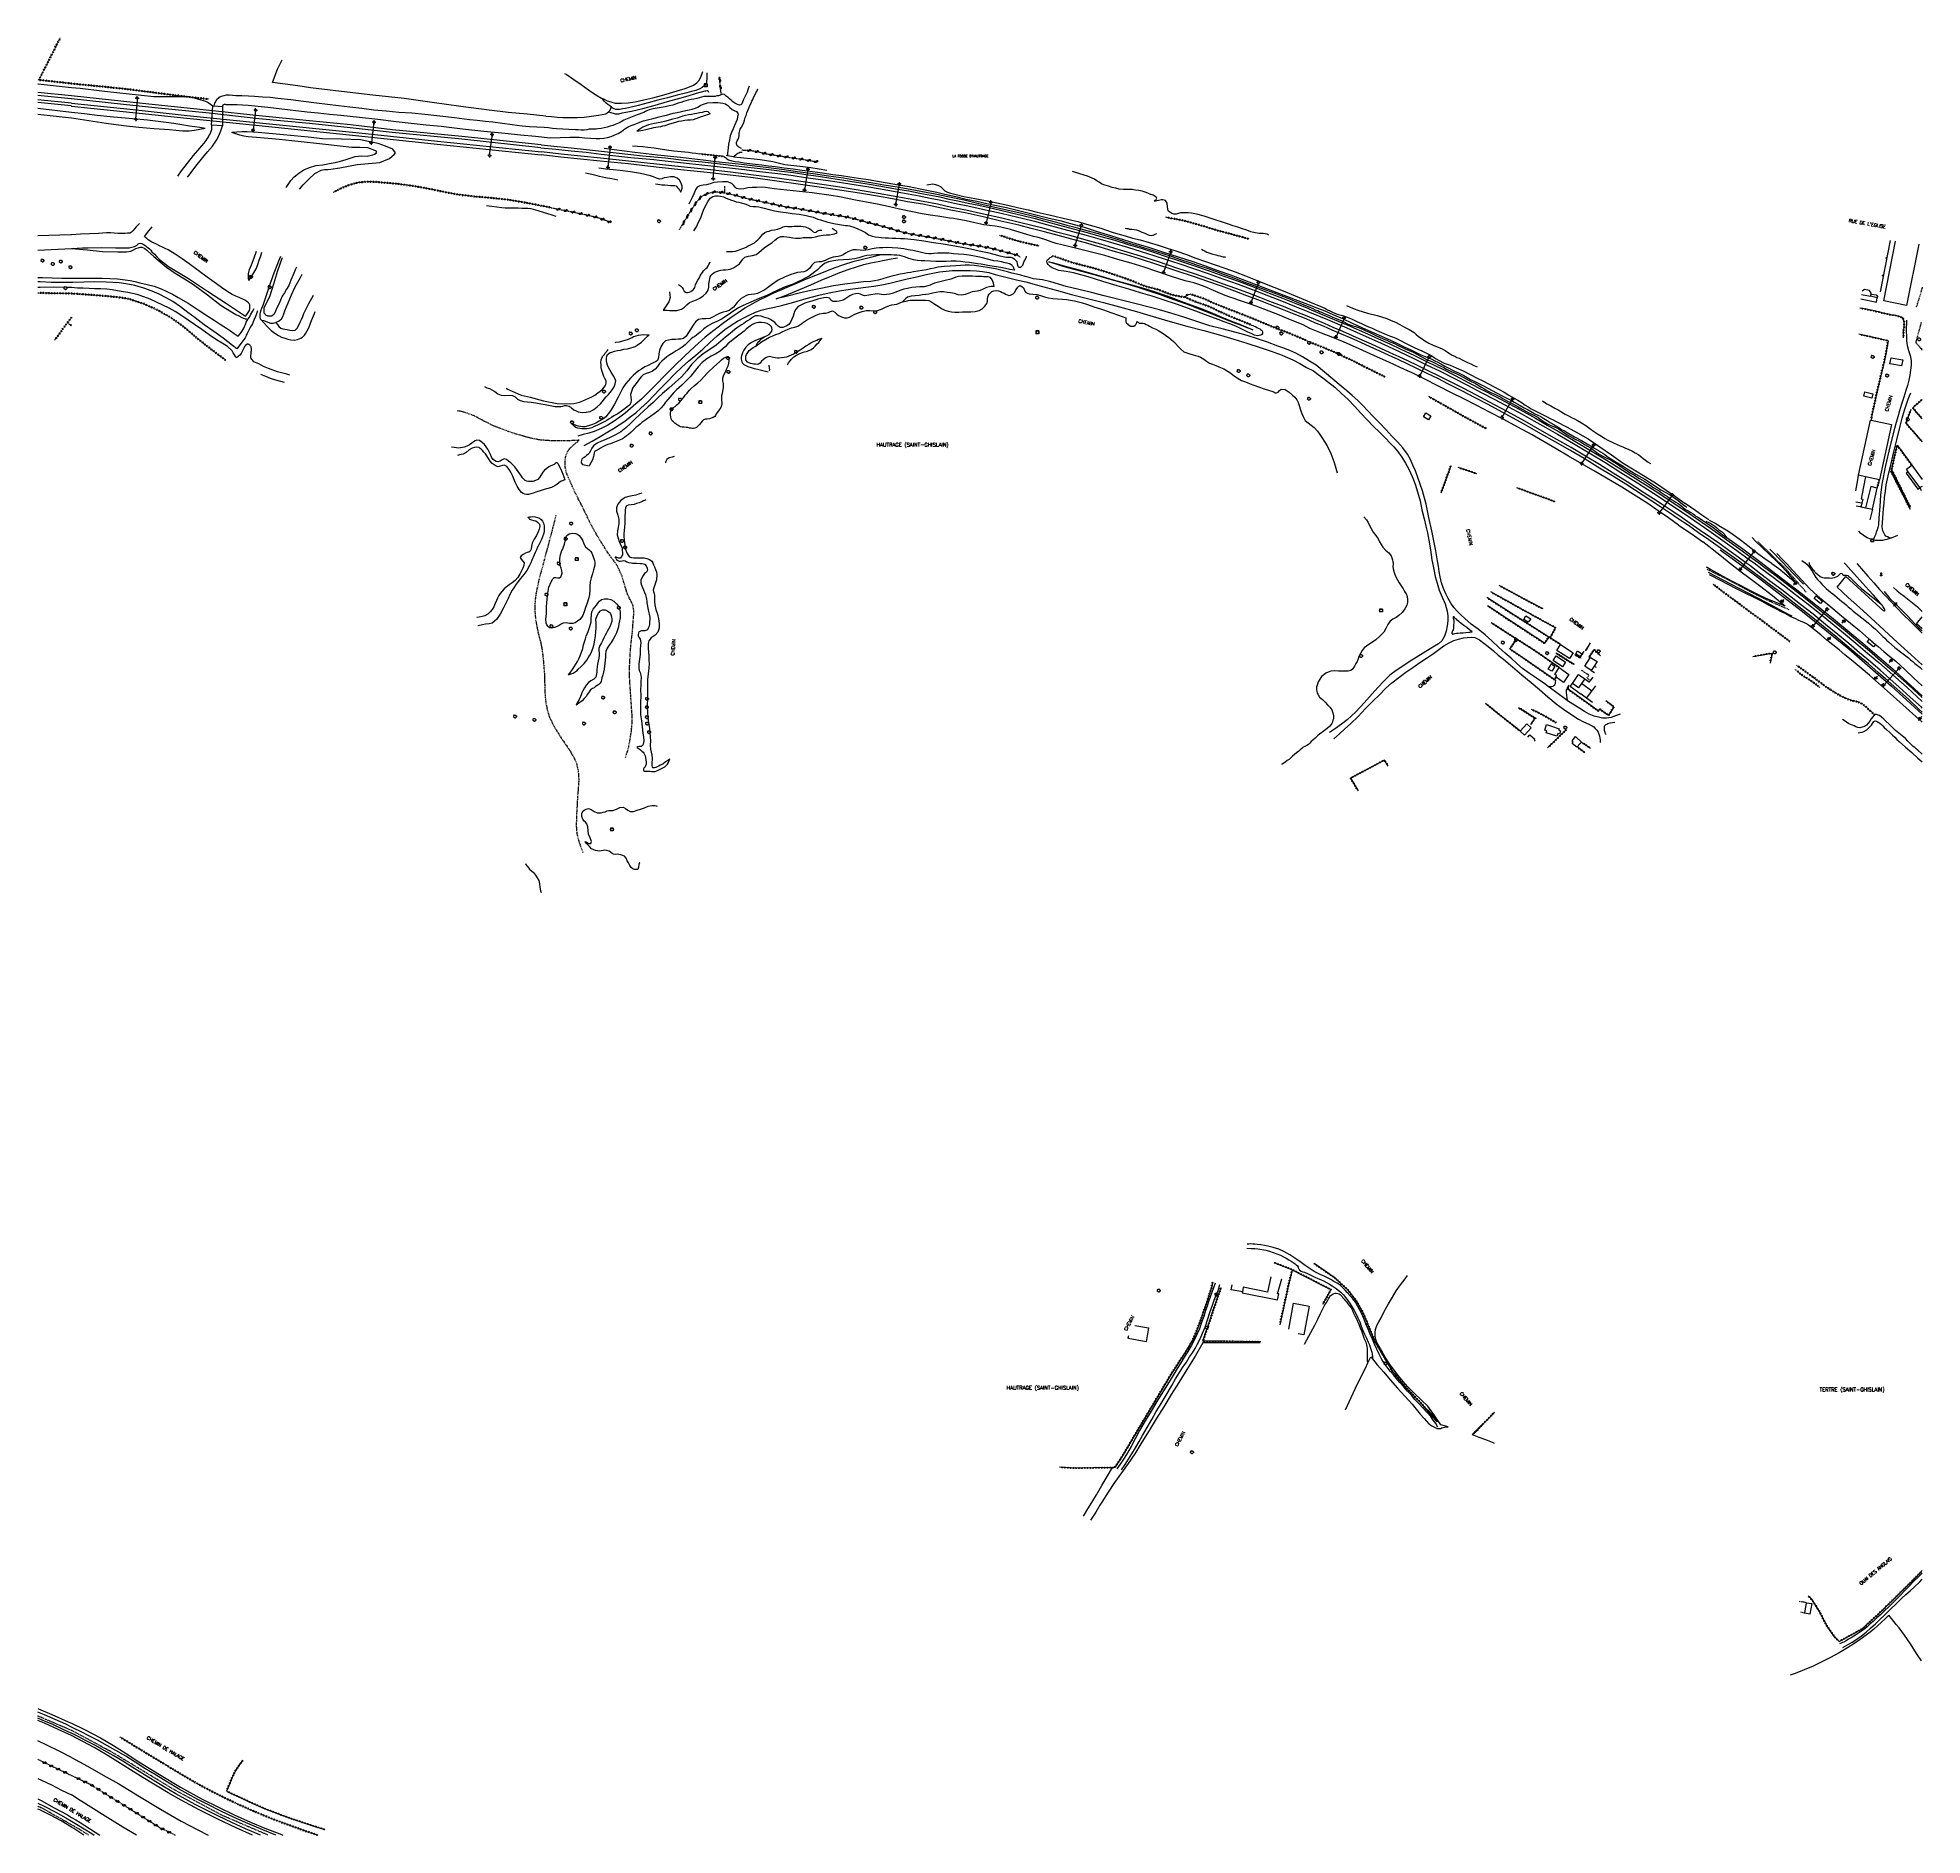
# Model space of a CAD drawing. Header units: millimetres. Extents: x 107000 to 108000, y 127000 to 127954.
import ezdxf
from ezdxf.enums import TextEntityAlignment as Align

# ---------------------------------------------------------------- set-up
doc = ezdxf.new("R2010")
doc.units = ezdxf.units.MM
doc.linetypes.add('DASHED', pattern=[0.75, 0.5, -0.25])
doc.layers.get('0').update_dxf_attribs({"linetype": 'CONTINUOUS'})
for name, color, linetype in [('W0001', 6, 'DASHED'), ('W0004', 5, 'CONTINUOUS'), ('W0008', 7, 'CONTINUOUS'), ('W0010', 4, 'CONTINUOUS'), ('W0014', 7, 'CONTINUOUS'), ('W0017', 7, 'CONTINUOUS'), ('W0070', 7, 'DASHED'), ('W0071', 7, 'CONTINUOUS'), ('W0101', 7, 'CONTINUOUS'), ('W0104', 1, 'CONTINUOUS'), ('W0112', 1, 'DASHED'), ('W0120', 7, 'CONTINUOUS'), ('W0211', 2, 'CONTINUOUS'), ('W0214', 2, 'CONTINUOUS'), ('W0220', 5, 'DASHED'), ('W0300', 7, 'CONTINUOUS'), ('W0310', 3, 'CONTINUOUS'), ('W0323', 7, 'CONTINUOUS'), ('W0330', 7, 'CONTINUOUS'), ('W0401', 7, 'CONTINUOUS'), ('W0420', 7, 'CONTINUOUS'), ('W0438', 7, 'CONTINUOUS'), ('W0473', 7, 'CONTINUOUS'), ('W0500', 5, 'DASHED'), ('W0501', 5, 'DASHED'), ('W0510', 5, 'CONTINUOUS'), ('W0515', 5, 'CONTINUOUS'), ('W0610', 7, 'CONTINUOUS'), ('W0611', 7, 'CONTINUOUS'), ('W0700', 7, 'CONTINUOUS'), ('W0710', 7, 'CONTINUOUS'), ('W0980', 7, 'CONTINUOUS'), ('W0983', 7, 'CONTINUOUS'), ('W0989', 7, 'CONTINUOUS')]:
    doc.layers.add(name, color=color, linetype=linetype)
doc.styles.get("Standard").update_dxf_attribs({"font": 'romans.shx', "width": 0.85})

# ---------------------------------------------------------------- blocks, each defined once
blk = doc.blocks.new('T300')
for p, q in [((-0.8, 0.5), (-0.9, 0.3)), ((-0.9, 0.3), (-0.9, 0.2)), ((-0.9, 0.2), (-0.7, 0.1)), ((-0.7, 0.6), (-0.8, 0.5)), ((-0.8, -0.1), (-0.7, 0.1)), ((-0.6, 0.7), (-0.7, 0.6)), ((-0.7, 0.1), (-0.7, 0.1)), ((-0.5, 0.7), (-0.6, 0.7)), ((-0.3, 0.6), (-0.5, 0.7)), ((-0.3, 0.6), (-0.2, 0.7)), ((-0.2, 0.6), (-0.3, 0.6)), ((-0.2, 0.7), (-0.1, 0.8)), ((-0.1, 0.8), (0.1, 0.8)), ((0.1, 0.8), (0.2, 0.7)), ((0.2, 0.7), (0.3, 0.6)), ((0.3, 0.6), (0.4, 0.5)), ((0.5, 0.5), (0.3, 0.5)), ((0.4, 0.5), (0.4, 0.5)), ((0.6, 0.4), (0.5, 0.5)), ((0.6, 0.4), (0.7, 0.3)), ((0.7, 0.3), (0.7, 0.2)), ((0.7, 0.2), (0.7, 0.1)), ((0.7, 0.1), (0.7, -0.2)), ((-0.8, -0.2), (-0.8, -0.1)), ((-0.7, -0.3), (-0.8, -0.2)), ((-0.8, -0.2), (-0.8, -0.2)), ((-0.7, -0.4), (-0.7, -0.3)), ((-0.5, -0.5), (-0.7, -0.4)), ((-0.4, -0.5), (-0.5, -0.5)), ((-0.4, -0.5), (-0.3, -0.5)), ((-0.3, -0.5), (-0.3, -0.4)), ((-0.3, -0.6), (-0.3, -0.5)), ((-0.3, -0.5), (-0.3, -0.5)), ((-0.2, -0.7), (-0.3, -0.6)), ((-0.1, -0.8), (-0.2, -0.7)), ((0.1, -0.8), (-0.1, -0.8)), ((0.2, -0.7), (0.1, -0.8)), ((0.3, -0.5), (0.2, -0.5)), ((0.3, -0.6), (0.2, -0.7)), ((0.2, -0.7), (0.2, -0.7)), ((0.5, -0.4), (0.3, -0.5)), ((0.3, -0.5), (0.3, -0.6)), ((0.3, -0.5), (0.3, -0.5)), ((0.6, -0.3), (0.5, -0.4)), ((0.7, -0.2), (0.6, -0.3)), ((0.6, -0.3), (0.6, -0.3))]:
    blk.add_line(p, q)
blk = doc.blocks.new('T438')
for p, q in [((-0.4, 0.2), (0.4, 0.2)), ((-0.4, -0.2), (-0.4, 0.2)), ((0.15, 1.1), (-0.3, 1.1)), ((-0.3, 1.1), (-0.3, 0.5)), ((-0.3, 0.5), (0.15, 0.5)), ((0.3, 0.65), (0.3, 0.95)), ((0.4, 0.2), (0.4, -0.2))]:
    blk.add_line(p, q)
at = {"flags": 128}
for points in [[(-0.4, -0.2), (0.4, 0.2)], [(0.4, -0.2), (-0.4, -0.2)]]:
    blk.add_lwpolyline(points, dxfattribs=at)
for centre, major_axis, start_param, end_param in [((0.15, 0.95), (0.106, -0.106), 0.785398, 2.356194), ((0.15, 0.65), (0.106, 0.106), 3.926991, 5.497787)]:
    blk.add_ellipse(centre, major_axis=major_axis, ratio=1, start_param=start_param, end_param=end_param)
blk = doc.blocks.new('T473')
for p, q in [((-0.166667, 0.166667), (0.166667, -0.166667)), ((-0.166667, -0.166667), (0.166667, 0.166667)), ((0.500001, 0.500001), (1.000002, 1.000002)), ((-1.000002, -1.000002), (-0.500001, -0.500001))]:
    blk.add_line(p, q)
blk.add_ellipse((0, 0), major_axis=(0.471405, 0.471405), ratio=1, start_param=5.4977871438, end_param=11.780972451)
blk = doc.blocks.new('T420')
for p, q in [((0.7, 0.7), (-0.8, 0.7)), ((-0.8, 0.7), (-0.8, -0.8)), ((0.7, 0.7), (0.7, -0.8)), ((0.7, -0.8), (-0.8, -0.8))]:
    blk.add_line(p, q)
blk.add_ellipse((0, 0), major_axis=(-0.53, 0.53), ratio=1, start_param=3.926990816990981, end_param=10.21017612417057)
blk = doc.blocks.new('T610')
for p, q in [((-0.500001, 0), (-1.000002, 0)), ((0, 0.500001), (0, 1.000002)), ((0.500001, 0), (1.000002, 0)), ((0, -0.500001), (0, -1.000002))]:
    blk.add_line(p, q)
blk.add_ellipse((0, 0), major_axis=(-0.353554, 0.353554), ratio=1, start_param=3.926990817, end_param=10.2101761242)
blk = doc.blocks.new('T401')
for p, q in [((-0.3, 0.3), (0, 0.3)), ((-0.3, -0.25), (-0.3, 0.3)), ((-0.3, 0.15), (0, 0.15)), ((-0.3, 0), (0, 0)), ((0, 0.3), (0, -0.25)), ((-0.3, -0.15), (0, -0.15)), ((-0.3, -0.25), (-0.3, -0.3)), ((-0.3, -0.3), (0, -0.3)), ((0, -0.3), (0, -0.25))]:
    blk.add_line(p, q)
blk = doc.blocks.new('t220o')
at = {"color": 0, "linetype": 'Continuous'}
for p, q in [((-0.25, 0.25), (0.25, 0.25)), ((-0.25, -0.25), (0.25, -0.25))]:
    blk.add_line(p, q, dxfattribs=at)
blk = doc.blocks.new('t500o')
at = {"color": 0, "linetype": 'Continuous'}
for centre, start, end in [((-0.5, 0.625), 216.869898, 323.130102), ((0.5, -0.125), 36.869898, 143.130102), ((0.5, -0.625), 36.869898, 143.130102), ((-0.5, 0.125), 216.869898, 323.130102)]:
    blk.add_arc(centre, 0.625, start, end, dxfattribs=at)
blk = doc.blocks.new('t323o')
at = {"color": 0, "linetype": 'Continuous'}
for radius in [0.25, 0.15]:
    blk.add_circle((0, 0), radius, dxfattribs=at)
blk = doc.blocks.new('t310o')
at = {"color": 0, "linetype": 'Continuous'}
for centre, start, end in [((-0.5, 0.4), 216.8699, 323.1304), ((0.5, -0.4), 36.8699, 143.1303)]:
    blk.add_arc(centre, 0.625, start, end, dxfattribs=at)

msp = doc.modelspace()

# ---------------------------------------------------------------- linework, layer by layer
at = {"layer": 'W0001'}
for points in [[(107018, 127055.5), (107017.3, 127055.8), (107000, 127063.2)], [(107122.2, 127000), (107097.7, 127010.5), (107072.7, 127023.9), (107039.9, 127043.7), (107018, 127055.5)], [(107018, 127005.4), (107003, 127013.9), (107000, 127015.3)], [(107027, 127000), (107022.1, 127003.1), (107018, 127005.4)]]:
    msp.add_lwpolyline(points, dxfattribs=at)
at = {"layer": 'W0004'}
msp.add_lwpolyline([(107983, 127846.1), (107977.7, 127818.9)], dxfattribs=at)
at = {"layer": 'W0008'}
for points in [[(107018, 127057.3), (107014.9, 127058.8), (107009.3, 127061.4), (107003.6, 127063.8), (107000, 127065.3)], [(107018, 127054), (107017.7, 127054.1), (107013.6, 127056.1), (107008, 127058.6), (107002.4, 127061), (107000, 127062)], [(107126.4, 127000), (107119.4, 127002.7), (107111.5, 127006.1), (107104.3, 127009.3), (107097.2, 127012.7), (107090.2, 127016.2), (107085, 127018.9), (107079.9, 127021.7), (107074.8, 127024.5), (107068.8, 127028.1), (107062.9, 127031.7), (107056.9, 127035.4), (107051.8, 127038.6), (107046.7, 127041.8), (107041.5, 127044.9), (107036.7, 127047.5), (107032, 127050.1), (107027.2, 127052.6), (107023.1, 127054.7), (107019, 127056.8), (107018, 127057.3)], [(107118.2, 127000), (107110.3, 127003.3), (107103.1, 127006.6), (107095.9, 127010), (107088.8, 127013.6), (107083.6, 127016.3), (107078.4, 127019.1), (107073.3, 127021.9), (107067.3, 127025.5), (107061.3, 127029.2), (107055.3, 127032.9), (107050.2, 127036), (107045.1, 127039.2), (107040, 127042.3), (107035.3, 127044.9), (107030.6, 127047.5), (107025.8, 127050), (107021.8, 127052.1), (107018, 127054)], [(107000, 127016.9), (107003.4, 127015.3), (107009.2, 127012.3), (107014.9, 127009.1), (107018, 127007.3)], [(107018, 127004.2), (107012.4, 127007.6), (107006.8, 127010.6), (107001.1, 127013.3), (107000, 127013.8)], [(107018, 127007.3), (107020.6, 127005.8), (107028.8, 127000.8), (107029.9, 127000)], [(107024.5, 127000), (107019.2, 127003.5), (107018, 127004.2)]]:
    msp.add_lwpolyline(points, dxfattribs=at)
at = {"layer": 'W0010'}
for points in [[(107886.8, 127697.8), (107883.1, 127700.4), (107879.9, 127702.6), (107874.1, 127706.6)], [(107870.7, 127695.1), (107877.3, 127690.6), (107880.4, 127688.5), (107883.6, 127686.3)], [(107926.2, 127675), (107919.1, 127682.4)], [(107886.4, 127670.2), (107898.3, 127663.9), (107917.3, 127654), (107928.9, 127647.9), (107930.8, 127647)], [(107937, 127663.8), (107928, 127673.1), (107926.2, 127675)]]:
    msp.add_lwpolyline(points, dxfattribs=at)
at = {"layer": 'W0014'}
for points in [[(107983.4, 127688.1), (107982.3, 127687.8), (107981.2, 127687.5), (107980.2, 127687.2), (107978.9, 127687), (107977.7, 127686.9), (107976.5, 127686.9), (107975.1, 127687), (107974, 127687.2), (107973.8, 127687.3), (107972.6, 127687.6), (107971.6, 127688), (107970.7, 127688.4), (107969.8, 127688.8), (107968.6, 127689.7), (107967.4, 127690.7), (107966.3, 127691.8)], [(107986.8, 127689.5), (107983.4, 127688.1)]]:
    msp.add_lwpolyline(points, dxfattribs=at)
at = {"layer": 'W0017'}
for points in [[(107967.4, 127815.1), (107975.7, 127813.4), (107976, 127815.6)], [(107822.7, 127630.5), (107824, 127632.6)], [(107801.5, 127609.5), (107802.4, 127609.5), (107803.4, 127609.5), (107804.2, 127609.7), (107804.5, 127609.9), (107804.8, 127610.2), (107805.1, 127610.4), (107805.3, 127611), (107805.4, 127611.7), (107805.5, 127612.4)], [(107811.6, 127608.3), (107811.4, 127608), (107811.2, 127607.8), (107811.1, 127607.5), (107811, 127607.1), (107811, 127606.7), (107811, 127606.3), (107811.2, 127604.9), (107811.4, 127603.5), (107811.6, 127602.1)]]:
    msp.add_lwpolyline(points, dxfattribs=at)
at = {"layer": 'W0070'}
for points in [[(108000, 127821.3), (107998.2, 127815.1), (107997.7, 127813.6), (107997.2, 127812), (107996.7, 127810.5)], [(107306.5, 127675), (107305.8, 127676), (107304, 127678.4), (107302.3, 127680.8), (107299.7, 127684.9), (107297.2, 127689), (107294.8, 127693.2), (107292.8, 127697), (107290.9, 127701), (107289, 127704.9), (107286.9, 127708.9), (107284.9, 127712.9), (107283.1, 127717), (107281.7, 127720.1), (107280.5, 127723.1), (107279.8, 127726.3), (107279.8, 127728.9), (107280.2, 127731.6), (107281.1, 127734.1), (107282.8, 127736.3), (107285, 127738.2), (107287.3, 127740.1), (107283.5, 127739.9), (107279.7, 127739.8), (107275.9, 127739.8), (107272.9, 127739.8), (107269.8, 127740), (107266.8, 127740.2), (107262.4, 127741), (107258.1, 127742.2), (107253.8, 127743.4), (107249.7, 127744.8), (107245.7, 127746.3), (107241.8, 127747.8), (107236.8, 127750.3), (107231.8, 127753), (107226.6, 127754.9), (107225.4, 127755.2), (107224, 127755.5), (107222.7, 127755.7)], [(107274.9, 127700.1), (107272.9, 127692.2), (107270.8, 127684.3), (107268.7, 127676.4), (107268.4, 127675)], [(107924.3, 127675), (107922.2, 127677), (107919.4, 127679.8), (107916.7, 127682.5), (107914, 127685.2), (107912.8, 127686.5)], [(107268.4, 127675), (107267.2, 127670.8), (107265.8, 127665.3), (107264.6, 127659.7), (107264.3, 127658), (107264.1, 127656.3), (107263.9, 127654.5), (107263.8, 127652.1), (107263.8, 127649.6), (107264, 127647.1), (107264.2, 127644.9), (107264.6, 127642.7), (107265, 127640.6), (107265.7, 127637.2), (107266.6, 127633.9), (107267.4, 127630.5), (107267.9, 127626.8), (107268.3, 127623.1), (107268.6, 127619.3), (107268.8, 127617.3), (107268.9, 127615.3), (107269, 127613.2), (107269, 127611), (107269.1, 127608.8), (107269.1, 127606.6), (107269.3, 127604.6), (107269.4, 127602.5), (107269.7, 127600.5), (107270.2, 127597.9), (107270.8, 127595.5), (107271.6, 127593.1), (107272.4, 127591.5), (107273.2, 127589.9), (107274, 127588.3), (107275.1, 127586.4), (107276.3, 127584.6), (107277.4, 127582.7), (107279, 127580.4), (107280.6, 127578.1), (107282.2, 127575.7), (107283.3, 127573.8), (107284.4, 127571.9), (107285.4, 127569.9), (107286, 127568.2), (107286.4, 127566.4), (107286.8, 127564.6), (107287.1, 127560), (107286.8, 127555.2), (107286.4, 127550.5), (107286.2, 127546.1), (107285.9, 127541.6), (107285.8, 127537.1), (107285.8, 127535.2), (107285.9, 127533.3), (107286.1, 127531.4), (107286.9, 127528), (107288.1, 127524.6), (107289.3, 127521.2)], [(107311.9, 127571.7), (107312.5, 127573.6), (107313.1, 127575.6), (107313.6, 127577.5), (107314.4, 127581.6), (107315, 127585.7), (107315.4, 127589.8), (107315.4, 127594.2), (107315.1, 127598.6), (107314.8, 127603), (107314.5, 127607.3), (107314.2, 127611.6), (107314, 127616), (107314.1, 127620.5), (107314.3, 127625), (107314.6, 127629.6), (107315, 127633.6), (107315.5, 127637.6), (107315.8, 127641.6), (107316.1, 127645.3), (107316.4, 127649.1), (107315.8, 127652.7), (107315.1, 127654.2), (107314.3, 127655.7), (107313.5, 127657.3), (107312.9, 127658.7), (107312.4, 127660.2), (107311.9, 127661.7), (107311.3, 127663.7), (107310.7, 127665.8), (107310.1, 127667.8), (107309.3, 127669.8), (107308.4, 127671.7), (107307.5, 127673.6), (107306.5, 127675)], [(107929.4, 127650.2), (107926.2, 127651.5), (107923, 127652.9), (107919.8, 127654.3), (107916, 127656.1), (107912.2, 127658), (107908.5, 127659.9), (107904, 127662.3), (107899.6, 127664.6), (107895.2, 127667), (107892.2, 127668.4), (107889.2, 127669.9), (107886.2, 127671.4), (107885.9, 127671.6)], [(107938.4, 127659.5), (107936.9, 127661.2), (107935.4, 127662.9), (107933.9, 127664.6), (107931.9, 127666.9), (107929.9, 127669.2), (107927.9, 127671.5), (107925.1, 127674.3), (107924.3, 127675)]]:
    msp.add_lwpolyline(points, dxfattribs=at)
at = {"layer": 'W0071'}
for points in [[(107355, 127935.1), (107355, 127934.9), (107355.1, 127933.3), (107355.1, 127931.8), (107354.9, 127930.9), (107354.8, 127930), (107354.5, 127929.2), (107353.6, 127928.2), (107352.5, 127927.3), (107351.3, 127926.6), (107349.2, 127925.7), (107346.9, 127925.1), (107344.5, 127924.5), (107339.4, 127923.2), (107334.2, 127921.8), (107329, 127920.5), (107323.9, 127919.1), (107318.7, 127917.8), (107313.5, 127916.5), (107311.9, 127916.2), (107310.4, 127915.9), (107308.8, 127915.7), (107307.8, 127915.7), (107306.8, 127915.7), (107305.8, 127915.9), (107305.4, 127916.1), (107304.9, 127916.5), (107304.4, 127916.8)], [(107321.1, 127916.2), (107327.6, 127918), (107334.2, 127919.8), (107340.8, 127921.7), (107345.2, 127922.9), (107349.6, 127924.2), (107354.1, 127925.5), (107354.6, 127925.6), (107355.2, 127925.7), (107355.6, 127925.6), (107355.7, 127925.4), (107355.8, 127925.1), (107356, 127924.8)], [(107302.9, 127914.4), (107304.1, 127914), (107305.3, 127913.6), (107306.5, 127913.4), (107308.3, 127913.4), (107310.2, 127913.8), (107312.1, 127914.2), (107315.1, 127914.8), (107318.1, 127915.5), (107321.1, 127916.2)], [(107447.6, 127838.5), (107442.6, 127837.3), (107437.6, 127836.1), (107432.6, 127834.8), (107427.6, 127833.2), (107422.5, 127831.4), (107417.6, 127829.5), (107412.7, 127827.6), (107407.8, 127825.5), (107403, 127823.4), (107398.8, 127821.7), (107394.6, 127820), (107390.4, 127818.1), (107386.5, 127816.3), (107382.8, 127814.4), (107379, 127812.4), (107375.3, 127810.2), (107371.6, 127807.8), (107368, 127805.3), (107363.3, 127801.9), (107358.7, 127798.4), (107354.2, 127794.8), (107348.7, 127789.9), (107343.2, 127784.8), (107337.9, 127779.6), (107332.9, 127774.6), (107328, 127769.6), (107323.1, 127764.5), (107320.3, 127761.9), (107317.4, 127759.4), (107314.5, 127756.9), (107311.7, 127754.5), (107308.9, 127752.3), (107305.9, 127750.2), (107302.5, 127748.2), (107298.9, 127746.4), (107295.3, 127744.8), (107292.4, 127743.9), (107289.5, 127743.1), (107286.6, 127742.3)], [(107290, 127737.3), (107294.2, 127739.7), (107298.4, 127742.1), (107302.5, 127744.5), (107305.5, 127746.4), (107308.5, 127748.3), (107311.5, 127750.3), (107314.4, 127752.5), (107317.3, 127754.7), (107320.1, 127757.1), (107323.6, 127760.3), (107326.9, 127763.8), (107330.1, 127767.2), (107334, 127771.1), (107337.9, 127775.1), (107341.8, 127778.9), (107345.4, 127782.1), (107349.2, 127785.3), (107352.9, 127788.4), (107356.7, 127792), (107360.6, 127795.5), (107364.6, 127798.8), (107368, 127801.1), (107371.4, 127803.3), (107375, 127805.3), (107377.8, 127806.7), (107380.8, 127808), (107383.8, 127809.2), (107387.4, 127810), (107391, 127810.8), (107394.6, 127811.6), (107401.2, 127813.4), (107407.8, 127815.4), (107414.4, 127817.1), (107420, 127818.3), (107425.5, 127819.4), (107431.1, 127820.3), (107435.3, 127820.8), (107439.4, 127821.3), (107443.6, 127821.8), (107447.9, 127822.6), (107452.1, 127823.5), (107456.4, 127824.5), (107461.4, 127825.7), (107466.5, 127826.9), (107471.5, 127828), (107475, 127828.7), (107478.5, 127829.4), (107482, 127829.9), (107485.2, 127830.1), (107488.3, 127830.2), (107491.5, 127830.2), (107494.8, 127830.1), (107498.1, 127830), (107501.3, 127829.7), (107504.7, 127829.1), (107508.1, 127828.1), (107511.5, 127827.2), (107515.8, 127826.2), (107520.1, 127825.1), (107524.4, 127824.1), (107532.5, 127821.9), (107540.5, 127819.7), (107548.5, 127817.5), (107557, 127815.3), (107565.6, 127813.2), (107574.1, 127810.9), (107583, 127808.4), (107591.9, 127805.8), (107600.9, 127803.1), (107609.8, 127800.7), (107618.7, 127798.3), (107627.6, 127795.8), (107634.6, 127793.8), (107641.6, 127791.7), (107648.6, 127789.4), (107654.5, 127787.4), (107660.3, 127785.2), (107666, 127782.7), (107669.7, 127780.8), (107673.3, 127778.8), (107676.9, 127776.9)], [(107678.3, 127779.9), (107674.8, 127782.1), (107671.2, 127784.4), (107667.6, 127786.4), (107664.4, 127787.8), (107661.2, 127789), (107658, 127790.1), (107652.6, 127792.1), (107647.3, 127794), (107641.8, 127795.7), (107635.2, 127797.5), (107628.5, 127799.2), (107621.9, 127800.9), (107615, 127803.1), (107608.1, 127805.4), (107601.3, 127807.6), (107595.2, 127809.3), (107589.1, 127810.9), (107582.9, 127812.5), (107577.2, 127814), (107571.5, 127815.4), (107565.8, 127816.8), (107559.2, 127818.5), (107552.5, 127820.1), (107545.8, 127821.7), (107541.7, 127823), (107537.5, 127824.2), (107533.2, 127825.2), (107531.6, 127825.4), (107530, 127825.6), (107528.4, 127825.8), (107526.1, 127826.4), (107523.9, 127827), (107521.6, 127827.7), (107519.3, 127828.3), (107516.9, 127828.8), (107514.6, 127829.4), (107512.5, 127830), (107510.4, 127830.5), (107508.2, 127831), (107506.1, 127831.4), (107503.9, 127831.7), (107501.7, 127832.1), (107499.3, 127832.4), (107496.9, 127832.8), (107494.5, 127833), (107492.1, 127833), (107489.7, 127832.8), (107487.2, 127832.7), (107484.1, 127832.5), (107480.9, 127832.3), (107477.8, 127831.9), (107475.7, 127831.5), (107473.7, 127831), (107471.6, 127830.5), (107469.3, 127830.1), (107467, 127829.8), (107464.8, 127829.5), (107463.2, 127829.2), (107461.6, 127828.9), (107460, 127828.6), (107457.7, 127828.2), (107455.5, 127827.7), (107453.2, 127827.1), (107450.8, 127826.4), (107448.4, 127825.7), (107445.9, 127825), (107442, 127824.4), (107438.1, 127824.1), (107434.2, 127823.7), (107428.2, 127822.9), (107422.3, 127822), (107416.4, 127820.9), (107410.2, 127819.6), (107404, 127818.1), (107397.8, 127816.6), (107395.8, 127816.1), (107393.9, 127815.7), (107391.9, 127815.2), (107396.2, 127816.8), (107400.5, 127818.5), (107404.7, 127820.2), (107410.3, 127822.5), (107415.8, 127825), (107421.3, 127827.3), (107425.7, 127829.1), (107430, 127830.7), (107434.5, 127832.2), (107438.3, 127833.3), (107442.1, 127834.2), (107446, 127835), (107449.4, 127835.7), (107452.8, 127836.3), (107456.2, 127836.9)], [(107000, 127826.4), (107002.5, 127826.4), (107007.6, 127826.3), (107012.8, 127826.2), (107018, 127826.1), (107018, 127826.1)], [(107018, 127823.9), (107014.7, 127823.9), (107010.9, 127823.9), (107007.1, 127823.9), (107001.4, 127824.1), (107000, 127824.1)], [(107018, 127826.1), (107023.4, 127826.1), (107028.8, 127826.2), (107034.2, 127826.1), (107038.3, 127826), (107042.3, 127825.8), (107046.4, 127825.3), (107049, 127824.9), (107051.6, 127824.3), (107054.2, 127823.7), (107058, 127822.8), (107061.8, 127821.8), (107065.5, 127820.5), (107068.6, 127819.1), (107071.6, 127817.6), (107074.6, 127815.9), (107079.9, 127812.8), (107085.1, 127809.4), (107090.2, 127806), (107093.6, 127803.9), (107096.9, 127801.7), (107100.2, 127799.5), (107102.3, 127798.2), (107104.3, 127796.8), (107106.4, 127795.4)], [(107116.7, 127808.8), (107116.1, 127807.2), (107115.6, 127805.7), (107114.9, 127804.1), (107114.4, 127803), (107113.9, 127801.9), (107113.3, 127800.9), (107112.5, 127799.5), (107111.8, 127798.1), (107111.1, 127796.7), (107110.7, 127795.9), (107110.4, 127795.2), (107110, 127794.4), (107105.7, 127788.6), (107103.3, 127790.4), (107100.9, 127792.3), (107098.4, 127794.2), (107093.5, 127797.8), (107088.4, 127801.4), (107083.5, 127805), (107079.6, 127807.9), (107075.7, 127810.9), (107071.7, 127813.7), (107068.1, 127815.7), (107064.5, 127817.6), (107060.8, 127819.2), (107056.3, 127820.9), (107051.5, 127822.2), (107046.7, 127823.1), (107043.3, 127823.6), (107039.8, 127823.8), (107036.3, 127824), (107030.4, 127824.1), (107024.5, 127824), (107018.6, 127823.9), (107018, 127823.9)], [(107106.4, 127795.4), (107107.4, 127796.6), (107108.4, 127797.9), (107109.2, 127799.2), (107109.8, 127800.4), (107110.2, 127801.6), (107110.7, 127802.8), (107111.2, 127803.7), (107111.5, 127804.1), (107111.7, 127804.6), (107112.3, 127805.5), (107113.1, 127807), (107114, 127808.5), (107114.8, 127810)], [(107991.6, 127803.9), (107991.6, 127801.9), (107991.5, 127799.9), (107991.5, 127797.9), (107991.6, 127795.4), (107991.7, 127792.9), (107992, 127790.4), (107992.7, 127787.7), (107993.5, 127785.1), (107994.1, 127782.4), (107994.1, 127779.9), (107993.8, 127777.3), (107993.4, 127774.7), (107992.8, 127772), (107992.1, 127769.2), (107991.3, 127766.5), (107990.2, 127762.9), (107989, 127759.3), (107987.9, 127755.8), (107987, 127752.6), (107986.2, 127749.5), (107985.3, 127746.3), (107982.8, 127736.6), (107980.4, 127726.7), (107978.6, 127716.8), (107977.9, 127710.9), (107977.5, 127704.9), (107977, 127699), (107976.9, 127697.7), (107976.8, 127696.5), (107976.7, 127695.2), (107976.4, 127693.9), (107976, 127692.6), (107975.6, 127691.3), (107975.1, 127689.9), (107974.5, 127688.6), (107974, 127687.2)], [(107676.9, 127776.9), (107679.4, 127775), (107681.9, 127773.2), (107684.4, 127771.3), (107688.2, 127768.2), (107691.8, 127765), (107695.4, 127761.7), (107698.8, 127758.2), (107702.1, 127754.5), (107705.4, 127750.9), (107708.7, 127747.5), (107712.1, 127744.3), (107715.4, 127741), (107717.5, 127738.8), (107719.6, 127736.6), (107721.6, 127734.3), (107723.8, 127731.2), (107725.8, 127728), (107727.5, 127724.7), (107729.3, 127720.8), (107730.9, 127716.8), (107732.2, 127712.7), (107733.5, 127707.9), (107734.5, 127703.2), (107735.6, 127698.4), (107736.5, 127694.6), (107737.4, 127690.9), (107738.2, 127687.1), (107739.1, 127681.9), (107739.8, 127676.7), (107740.1, 127675)], [(107743, 127675), (107742.8, 127676.2), (107741.9, 127681.5), (107740.8, 127686.8), (107739.7, 127692.1), (107738.2, 127699.2), (107736.7, 127706.2), (107734.8, 127713.2), (107733.6, 127716.8), (107732.4, 127720.4), (107731.1, 127723.9), (107729.7, 127726.9), (107728.4, 127729.9), (107726.8, 127732.8), (107724.3, 127736.1), (107721.5, 127739.2), (107718.6, 127742.2), (107715.3, 127745.8), (107711.9, 127749.4), (107708.5, 127752.9), (107705.8, 127755.7), (107703.1, 127758.5), (107700.4, 127761.2), (107697.5, 127763.8), (107694.7, 127766.3), (107691.7, 127768.8), (107687.3, 127772.5), (107682.8, 127776.2), (107678.3, 127779.9)], [(107983.4, 127688.1), (107982.5, 127688.4), (107981.5, 127688.8), (107980.7, 127689.3), (107980.1, 127690), (107979.5, 127691), (107979.1, 127692), (107978.7, 127694.2), (107978.9, 127696.5), (107979, 127698.8), (107979.2, 127701.4), (107979.4, 127703.9), (107979.7, 127706.5), (107980, 127709.8), (107980.4, 127713.1), (107980.9, 127716.5), (107981.6, 127719.7), (107982.3, 127722.9), (107983.1, 127726.1), (107984.7, 127733.2), (107986.4, 127740.4), (107988.2, 127747.5), (107989.3, 127751.8), (107990.5, 127756.1), (107991.9, 127760.3), (107992.5, 127761.9), (107993.2, 127763.6), (107993.9, 127765.2)], [(107740.1, 127675), (107740.8, 127671.5), (107741.6, 127667.8), (107742.6, 127664.2), (107743.7, 127660.6), (107745.2, 127656.9), (107746.8, 127653.3), (107747.9, 127649.5), (107748.2, 127646.9), (107748.2, 127644.3), (107747.9, 127641.6), (107747.3, 127638.8), (107746.5, 127636.1), (107745.1, 127633.7), (107743.3, 127632.1), (107741.1, 127630.8), (107738.8, 127629.5), (107735.2, 127627.1), (107731.5, 127624.8), (107727.8, 127622.6), (107724.3, 127620.3), (107720.8, 127617.9), (107717.5, 127615.4), (107714.2, 127612.3), (107711.1, 127609), (107708.1, 127605.6), (107703.8, 127600.8), (107699.5, 127596), (107694.9, 127591.7), (107691.8, 127589.4), (107688.6, 127587.2), (107685.5, 127585)], [(107799.1, 127611.2), (107795.3, 127613.8), (107791.6, 127616.3), (107787.9, 127619), (107784.8, 127621.7), (107781.8, 127624.4), (107778.7, 127627.2), (107775.2, 127630.4), (107771.6, 127633.7), (107768, 127636.9), (107764.4, 127639.8), (107760.7, 127642.5), (107757.2, 127645.5), (107755.2, 127647.4), (107753.3, 127649.3), (107751.5, 127651.4), (107749.9, 127653.7), (107748.4, 127656.1), (107747.2, 127658.6), (107745.9, 127661.5), (107744.9, 127664.5), (107744.1, 127667.6), (107743.6, 127670.4), (107743.2, 127673.3), (107743, 127675)], [(107978.7, 127652.6), (107978.1, 127653.2), (107976.4, 127655.2), (107974.1, 127657.9), (107971.7, 127660.5), (107968.5, 127664.1), (107965.3, 127667.6), (107962.1, 127671.2), (107959.3, 127674.3), (107958.6, 127675)], [(107965.2, 127674.7), (107967.7, 127671.8), (107971.1, 127668), (107974.2, 127664.5), (107977.3, 127661), (107980.5, 127657.5), (107983.5, 127654.3), (107986.6, 127651.1), (107989.7, 127647.9), (107993.9, 127643.7), (107998.2, 127639.5), (108000, 127637.8)], [(108000, 127621), (107994, 127626.3), (107986.9, 127632.8), (107979.7, 127639.3), (107972.6, 127645.9), (107966.6, 127651.3), (107960.7, 127656.7), (107954.8, 127662.2), (107959.5, 127667.8), (107979.6, 127649.5), (107979.8, 127649.6), (107980, 127649.6), (107980.2, 127649.7), (107980.2, 127650.1), (107979.9, 127650.7), (107979.5, 127651.2), (107979.3, 127651.7), (107979, 127652.1), (107978.7, 127652.6)], [(107687.7, 127581.7), (107690.7, 127584.3), (107693.6, 127586.9), (107696.6, 127589.6), (107700.6, 127593.6), (107704.6, 127597.8), (107708.6, 127601.9), (107711.9, 127605.1), (107715.2, 127608.3), (107718.6, 127611.4), (107722.2, 127614.2), (107725.9, 127617), (107729.7, 127619.6), (107733.3, 127622.1), (107736.9, 127624.5), (107740.6, 127626.9), (107743.4, 127629), (107746.1, 127631), (107749, 127632.7), (107751.4, 127633.8), (107753.9, 127634.6), (107756.5, 127635.2), (107758.5, 127635.5), (107760.6, 127635.6), (107762.6, 127635.4), (107765.1, 127634.2), (107767.4, 127632.5), (107769.7, 127630.7)], [(107769.7, 127630.7), (107772.4, 127628.4), (107775, 127626.1), (107777.7, 127623.9), (107782.6, 127619.8), (107787.5, 127615.7), (107792.4, 127611.6), (107796.9, 127607.8), (107801.3, 127604), (107805.8, 127600.3), (107809.6, 127597.5), (107813.5, 127594.7), (107817.6, 127592.2), (107820.2, 127590.7), (107823, 127589.4), (107824.9, 127588.5), (107825.7, 127588.1), (107826.5, 127587.1), (107827.3, 127586.2), (107828, 127585.2), (107828.4, 127584.2), (107828.7, 127583.1), (107828.9, 127582), (107829, 127581.2), (107829, 127580.5), (107829, 127579.7)], [(107839.6, 127594.7), (107837.2, 127593.9), (107834.9, 127593), (107832.5, 127592.6), (107830.3, 127592.7), (107828.1, 127593.1), (107825.9, 127593.7), (107823.3, 127594.8), (107820.8, 127596.2), (107818.3, 127597.7), (107811.8, 127601.9), (107811.6, 127602.1), (107805.4, 127606.6), (107801.5, 127609.5), (107799.1, 127611.2)], [(107832.2, 127583.9), (107831.9, 127584.4), (107831.7, 127585), (107831.6, 127585.6), (107831.4, 127586.1), (107831.3, 127586.7), (107831.3, 127587.3), (107831.3, 127587.8), (107831.4, 127588.3), (107831.6, 127588.8), (107832, 127589.2), (107832.6, 127589.5), (107833.2, 127589.8), (107834.3, 127590.1), (107835.6, 127590.3), (107836.8, 127590.5)], [(107641.5, 127311.5), (107644.1, 127311.3), (107645.8, 127311.2), (107647.4, 127311), (107649.5, 127310.7), (107651.6, 127310.3), (107653.6, 127309.9), (107655.6, 127309.2), (107657.5, 127308.5), (107659.4, 127307.7), (107661, 127306.9), (107662.4, 127306.1), (107663.9, 127305.3), (107665.1, 127304.6), (107666.2, 127303.9), (107667.2, 127303.1), (107667.8, 127302.6), (107668.4, 127302.1), (107668.8, 127301.5), (107668.9, 127301.2), (107668.9, 127301), (107669, 127300.7), (107669.1, 127300.4), (107669.4, 127300.1), (107669.6, 127299.8), (107670.4, 127299.3), (107671.3, 127298.9), (107672.2, 127298.6), (107674.1, 127297.8), (107675.9, 127296.9), (107677.7, 127296.1), (107679.2, 127295.4), (107680.7, 127294.8), (107682.2, 127294), (107683.8, 127293.2), (107685.4, 127292.4), (107686.8, 127291.5), (107687.9, 127290.8), (107689, 127290), (107690.1, 127289.2), (107691.5, 127288), (107692.8, 127286.7), (107694, 127285.3), (107695.2, 127283.7), (107696.4, 127281.9), (107697.4, 127280.2), (107698.5, 127278.3), (107699.6, 127276.4), (107700.5, 127274.5), (107701.5, 127272.3), (107702.3, 127270.1), (107703.2, 127267.8), (107704.1, 127265.8), (107705.1, 127263.7), (107706, 127261.6), (107706.6, 127260.2), (107707.1, 127258.8), (107707.6, 127257.3), (107707.9, 127256.2), (107708.1, 127255.1), (107708.2, 127253.9), (107708.2, 127253.5), (107708.2, 127253.1), (107708.2, 127252.7)], [(107743, 127216.4), (107741.8, 127218.3), (107740.5, 127220.2), (107739.2, 127222.1), (107737.1, 127224.4), (107735, 127226.7), (107732.8, 127229), (107730.8, 127231.2), (107728.9, 127233.4), (107726.9, 127235.6), (107724.9, 127237.9), (107722.8, 127240.2), (107720.8, 127242.5), (107719.4, 127244.2), (107717.9, 127245.9), (107716.5, 127247.6), (107715.4, 127249.1), (107714.2, 127250.8), (107713.2, 127252.4), (107711.8, 127255.1), (107710.6, 127257.8), (107709.4, 127260.5), (107708.2, 127263.2), (107707.1, 127265.8), (107706, 127268.5), (107704.8, 127271.3), (107703.7, 127274.1), (107702.4, 127276.9), (107701.4, 127278.9), (107700.3, 127280.8), (107699.2, 127282.7), (107697.8, 127284.5), (107696.4, 127286.2), (107694.9, 127287.9), (107693.7, 127289.2), (107692.4, 127290.5), (107691.1, 127291.7), (107689.5, 127292.8), (107687.8, 127293.8), (107686.1, 127294.8), (107684.4, 127295.7), (107682.6, 127296.5), (107680.9, 127297.3), (107679.1, 127298.2), (107677.4, 127299.1), (107675.7, 127300.1), (107674.6, 127300.8), (107673.6, 127301.6), (107672.6, 127302.3), (107670.4, 127303.8), (107668.2, 127305.4), (107666, 127306.8), (107664.4, 127307.8), (107662.8, 127308.8), (107661.2, 127309.7), (107658.5, 127310.8), (107655.6, 127311.7), (107652.7, 127312.4), (107650.9, 127312.8), (107649, 127313.1), (107647.1, 127313.3), (107645.9, 127313.5), (107644.7, 127313.6), (107643.5, 127313.7), (107642.6, 127313.6), (107641.8, 127313.6)], [(107624.8, 127292.8), (107623.9, 127290.3), (107623, 127287.9), (107622.1, 127285.5), (107621.3, 127283.1), (107620.5, 127280.7), (107619.7, 127278.3), (107618.7, 127275.1), (107617.6, 127271.9), (107616.4, 127268.7), (107615, 127265.6), (107613.6, 127262.6), (107612.1, 127259.6), (107610.3, 127256.6), (107608.4, 127253.6), (107606.6, 127250.6), (107604.7, 127247.6), (107602.8, 127244.5), (107600.9, 127241.4), (107598.6, 127237.6), (107596.2, 127233.8), (107593.9, 127230), (107590.8, 127224.9), (107587.7, 127219.8), (107584.7, 127214.6), (107582.4, 127210.3), (107580.2, 127206.1), (107577.8, 127201.9), (107576.1, 127199.4), (107574.4, 127196.8), (107572.6, 127194.3)], [(107575.1, 127193.8), (107577, 127196.6), (107578.8, 127199.5), (107580.6, 127202.3), (107582.5, 127205.5), (107584.4, 127208.8), (107586.2, 127212), (107588.7, 127216.3), (107591.1, 127220.5), (107593.5, 127224.7), (107595.6, 127228.2), (107597.7, 127231.7), (107599.8, 127235.2), (107601.8, 127238.6), (107603.8, 127242.1), (107605.9, 127245.5), (107607.6, 127248.3), (107609.5, 127251), (107611.2, 127253.7), (107612.7, 127255.9), (107614.1, 127258.1), (107615.3, 127260.3), (107616.8, 127263.3), (107618.1, 127266.4), (107619.4, 127269.5), (107620.7, 127273.4), (107622, 127277.3), (107623.3, 127281.2), (107624.3, 127283.8), (107625.3, 127286.4), (107626.3, 127289), (107627.2, 127292.2), (107627.2, 127292.2), (107627.2, 127292.2)], [(108000, 127139), (107998, 127137), (107995.4, 127134.5), (107992.9, 127131.9), (107990.8, 127129.7), (107988.6, 127127.5), (107986.5, 127125.4), (107984.3, 127123.2), (107982.2, 127121.1), (107980, 127119), (107978, 127117.1), (107975.9, 127115.2), (107973.9, 127113.4), (107972.2, 127111.9), (107970.6, 127110.4), (107968.9, 127109), (107966.7, 127107.5), (107964.5, 127106.1), (107962.2, 127104.7), (107960.9, 127103.9), (107959.6, 127103.1), (107958.3, 127102.4), (107957.6, 127102.1), (107956.9, 127101.8), (107956.1, 127101.5)], [(107957.8, 127099.5), (107960.3, 127100.9), (107962.8, 127102.4), (107965.3, 127103.9), (107967.8, 127105.7), (107970.2, 127107.7), (107972.5, 127109.7), (107975.1, 127112), (107977.5, 127114.4), (107980, 127116.7), (107983, 127119.7), (107986.1, 127122.7), (107989.2, 127125.7), (107991.3, 127127.6), (107993.5, 127129.6), (107995.6, 127131.6), (107998.6, 127134.4), (108000, 127135.8)]]:
    msp.add_lwpolyline(points, dxfattribs=at)
msp.add_lwpolyline([(107761.1, 127638.4), (107759.7, 127639.6), (107758.3, 127640.7), (107756.8, 127641.8), (107756.1, 127642.4), (107755.3, 127642.9), (107754.5, 127643.5), (107754, 127644), (107753.4, 127644.5), (107752.8, 127645.1), (107752.5, 127645.3), (107752.2, 127645.6), (107752, 127645.8), (107751.7, 127646.2), (107751.4, 127646.5), (107751.2, 127646.6), (107751.2, 127646.5), (107751.1, 127646.4), (107751.1, 127646.2), (107751.1, 127645.7), (107751.2, 127645.1), (107751.4, 127644.6), (107751.4, 127643.8), (107751.4, 127643.1), (107751.3, 127642.4), (107751.3, 127641.4), (107751.2, 127640.4), (107751, 127639.5), (107750.8, 127639), (107750.5, 127638.4), (107750.4, 127637.9), (107750.4, 127637.7), (107750.5, 127637.6), (107750.5, 127637.4), (107750.9, 127637.3), (107751.4, 127637.4), (107751.9, 127637.6), (107752.8, 127637.7), (107753.8, 127637.8), (107754.7, 127638), (107756.3, 127638), (107757.8, 127638.1), (107759.4, 127638.2), (107759.9, 127638.3), (107760.5, 127638.4)], close=True, dxfattribs=at)
at = {"layer": 'W0101'}
for points in [[(107998.2, 127844.2), (107991.7, 127811.7), (107979.5, 127814.1), (107985.8, 127845.7)], [(107964.9, 127705.4), (107967.1, 127704.9)], [(107967.1, 127704.9), (107967.6, 127704.8), (107969.9, 127704.3), (107973.5, 127703.5), (107972.1, 127697.8)], [(107825, 127601), (107825, 127601), (107821.9, 127603.2), (107824.7, 127607)], [(107824.7, 127607), (107826.7, 127609.8)], [(107654.4, 127296.2), (107652.6, 127288), (107639.7, 127290.7), (107639.2, 127288.2), (107633.3, 127289.3), (107633.8, 127292), (107633.8, 127292)]]:
    msp.add_lwpolyline(points, dxfattribs=at)
at = {"layer": 'W0104'}
for points in [[(107967.8, 127817.5), (107972.5, 127816.5), (107972.8, 127817.7), (107972.9, 127818.2), (107972, 127819.5), (107969.4, 127820.1), (107968.1, 127819.2), (107968, 127819.3)], [(107972.8, 127817.7), (107975.6, 127817.2), (107976.2, 127816.4), (107976, 127815.6), (107972.5, 127816.5)], [(108000, 127787.8), (107999.5, 127788.5), (108000, 127788.9)], [(107964.7, 127713.2), (107965.8, 127719.1), (107965.8, 127719.1), (107966.1, 127721.5)], [(107969.9, 127720.7), (107969.4, 127718.2), (107969.4, 127718.1), (107967.6, 127709.1), (107968.4, 127708.9), (107967.9, 127706.7)], [(107992.5, 127723.4), (107991.6, 127724.7), (107994.5, 127726.9), (108000, 127719.3)], [(107973.5, 127703.5), (107976, 127714.7), (107972.6, 127715.5), (107969.9, 127704.3)], [(108000, 127715.5), (107998.7, 127715), (107999.4, 127713.5)], [(107967.6, 127704.8), (107968, 127706.7), (107967.9, 127706.7), (107964.8, 127707.3)], [(107996.9, 127642.7), (108000, 127646.4)], [(108000, 127640.4), (107999.8, 127640.2), (107996.9, 127642.7)], [(107827.1, 127619.5), (107825.9, 127620.3)], [(107821.9, 127603.2), (107818.9, 127605.3), (107818.9, 127605.2), (107813.2, 127609.4), (107814.4, 127611)], [(107814.4, 127611), (107817.6, 127615.8), (107820.9, 127613.5)], [(107820.9, 127613.5), (107819.1, 127611), (107817.6, 127608.8), (107814.4, 127611)], [(107824.7, 127607), (107819.1, 127611)], [(107820.9, 127613.5), (107823.4, 127611.8), (107823.3, 127611.9), (107823.9, 127612.6), (107824, 127612.8), (107824.1, 127612.8), (107825.3, 127614.4)], [(107824.3, 127618), (107826.1, 127616.8)], [(107790.7, 127582.5), (107791.8, 127583.8), (107794.3, 127581.7), (107794, 127581.3), (107794.5, 127580.8), (107794.3, 127580.5)], [(107639.2, 127288.2), (107639.1, 127287.8), (107657.9, 127284), (107658.5, 127287.1), (107657.8, 127287.2), (107660.1, 127295.2), (107660.1, 127295.2)], [(107663.8, 127268.5), (107666.4, 127282.2)], [(107666.4, 127282.2), (107674.7, 127280.7), (107671.9, 127265.4), (107668.9, 127266)], [(107582.1, 127270.3), (107589.4, 127269.1), (107588.2, 127261.8), (107578.7, 127263.4), (107578.7, 127263.8), (107578.9, 127265)]]:
    msp.add_lwpolyline(points, dxfattribs=at)
for points in [[(107982.7, 127780.7), (107983.4, 127783.9), (107989.6, 127782.8), (107988.9, 127779.6)], [(107968.9, 127763.5), (107969.5, 127765.8), (107973.8, 127764.8), (107973.2, 127762.5), (107968.9, 127763.5)], [(107739.3, 127753.1), (107738, 127751), (107735.4, 127752.6), (107736.6, 127754.7)], [(107966.1, 127721.5), (107972.5, 127750.8), (107972.8, 127750.8), (107983.7, 127748.4), (107977.3, 127719.1), (107977.2, 127719.1), (107969.9, 127720.7)], [(107992.5, 127723.4), (107991.4, 127722.6), (107997.6, 127714.1), (107998.7, 127715)], [(107947.1, 127654.8), (107946, 127653.5), (107942.7, 127656.2), (107943.7, 127657.6)], [(107788.5, 127645), (107789.7, 127647), (107792.2, 127645.4), (107790.9, 127643.5)], [(107814.7, 127627.4), (107812.8, 127624.3), (107806.1, 127628.6), (107808, 127631.7)], [(107975.1, 127631.7), (107974.1, 127630.5), (107970.8, 127633.2), (107971.9, 127634.5)], [(107805.1, 127620.1), (107803.4, 127617.5), (107801.5, 127618.7), (107803.2, 127621.4)], [(107810.7, 127622.4), (107809, 127619.9), (107804.1, 127623.2), (107805.8, 127625.7)], [(107816.2, 127626.7), (107817, 127628.3), (107819.3, 127626.8), (107818.5, 127625.2)], [(107824.3, 127618), (107820.9, 127620.3), (107823.8, 127624.6), (107824, 127624.9), (107827.4, 127622.7), (107825.9, 127620.3)], [(107807.3, 127619.5), (107812.5, 127615.8), (107809.6, 127611.6), (107805.7, 127614.4), (107805.5, 127614.5), (107806, 127615.2), (107805.1, 127615.8)], [(107786.7, 127585.8), (107790.1, 127589.6), (107792.4, 127587.5), (107789, 127583.7)], [(107800.6, 127589.2), (107803.2, 127588.4), (107807.4, 127587), (107807.1, 127586.2), (107808, 127585.9), (107807.5, 127584.2), (107806.6, 127584.5), (107806.1, 127583.1), (107800.4, 127584.8), (107800.7, 127585.9), (107799.7, 127586.2)], [(107816, 127583), (107819.2, 127580), (107818.3, 127579), (107818.3, 127579.1), (107816.8, 127577.5), (107816.6, 127577.2), (107814.2, 127579.2), (107814.8, 127579.9), (107814.2, 127580.7)], [(107937.6, 127117.8), (107938.6, 127123.3), (107941.4, 127122.8), (107940.4, 127117.3)]]:
    msp.add_lwpolyline(points, close=True, dxfattribs=at)
at = {"layer": 'W0112'}
for points in [[(107999.4, 127802.6), (107996.5, 127792.1), (107999.5, 127788.5)], [(107823.9, 127612.6), (107822.1, 127614), (107823.1, 127615.4), (107819.1, 127618.1)], [(107938.6, 127123.3), (107936.7, 127123.6), (107934.8, 127123.9)], [(107935.3, 127118.4), (107937.6, 127117.8)]]:
    msp.add_lwpolyline(points, dxfattribs=at)
at = {"layer": 'W0120'}
msp.add_lwpolyline([(107092.2, 127907.3), (107092.9, 127917.6), (107093.1, 127917.6), (107093.5, 127917.6), (107098, 127917.2), (107098.1, 127906.9)], close=True, dxfattribs=at)
msp.add_lwpolyline([(107369.2, 127890.5), (107366.1, 127891), (107365.3, 127891.2)], dxfattribs=at)
at = {"layer": 'W0211'}
for points in [[(107000, 127929.2), (107000.3, 127929.2), (107011.4, 127928), (107018, 127927.3)], [(107018, 127927.3), (107022.5, 127926.9), (107035.5, 127925.4), (107048.6, 127924), (107061.6, 127922.6), (107071.1, 127922.6), (107080.6, 127922.6), (107089.1, 127920.1), (107090.4, 127919.3), (107091.7, 127918.5), (107092.9, 127917.6)], [(107018, 127914.1), (107000, 127916.1)], [(107088.9, 127905.6), (107086.1, 127906), (107083.3, 127906.4), (107080.5, 127906.8), (107076.4, 127907.5), (107072.3, 127908.2), (107068.2, 127908.8), (107058.3, 127910), (107048.3, 127910.9), (107038.4, 127911.8), (107031.6, 127912.5), (107024.8, 127913.3), (107018, 127914.1)], [(107356.9, 127913.4), (107356.5, 127913.7), (107356.2, 127914.1), (107355.8, 127914.4), (107354.8, 127914.6), (107353.7, 127914.3), (107352.6, 127914), (107351.2, 127913.8), (107349.8, 127913.5), (107348.5, 127913.3), (107346.9, 127913), (107345.3, 127912.8), (107343.8, 127912.5), (107342.3, 127912.1), (107340.8, 127911.6), (107339.3, 127911.1), (107336.3, 127910.3), (107333.3, 127909.5), (107330.3, 127908.8), (107327.2, 127908.1), (107324.1, 127907.4), (107321.1, 127906.3), (107320, 127905.6), (107319, 127904.8), (107317.9, 127904.1)], [(107138.9, 127873.4), (107140.9, 127875.6), (107143.9, 127878.7), (107147, 127881.6), (107150.5, 127883.4), (107152.2, 127883.7), (107153.9, 127883.8), (107155.6, 127883.9), (107160.3, 127884.6), (107164.9, 127885.5), (107169.6, 127886.4), (107175.5, 127887), (107181.5, 127887.5), (107186.7, 127889.7), (107187.9, 127890.7), (107189.1, 127891.7), (107189.8, 127892.7), (107188.5, 127894.6), (107184.6, 127896.2), (107180.7, 127897.5), (107171.2, 127899.6), (107161.2, 127899.8), (107151.1, 127900.1), (107143.6, 127900.9), (107136.1, 127901.6), (107128.5, 127902.3), (107122.7, 127902.9), (107116.9, 127903.4), (107111.1, 127903.7), (107108.4, 127903.7), (107105.7, 127903.6), (107103.1, 127903.5)], [(107300.5, 127895.1), (107305.9, 127894.4), (107311.4, 127893.7), (107316.8, 127893), (107328.9, 127891.6), (107341, 127890.3), (107353.1, 127888.9)], [(107369.2, 127890.5), (107372.9, 127890.1), (107376.5, 127889.8), (107380.1, 127889.4), (107383.4, 127889), (107386.7, 127888.6), (107390, 127888), (107392.2, 127887.5), (107394.3, 127887), (107396.4, 127886.5), (107399.6, 127886.1), (107402.8, 127885.7), (107406, 127885.4), (107410.3, 127884.8), (107414.6, 127884.2), (107418.8, 127883.5)], [(107341.4, 127871.7), (107341.7, 127872.8), (107342, 127873.9), (107342, 127875), (107341.5, 127876.6), (107340.6, 127878.1), (107339.4, 127879.2), (107337.8, 127879.8), (107335.8, 127879.8), (107333.9, 127879.6), (107332.5, 127879.3), (107331.2, 127878.9), (107329.9, 127878.7), (107328.3, 127879.1), (107326.7, 127879.8), (107325.1, 127880.5), (107319.8, 127881.7), (107314.5, 127882.5), (107309.1, 127883.2), (107305.3, 127883.6), (107301.5, 127884), (107297.7, 127884.4)], [(107353.1, 127888.9), (107359.9, 127888.1), (107366.7, 127887.4), (107373.5, 127886.6), (107380.6, 127885.7), (107387.7, 127884.8), (107394.8, 127883.9), (107403.1, 127882.8), (107411.4, 127881.7), (107419.6, 127880.5), (107427.5, 127879.3), (107435.3, 127878), (107443.1, 127876.7), (107449, 127875.7), (107455, 127874.7), (107461, 127873.7), (107468.6, 127872.3), (107476.2, 127870.8), (107483.8, 127869.3), (107491.6, 127867.6), (107499.4, 127865.8), (107507.2, 127864), (107514.3, 127862.3), (107521.4, 127860.7), (107528.5, 127859), (107532.9, 127857.8), (107537.3, 127856.7), (107541.8, 127855.5), (107546.1, 127854.3), (107550.5, 127853.1), (107554.8, 127851.9), (107559.4, 127850.7), (107564, 127849.4), (107568.6, 127848.1), (107573.3, 127846.6), (107577.9, 127845.1), (107582.6, 127843.7), (107587.2, 127842.3), (107591.8, 127840.8), (107596.4, 127839.4), (107601.4, 127837.8), (107606.4, 127836.1), (107611.4, 127834.5), (107615.9, 127832.9), (107620.5, 127831.4), (107625, 127829.8), (107630, 127827.9), (107635, 127826.1), (107640, 127824.2), (107645.3, 127822.3), (107650.6, 127820.3), (107655.9, 127818.3), (107662.4, 127815.8), (107668.9, 127813.2), (107675.4, 127810.6)], [(107599.8, 127861.9), (107599.5, 127863.9), (107599.3, 127866), (107598.4, 127867.3), (107597.7, 127867.5), (107597, 127867.7), (107596.3, 127867.7), (107594.7, 127867.4), (107593.1, 127866.9), (107592.4, 127866.9), (107592.8, 127867.3), (107593.5, 127867.9), (107593.8, 127868.5), (107593.6, 127869), (107593, 127869.4), (107592.5, 127869.8), (107591.9, 127870.1), (107591.3, 127870.4), (107590.6, 127870.6), (107589.1, 127871.2), (107587.6, 127871.8), (107586.1, 127872.3), (107584.3, 127872.6), (107582.5, 127872.9), (107580.7, 127873.1), (107578.4, 127873.2), (107576.1, 127873.2), (107573.9, 127873.4), (107572, 127873.8), (107570.1, 127874.3), (107568.2, 127874.9), (107567, 127875.3), (107565.7, 127875.7), (107564.5, 127876.2), (107563.2, 127877), (107562, 127877.8), (107560.7, 127878.7), (107557, 127880.3), (107553, 127881.5), (107549.1, 127882.7)], [(107675.1, 127799.4), (107671.5, 127801.3), (107664.7, 127804), (107658, 127806.8), (107651.2, 127809.5), (107646.6, 127811.2), (107641.9, 127812.9), (107637.2, 127814.5), (107634.8, 127815.3), (107632.5, 127816.1), (107630.1, 127817), (107627.6, 127818), (107625.1, 127819), (107622.6, 127820.1), (107620.3, 127821.1), (107618, 127822), (107615.6, 127822.9), (107613.4, 127823.6), (107611.2, 127824.1), (107608.9, 127824.7), (107601.6, 127827), (107594.4, 127829.4), (107587.1, 127831.9), (107580.2, 127834), (107573.2, 127836.1), (107566.2, 127838.1), (107560.5, 127839.6), (107554.9, 127841), (107549.2, 127842.4), (107546.3, 127843.1), (107543.4, 127843.8), (107540.5, 127844.5), (107537.7, 127845.4), (107534.9, 127846.4), (107532.1, 127847.3), (107530.3, 127847.8), (107528.4, 127848.3), (107526.6, 127848.7), (107521.4, 127850.3), (107516.2, 127851.9), (107511, 127853.2), (107508, 127853.7), (107505, 127854), (107502, 127854.4), (107497.3, 127855.4), (107492.6, 127856.5), (107487.9, 127857.4), (107485.9, 127857.8), (107483.9, 127858), (107481.9, 127858.3), (107477.7, 127859), (107473.5, 127859.6), (107469.3, 127860.3), (107463.3, 127861.5), (107457.3, 127862.8), (107451.3, 127864.1), (107445.5, 127865.3), (107439.8, 127866.4), (107434, 127867.5), (107429.7, 127868.4), (107425.4, 127869.2), (107421.1, 127870), (107411, 127871.4), (107400.9, 127872.4), (107390.8, 127873.5), (107388.4, 127873.8), (107386.1, 127874.2), (107383.8, 127874.4), (107381.4, 127874.3), (107379.1, 127874.2), (107376.8, 127874), (107374.7, 127873.6), (107372.6, 127873.3), (107370.8, 127873.7), (107370, 127874.4), (107369.2, 127875.4), (107368.4, 127876.3), (107366.1, 127877.2), (107363.4, 127877.3), (107360.7, 127877.1), (107358.8, 127876.8), (107356.8, 127876.2), (107354.9, 127875.7), (107353.1, 127875.4), (107351.3, 127875.1), (107349.9, 127874.4), (107349.2, 127873.3), (107348.7, 127872.1), (107348.2, 127870.8), (107347.3, 127869), (107346.4, 127867.1), (107345.5, 127865.3)], [(107471.8, 127875.7), (107472.9, 127875.9), (107473.9, 127876), (107474.9, 127876.1), (107476.4, 127875.8), (107477.9, 127875.3), (107479.2, 127874.5), (107480, 127873.9), (107480.7, 127873.2), (107481.4, 127872.5), (107482.8, 127871.8), (107484.3, 127871.3), (107485.9, 127870.8), (107491.5, 127869.4), (107497.3, 127868.4), (107503, 127867.4), (107508.9, 127866.1), (107514.8, 127864.8), (107520.6, 127863.5), (107525.5, 127862.4), (107530.3, 127861.2), (107535.1, 127860.1), (107539.7, 127859.1), (107544.2, 127858), (107548.7, 127856.9), (107551.9, 127856.1), (107555.2, 127855.1), (107558.5, 127854.2), (107560.4, 127853.7), (107562.2, 127853.1), (107564.1, 127852.6), (107567.1, 127851.6), (107570.1, 127850.6), (107573.1, 127849.6), (107577.1, 127848.5), (107581, 127847.4), (107585, 127846.4), (107589.8, 127845), (107594.6, 127843.6), (107599.4, 127842.1), (107604.5, 127840.4), (107609.6, 127838.6), (107614.6, 127836.7), (107619.7, 127835), (107624.8, 127833.2), (107629.9, 127831.4), (107635.4, 127829.4), (107640.8, 127827.3), (107646.2, 127825.2), (107651, 127823.3), (107655.9, 127821.4), (107660.8, 127819.4), (107665.1, 127817.6), (107669.3, 127815.9), (107673.6, 127814.1)], [(107238.1, 127864.7), (107240.9, 127864.3), (107243.6, 127863.9), (107246.3, 127863.6), (107248, 127863.5), (107249.7, 127863.5), (107251.4, 127863.5), (107253.2, 127863.5), (107255, 127863.4), (107256.9, 127863.3), (107258.5, 127863.3), (107260.1, 127863.3), (107261.6, 127863.1), (107262.9, 127862.8), (107264.2, 127862.4), (107265.4, 127862), (107268.8, 127861), (107272.2, 127859.9), (107274.9, 127859)], [(107348.2, 127851.2), (107349.6, 127853.4), (107350.7, 127855.8), (107351.8, 127858.2), (107352.8, 127860.7), (107353.6, 127863.1), (107354.8, 127865.4), (107355.8, 127867), (107356.9, 127868.5), (107358.3, 127869.5), (107359.6, 127869.8), (107361, 127869.8), (107362.3, 127869.7), (107363.9, 127869.3), (107365.4, 127868.6), (107366.8, 127868), (107368.1, 127867.5), (107369.4, 127867.1), (107370.7, 127866.7), (107372, 127866.4), (107373.3, 127866.1), (107374.6, 127865.7), (107375.8, 127865.3), (107376.9, 127864.8), (107378.1, 127864.4), (107379.6, 127864.2), (107381.2, 127864.1), (107382.7, 127863.9), (107385.5, 127863.3), (107388.2, 127862.6), (107391, 127861.9)], [(107391, 127861.9), (107394.1, 127861.4), (107397.2, 127861), (107400.3, 127860.5), (107404, 127860), (107407.8, 127859.4), (107411.4, 127858.5), (107412.7, 127858), (107414, 127857.5), (107415.3, 127857), (107419.3, 127855.8), (107423.4, 127854.9), (107427.6, 127854.2), (107428.6, 127854.1), (107429.7, 127854), (107430.7, 127853.8), (107433, 127853.2), (107435.2, 127852.3), (107437.4, 127851.3), (107439.2, 127850.3), (107440.9, 127849.2), (107442.7, 127848.4), (107444.4, 127848.1), (107446.1, 127847.9), (107447.8, 127847.7), (107449.6, 127847.6), (107451.5, 127847.5), (107453.4, 127847.4), (107455.6, 127847.3), (107457.8, 127847.2), (107460, 127847.1), (107465.1, 127846.6), (107470.2, 127845.9), (107475.3, 127845.1), (107480.4, 127844.3), (107485.5, 127843.5), (107490.5, 127842.6), (107495, 127841.7), (107499.5, 127840.7), (107504, 127839.7), (107507.3, 127838.9), (107510.6, 127838), (107514, 127837.3), (107515.2, 127837.3), (107516.4, 127837.2), (107517.4, 127836.9), (107518.2, 127836.4), (107518.9, 127835.7), (107519.5, 127834.9), (107519.8, 127833.8), (107520, 127832.5), (107520.6, 127831.9), (107521, 127831.9), (107521.6, 127832), (107522.1, 127832.3), (107522.7, 127833), (107523, 127834.1), (107523.4, 127835.1), (107523.9, 127835.9), (107524.4, 127836.7), (107524.6, 127837.5), (107524.6, 127837.8)], [(107653.2, 127849), (107652.9, 127849.1), (107652.7, 127849.3), (107652.4, 127849.4), (107650.3, 127849.8), (107648.1, 127849.9), (107646, 127850.1), (107643.7, 127850.7), (107641.5, 127851.5), (107639.3, 127852.3), (107636.8, 127853.1), (107634.4, 127853.9), (107631.9, 127854.7), (107628.7, 127855.8), (107625.4, 127856.9), (107622.2, 127858), (107618.9, 127859), (107615.7, 127859.9), (107612.3, 127860.6), (107610.4, 127860.7), (107608.4, 127860.8), (107606.4, 127860.7), (107605.2, 127860.4), (107604, 127860.1), (107602.8, 127860), (107601.8, 127860.5), (107600.8, 127861.2), (107599.8, 127861.9)], [(107335.2, 127818.9), (107335.2, 127818.8), (107335.5, 127817.3), (107335.6, 127815.9), (107334.9, 127813.6), (107333.4, 127811.4), (107331.8, 127809.1), (107332.6, 127809.1), (107333.3, 127809.1), (107334, 127809.1), (107335.3, 127809), (107336.5, 127808.9), (107337.8, 127808.9), (107339.1, 127809), (107340.4, 127809.3), (107341.7, 127809.7), (107343.2, 127810.7), (107344.5, 127812), (107345.9, 127813.2), (107347.7, 127814), (107349.6, 127814.6), (107351.4, 127815.5), (107353.1, 127816.7), (107354.7, 127818.1), (107355.8, 127819.8), (107356.1, 127821.4), (107356.2, 127823.2), (107356.4, 127824.9), (107356.6, 127825.9), (107356.9, 127826.8), (107357.3, 127827.7), (107358, 127828.5), (107359, 127829.1), (107360.1, 127829.6), (107361.2, 127830), (107362.5, 127830.3), (107363.8, 127830.5), (107365, 127830.6), (107366.3, 127830.7), (107367.5, 127830.9), (107369.2, 127831.6), (107370.8, 127832.7), (107372.3, 127833.8), (107373.2, 127835), (107374.1, 127836.2), (107375.2, 127837.2), (107377.1, 127837.8), (107379.2, 127838.1), (107381.2, 127838.6), (107382.7, 127839.7), (107384, 127841), (107385.4, 127842.2), (107386.7, 127843.1), (107388.2, 127844), (107389.6, 127844.9), (107391.2, 127846.2), (107392.7, 127847.5), (107394.4, 127848.3), (107395.9, 127848.3), (107397.5, 127848), (107399, 127847.8), (107400.6, 127847.6), (107402.1, 127847.4), (107403.6, 127847.4), (107404.5, 127847.4), (107405.4, 127847.6), (107406.2, 127847.7), (107407.7, 127847.7), (107409.3, 127847.7), (107410.8, 127847.7), (107412.8, 127848), (107414.7, 127848.5), (107416.7, 127848.9), (107418.4, 127849.1), (107420.2, 127849.1), (107421.8, 127849.4), (107422.8, 127849.7), (107423.7, 127850), (107424.2, 127850.4), (107423.8, 127851), (107422.7, 127851.7), (107421.6, 127852.5)], [(107018, 127841.9), (107026.2, 127841.1), (107034.3, 127840.3), (107042.5, 127840.1), (107044.9, 127840.1), (107047.2, 127840.1), (107049.5, 127840.5), (107050.8, 127841.1), (107052, 127841.8), (107053.3, 127842.3), (107054.3, 127842.5), (107055.2, 127842.5), (107056.1, 127842.3), (107056.9, 127841.8), (107057.7, 127841.1), (107058.4, 127840.4), (107061.7, 127837.6), (107065, 127834.7), (107068.3, 127832), (107073, 127828.8), (107077.9, 127825.8), (107082.7, 127822.7), (107090.1, 127817.2), (107097.3, 127811.6), (107105.1, 127806.8), (107106.8, 127806.1), (107108.4, 127805.3), (107110.1, 127804.6), (107110.6, 127804.5), (107111, 127804.3), (107111.5, 127804.1)], [(107518.4, 127830.3), (107518.1, 127830.9), (107517.9, 127831.5), (107517.7, 127832), (107517.3, 127832.4), (107517, 127832.9), (107516.6, 127833.2), (107515.6, 127833.7), (107514.5, 127834.1), (107513.4, 127834.3), (107511.4, 127834.8), (107509.4, 127835.1), (107507.3, 127835.4), (107503.9, 127836.2), (107500.6, 127837.1), (107497.1, 127837.8), (107494.3, 127838.3), (107491.4, 127838.6), (107488.5, 127838.9), (107486, 127839.1), (107483.5, 127839.3), (107481.1, 127839.3), (107479.2, 127839.3), (107477.4, 127839.3), (107475.5, 127839.2), (107474, 127839.1), (107472.6, 127839.1), (107471.1, 127839.2), (107469.6, 127839.5), (107468.2, 127839.9), (107466.8, 127840.3), (107464.4, 127840.8), (107461.9, 127841.2), (107459.5, 127841.6), (107456.4, 127842), (107453.4, 127842.3), (107450.3, 127842.4), (107448.5, 127842.3), (107446.7, 127842.3), (107444.9, 127842.1), (107442.7, 127841.7), (107440.6, 127841.1), (107438.4, 127840.8), (107436.5, 127840.9), (107434.5, 127841.2), (107432.7, 127841.1), (107431.7, 127840.8), (107430.8, 127840.5), (107429.9, 127840.1), (107428.6, 127839.3), (107427.4, 127838.5), (107426.1, 127837.9), (107424.8, 127837.6), (107423.4, 127837.4), (107422, 127837.2), (107419.9, 127836.5), (107417.9, 127835.5), (107415.8, 127834.8), (107414.6, 127834.7), (107413.3, 127834.6), (107412.2, 127834.4), (107410.7, 127833.1), (107409.5, 127831.3), (107408, 127830), (107406.5, 127829.5), (107404.9, 127829.3), (107403.2, 127829.1), (107399.7, 127828), (107396.2, 127826.7), (107392.9, 127825.1), (107389.3, 127822.6), (107385.8, 127819.9), (107382, 127818), (107380.3, 127817.7), (107378.6, 127817.5), (107377, 127817.2), (107375.7, 127816.7), (107374.5, 127816), (107373.3, 127815.3), (107371.1, 127813.2), (107369.2, 127810.8), (107366.9, 127809), (107365.4, 127808.4), (107363.8, 127808), (107362.1, 127807.6), (107360.3, 127806.6), (107358.5, 127805.6), (107356.6, 127804.7), (107354.6, 127804.5), (107352.6, 127804.6), (107350.7, 127804.2), (107349.1, 127802.9), (107347.8, 127801.1), (107346.5, 127799.3), (107345.3, 127797.3), (107344.1, 127795.4), (107342.6, 127794.1), (107341.3, 127793.7), (107339.9, 127793.7), (107338.4, 127793.6), (107336.5, 127793.5), (107334.7, 127793.3), (107333.1, 127792.8), (107331.7, 127791.5), (107330.7, 127789.7), (107329.9, 127787.7), (107329.6, 127785.9), (107329.4, 127784), (107328.8, 127782.5), (107327.9, 127781.8), (107326.9, 127781.3), (107325.9, 127780.8), (107324, 127779.8), (107322.1, 127779), (107320.3, 127777.9), (107318.8, 127776.9), (107317.4, 127775.7), (107316, 127774.5), (107314.6, 127773.1), (107313.3, 127771.7), (107312, 127770.2), (107310.5, 127767.9), (107309.3, 127765.4), (107308, 127763), (107306, 127759.3), (107304, 127755.7), (107301.5, 127752.6), (107299.8, 127751.3), (107298, 127750.2), (107296.2, 127749.2), (107294.3, 127748.4), (107292.3, 127747.7), (107290.3, 127747.3), (107289.1, 127747.3), (107288, 127747.4), (107286.9, 127747.6), (107285.7, 127748), (107284.5, 127748.4), (107283.3, 127748.9)], [(107112, 127824.8), (107113.3, 127826.8), (107114.7, 127828.9), (107115.9, 127831.1), (107116.8, 127833.3), (107117.6, 127835.6), (107118.4, 127837.9), (107119, 127839.9)], [(107128.9, 127837.7), (107127.8, 127835.1), (107124.8, 127827.4), (107123, 127822.2), (107121.2, 127816.9), (107119.5, 127811.7), (107118.8, 127810.1), (107118.2, 127808.6), (107117.9, 127807), (107117.8, 127806.1), (107117.8, 127805.3), (107118, 127804.5), (107118.2, 127804.4), (107118.7, 127803.9), (107119.8, 127803.6), (107120.8, 127803.3), (107122.2, 127802.7), (107123.6, 127802.3), (107125, 127802.3), (107126.3, 127802.6), (107126.6, 127802.7), (107128.1, 127803.5), (107129.3, 127804.5), (107130.1, 127805.8), (107130.6, 127807.2), (107131.1, 127808.7), (107132.9, 127813), (107134.6, 127817.3), (107136.6, 127821.5), (107138, 127824), (107139.4, 127826.5), (107140.3, 127828.3)], [(107018, 127821.1), (107015.8, 127821.2), (107008.6, 127821.3), (107001.3, 127821.2), (107000, 127821.2)], [(107105.4, 127784), (107105.2, 127784.2), (107105.1, 127784.4), (107105, 127784.5), (107104.4, 127785.5), (107103.8, 127786.5), (107103.2, 127787.5), (107100.7, 127789.8), (107097.8, 127791.6), (107094.8, 127793.4), (107090.9, 127796.1), (107087.1, 127798.9), (107083.2, 127801.6), (107079.8, 127803.9), (107076.4, 127806.2), (107072.9, 127808.4), (107069.7, 127810.2), (107066.4, 127811.8), (107063.1, 127813.4), (107059.7, 127814.9), (107056.3, 127816.3), (107052.8, 127817.4), (107050.3, 127818), (107047.8, 127818.5), (107045.3, 127818.9), (107042.4, 127819.4), (107039.5, 127819.9), (107036.6, 127820.3), (107033.5, 127820.5), (107030.4, 127820.5), (107027.3, 127820.6), (107024.2, 127820.8), (107021.1, 127820.9), (107018, 127821.1)], [(107507.6, 127821.7), (107507.1, 127823.5), (107506.5, 127825.2), (107505.6, 127826.5), (107504.4, 127826.8), (107503.1, 127826.9), (107501.8, 127826.9), (107501.1, 127827), (107500.3, 127827), (107499.6, 127827), (107497.8, 127827), (107496, 127827.1), (107494.2, 127827.2), (107492.4, 127827.2), (107490.5, 127827.2), (107488.6, 127827), (107487.2, 127826.6), (107485.9, 127826.1), (107484.5, 127825.6), (107481.6, 127824.8), (107478.7, 127824.2), (107475.9, 127823.4), (107474.7, 127822.9), (107473.6, 127822.4), (107472.4, 127822), (107470.3, 127821.6), (107468.1, 127821.5), (107465.9, 127821.4), (107463.8, 127821.1), (107461.6, 127820.7), (107459.5, 127820.2), (107457.4, 127819.5), (107455.4, 127818.7), (107453.4, 127818), (107451.9, 127817.6), (107450.3, 127817.4), (107448.8, 127817.3), (107447.7, 127817.4), (107446.6, 127817.7), (107445.4, 127817.8), (107444.3, 127817.7), (107443.2, 127817.5), (107442.1, 127817.3), (107441, 127817.1), (107439.9, 127816.9), (107438.8, 127816.8), (107437.6, 127817.1), (107436.6, 127817.6), (107435.4, 127817.9), (107433.9, 127817.8), (107432.3, 127817.4), (107430.9, 127816.7), (107429.8, 127816.1), (107428.8, 127815.3), (107427.7, 127814.6), (107426.6, 127814.2), (107425.3, 127813.9), (107424.1, 127813.8), (107423.1, 127813.8), (107422.1, 127813.8), (107421.3, 127814.1), (107420.8, 127814.5), (107420.5, 127815.1), (107420.1, 127815.5), (107418.7, 127815.9), (107417.1, 127815.7), (107415.6, 127815.4), (107413.9, 127815), (107412.3, 127814.5), (107410.7, 127814), (107409.4, 127813.6), (107408.2, 127813.2), (107407, 127812.8), (107405.3, 127812), (107403.6, 127811), (107402.2, 127809.7), (107401.6, 127808.5), (107401.2, 127807.2), (107400.8, 127805.9), (107400.2, 127804.3), (107399.5, 127802.8), (107398.6, 127801.6), (107397.2, 127800.6), (107395.4, 127799.9), (107393.9, 127799.9), (107392.9, 127800.6), (107392.1, 127801.6), (107391.1, 127802.6), (107390.4, 127803.2), (107389.6, 127803.7), (107388.9, 127804.1), (107387.7, 127804.7), (107386.5, 127805.1), (107385.3, 127805.4), (107383.8, 127805.9), (107382.3, 127806.2), (107380.8, 127806.1), (107379.8, 127805.6), (107378.8, 127804.9), (107377.8, 127804.2), (107376.7, 127803.5), (107375.6, 127802.8), (107374.6, 127802.1), (107373.5, 127801.4), (107372.4, 127800.7), (107371.3, 127800), (107370, 127799), (107368.7, 127797.9), (107367.4, 127796.8), (107364.9, 127794.8), (107362.5, 127792.7), (107360, 127790.6), (107356.6, 127788.3), (107353.1, 127786), (107349.9, 127783.4), (107347, 127780.3), (107344.4, 127776.9), (107341.6, 127773.7), (107338.3, 127770.7), (107334.9, 127767.8), (107331.5, 127764.9), (107329, 127762.6), (107326.5, 127760.2), (107324, 127757.8), (107321.7, 127755.7), (107319.3, 127753.6), (107317, 127751.4), (107314.6, 127749), (107312.1, 127746.7), (107309.5, 127744.5), (107306.9, 127743.1), (107304.2, 127741.8), (107301.5, 127740.5), (107299.2, 127739.6), (107296.8, 127738.6), (107294.9, 127737.2), (107294.1, 127735.9), (107293.4, 127734.5), (107292.6, 127733.3), (107291.9, 127732.6), (107291.2, 127732), (107290.5, 127731.3), (107289.9, 127730.9), (107289.3, 127730.6), (107288.8, 127730.1), (107288.5, 127729.4), (107288.3, 127728.7), (107288.3, 127728.1), (107289.1, 127727.3), (107290.9, 127726.9), (107292.6, 127726.5)], [(107673.6, 127814.1), (107682.9, 127810.2), (107684.3, 127809.4), (107685.6, 127808.7), (107687.1, 127808), (107689.6, 127807.1), (107692.3, 127806.3), (107694.9, 127805.5), (107697.4, 127804.4), (107699.9, 127803.2), (107702.4, 127802), (107704.2, 127801.1), (107706.1, 127800.3), (107708, 127799.5), (107710.5, 127798.4), (107713, 127797.3), (107715.6, 127796.3), (107717.2, 127795.6), (107718.9, 127795), (107720.6, 127794.3), (107723.2, 127793.1), (107725.7, 127791.7), (107728.2, 127790.4), (107730.3, 127789.4), (107732.4, 127788.5), (107734.5, 127787.6), (107736.2, 127786.7), (107738, 127785.8), (107739.7, 127784.9), (107740.9, 127784.1), (107742, 127783.3), (107743.2, 127782.6), (107746.3, 127781.1), (107749.5, 127779.9), (107752.7, 127778.6), (107756.4, 127776.9), (107760.1, 127775), (107763.8, 127773.1), (107766.8, 127771.6), (107769.9, 127770.1), (107772.9, 127768.5), (107775.5, 127767.1), (107778.1, 127765.6), (107780.6, 127764.1), (107783, 127762.7), (107785.3, 127761.3), (107787.7, 127759.9), (107789.3, 127758.8), (107790.9, 127757.8), (107792.5, 127756.8), (107795.3, 127755.3), (107798.1, 127753.9), (107800.9, 127752.6), (107802.5, 127751.7), (107804.2, 127750.9), (107805.8, 127750.1), (107811.5, 127747.1), (107817.1, 127744.1), (107822.7, 127740.8), (107828.9, 127736.7), (107835.1, 127732.3), (107841.2, 127728), (107847.1, 127724.4), (107853, 127720.8), (107858.9, 127717.2), (107864, 127713.7), (107869.1, 127710.2), (107874.1, 127706.6)], [(107675.4, 127810.6), (107676.6, 127810), (107677.9, 127809.4), (107679.2, 127808.9), (107680.2, 127808.4), (107681.2, 127808), (107682.2, 127807.6), (107685.3, 127806.3), (107688.5, 127804.9), (107691.6, 127803.6), (107693.1, 127802.9), (107694.7, 127802.1), (107696.3, 127801.4), (107697.8, 127800.9), (107699.3, 127800.4), (107700.9, 127799.9), (107702.1, 127799.4), (107703.4, 127798.8), (107704.7, 127798.2), (107706.5, 127797.4), (107708.3, 127796.6), (107710.1, 127795.7), (107712, 127794.9), (107713.9, 127794), (107715.8, 127793.2), (107717.1, 127792.6), (107718.5, 127792), (107719.9, 127791.4), (107721.1, 127790.8), (107722.3, 127790.2), (107723.5, 127789.6), (107725.6, 127788.7), (107727.8, 127787.8), (107729.9, 127786.9), (107731.8, 127785.8), (107733.7, 127784.7), (107735.7, 127783.7), (107737, 127783), (107738.3, 127782.5), (107739.7, 127781.9), (107740.8, 127781.3), (107741.9, 127780.8), (107743.1, 127780.2), (107744.6, 127779.5), (107746.1, 127778.7), (107747.6, 127777.9), (107749, 127777.2), (107750.4, 127776.5), (107751.8, 127775.8), (107753.3, 127775.1), (107754.8, 127774.4), (107756.3, 127773.6), (107759.6, 127771.9), (107762.9, 127770.2), (107766.1, 127768.3), (107767.3, 127767.6), (107768.4, 127766.9), (107769.6, 127766.2), (107771.4, 127765.3), (107773.2, 127764.5), (107775, 127763.7), (107776.3, 127763), (107777.5, 127762.3), (107778.7, 127761.5), (107779.9, 127760.9), (107781.1, 127760.3), (107782.3, 127759.6), (107783.6, 127758.9), (107785, 127758.2), (107786.4, 127757.4), (107788, 127756.5), (107789.6, 127755.5), (107791.2, 127754.6), (107792.9, 127753.8), (107794.5, 127753), (107796.2, 127752.1), (107797.8, 127751), (107799.4, 127749.8), (107801.1, 127748.8), (107802.6, 127748.1), (107804.2, 127747.4), (107805.7, 127746.8), (107806.9, 127746.1), (107808, 127745.4), (107809.1, 127744.7), (107810.9, 127743.6), (107812.7, 127742.4), (107814.6, 127741.4), (107815.5, 127740.9), (107816.5, 127740.4), (107817.4, 127739.9), (107818.6, 127739.2), (107819.7, 127738.6), (107820.8, 127737.9), (107822.3, 127737), (107823.9, 127736.1), (107825.4, 127735.1), (107826.4, 127734.3), (107827.4, 127733.5), (107828.5, 127732.7), (107829.8, 127732), (107831.2, 127731.3), (107832.6, 127730.6), (107833.8, 127730), (107835, 127729.4), (107836.1, 127728.7), (107837.3, 127728), (107838.4, 127727.3), (107839.5, 127726.5), (107841.3, 127725.3), (107843.1, 127724.1), (107844.9, 127722.9), (107847.4, 127721.4), (107849.9, 127719.9), (107852.4, 127718.4), (107855, 127716.7), (107857.6, 127714.9), (107860.3, 127713.2), (107861.4, 127712.4), (107862.5, 127711.7), (107863.6, 127710.9), (107864.8, 127710.2), (107865.9, 127709.4), (107867, 127708.7), (107868.2, 127708), (107869.3, 127707.3), (107870.5, 127706.5), (107871.8, 127705.5), (107873.1, 127704.4), (107874.4, 127703.4), (107875.8, 127702.6), (107877.1, 127701.8), (107878.4, 127701), (107879.2, 127700.5), (107879.9, 127699.9), (107880.7, 127699.4), (107883.5, 127697.5), (107886.2, 127695.7), (107889, 127693.8), (107891.4, 127692), (107893.8, 127690.1), (107896.2, 127688.3)], [(107118.2, 127804.4), (107120.1, 127802.3), (107121.9, 127800.3), (107123.9, 127798.4), (107125.1, 127797.4), (107126.4, 127796.5), (107127.8, 127795.7), (107129.4, 127794.9), (107131.1, 127794.2), (107132.8, 127793.7), (107134.4, 127793.4), (107136.2, 127793.3), (107137.8, 127793.5), (107138.8, 127793.9), (107139.7, 127794.3), (107140.5, 127794.8), (107141.5, 127795.8), (107142.3, 127796.9), (107143, 127798.1), (107143.9, 127799.8), (107144.5, 127801.7), (107145.2, 127803.6), (107146.9, 127807.4), (107147.3, 127808.4)], [(107114.7, 127781.8), (107114.1, 127782.4), (107113.6, 127782.9), (107113.2, 127783.5), (107113.1, 127784.3), (107113.1, 127785.1), (107113.2, 127785.9), (107113.3, 127786.3), (107113.3, 127786.7), (107113.3, 127787.2), (107113.4, 127787.7), (107113.4, 127788.2), (107113.4, 127788.7), (107113.4, 127789), (107113.3, 127789.4), (107113.2, 127789.7), (107113, 127790.1), (107112.7, 127790.4), (107112.5, 127790.6), (107112.1, 127790.9), (107111.7, 127791.1), (107111.2, 127791.1), (107111, 127791), (107110.7, 127790.9), (107110.4, 127790.7), (107110.1, 127790.3), (107109.8, 127789.8), (107109.5, 127789.4), (107109, 127788.3), (107108.5, 127787.2), (107107.9, 127786.2), (107107.2, 127785.3), (107106.4, 127784.6), (107105.5, 127783.8)], [(107237.1, 127768.6), (107238.4, 127768), (107239.7, 127767.5), (107241, 127766.8), (107242.6, 127765.9), (107244.2, 127764.8), (107245.9, 127764.1), (107247.9, 127763.9), (107249.9, 127764.1), (107251.9, 127763.9), (107253.3, 127763.1), (107254.6, 127762), (107256, 127761.2), (107257.9, 127760.7), (107259.9, 127760.5), (107261.9, 127760.3), (107264.4, 127759.9), (107266.9, 127759.5), (107269.3, 127759.1), (107271.1, 127758.7), (107272.8, 127758.4), (107274.6, 127758.1), (107275.6, 127758), (107276.5, 127758), (107277.5, 127758), (107278.6, 127758.2), (107279.6, 127758.5), (107280.6, 127758.5), (107281.3, 127758.4), (107282, 127758.2), (107282.6, 127757.9), (107282.9, 127757.7), (107283.1, 127757.4), (107283.4, 127757.1), (107284.5, 127756.3), (107285.7, 127755.7), (107286.8, 127755.2), (107288.9, 127754.8), (107291.1, 127755), (107293.1, 127755.4), (107295.1, 127756.4), (107296.9, 127757.9), (107298.6, 127759.4), (107299.7, 127760.7), (107300.6, 127762), (107301.7, 127763.2), (107302.8, 127764.4), (107303.9, 127765.6), (107304.9, 127766.9), (107305.8, 127768.4), (107306.5, 127770.1), (107306.7, 127771.7), (107306.3, 127772.8), (107305.7, 127773.9), (107305.1, 127774.9), (107304.3, 127776.2), (107303.6, 127777.5), (107302.9, 127778.8), (107302.4, 127780), (107302, 127781.2), (107301.8, 127782.5), (107301.8, 127783.6), (107302, 127784.7), (107302.4, 127785.7), (107303, 127786.2), (107303.8, 127786.6), (107304.6, 127786.9), (107306.1, 127787.4), (107307.7, 127787.7), (107309.3, 127788), (107311.1, 127788.4), (107312.9, 127788.7), (107314.7, 127789.1), (107315.9, 127789.5), (107317, 127789.9), (107318.1, 127790.5), (107320.4, 127792.1), (107322.4, 127794.1), (107324.5, 127796.1)], [(107385.7, 127795), (107383.1, 127793.9), (107380.9, 127793), (107378.8, 127792), (107377, 127790.7), (107375.8, 127789.5), (107374.7, 127788), (107374, 127786.5), (107373.6, 127785.4), (107373.3, 127784.2), (107373.3, 127783.1), (107373.4, 127782.4), (107373.6, 127781.7), (107373.9, 127781.1), (107374.7, 127780.3), (107375.7, 127779.8), (107376.8, 127779.3), (107378.5, 127778.7), (107380.2, 127778.2), (107382, 127777.8), (107384.1, 127777.3), (107386.2, 127776.8), (107387.6, 127776.4)], [(107870.7, 127695.1), (107865.3, 127698.9), (107859.9, 127702.7), (107854.4, 127706.5), (107840.6, 127715.2), (107826.5, 127723.5), (107812.3, 127731.7), (107805.8, 127735.5), (107799.4, 127739.3), (107792.9, 127743), (107785.4, 127747.1), (107777.9, 127751.2), (107770.4, 127755.1), (107763.6, 127758.6), (107756.8, 127762.1), (107749.9, 127765.5), (107742.9, 127769), (107736, 127772.5), (107729, 127776), (107728.5, 127776.2), (107723, 127778.7), (107716.9, 127781.5), (107710.9, 127784.2), (107705, 127786.8), (107699.2, 127789.5), (107693.3, 127792.1), (107687.3, 127794.6), (107681.2, 127797), (107675.1, 127799.4)], [(107133.8, 127774.6), (107132.2, 127775.1), (107127.2, 127776.4), (107122.4, 127778.1), (107119.8, 127779.3), (107117.3, 127780.6), (107114.7, 127781.8)], [(107279.8, 127719.1), (107278.8, 127721.9), (107277.8, 127724.6), (107276.4, 127727.2), (107276.1, 127727.6), (107275.9, 127728), (107275.6, 127728.2), (107275.1, 127728.1), (107274.6, 127727.7), (107274, 127727.3), (107273.1, 127726.9), (107272.2, 127726.5), (107271.3, 127726), (107270.1, 127725.1), (107269, 127724.2), (107268, 127723.1), (107267.1, 127721.8), (107266.3, 127720.4), (107265.3, 127719.3), (107264.1, 127718.7), (107262.7, 127718.3), (107261.4, 127718.2), (107260.4, 127718.3), (107259.5, 127718.4), (107258.7, 127718.8), (107257.9, 127719.4), (107257.3, 127720.2), (107256.7, 127721), (107254.9, 127723.5), (107253.1, 127726), (107251, 127728.2), (107249.9, 127729.1), (107248.8, 127729.9), (107247.6, 127730.3), (107246.5, 127729.8), (107245.4, 127729.1), (107244.2, 127728.7), (107243.3, 127728.9), (107242.4, 127729.4), (107241.6, 127729.9), (107240.8, 127731.1), (107240.2, 127732.6), (107239.5, 127734), (107238.8, 127735.3), (107238, 127736.6), (107237, 127737.8), (107235.8, 127738.9), (107234.4, 127739.9), (107233.1, 127740.2), (107232.2, 127739.8), (107231.3, 127739.2), (107230.4, 127738.5), (107229.1, 127737.7), (107227.7, 127737), (107226.3, 127736.5), (107225.4, 127736.3), (107224.4, 127736.1), (107223.5, 127736), (107222.2, 127736.1), (107220.9, 127736.2), (107219.6, 127736.4)], [(107337.8, 127731.5), (107336.6, 127731.2), (107335, 127730.7), (107333.8, 127729.9), (107333.2, 127728.4), (107333.2, 127728.2)], [(107320.6, 127712.1), (107319.4, 127711.6), (107317.4, 127710.9), (107315.5, 127710.6), (107313.6, 127710.3), (107311.8, 127709.7), (107310.6, 127709), (107309.5, 127708.1), (107308.5, 127707.1), (107307.9, 127706.2), (107307.4, 127705.3), (107307.1, 127704.3), (107307.2, 127702.4), (107307.9, 127700.4), (107308.4, 127698.3), (107308.4, 127697.5), (107308.3, 127696.7), (107308.3, 127695.9), (107308, 127693.9), (107307.6, 127692), (107307.4, 127690), (107308.5, 127686.4), (107310.2, 127682.8), (107310.3, 127679.4), (107310, 127678.7), (107309.6, 127678), (107309.2, 127677.5), (107308.1, 127677.6), (107307, 127678.1), (107306.5, 127678.1), (107306.5, 127677.9), (107306.6, 127677.8), (107306.7, 127677.6), (107307.2, 127676.9), (107307.8, 127676.3), (107308.5, 127675.9), (107309.3, 127676), (107310.1, 127676.2), (107310.9, 127676.3), (107311.8, 127676.1), (107312.6, 127675.6), (107313.5, 127675.2), (107314.9, 127675)], [(107260, 127699.3), (107260.4, 127698.9), (107260.7, 127698.6), (107261, 127698.3), (107262.1, 127697.8), (107263.2, 127697.6), (107264.3, 127697.3), (107265.1, 127696.8), (107265.8, 127696.2), (107266.3, 127695.5), (107266.4, 127694.3), (107266, 127692.9), (107265.5, 127691.6), (107264.6, 127689.5), (107263.4, 127687.6), (107262.4, 127685.5), (107262.1, 127684), (107261.9, 127682.4), (107261.3, 127681.2), (107260.6, 127680.8), (107259.7, 127680.5), (107258.8, 127680.2), (107257.6, 127679.5), (107256.5, 127678.7), (107256, 127677.9), (107256.5, 127677), (107257.5, 127676), (107258.1, 127675), (107258.1, 127675)], [(107886.9, 127697.7), (107888, 127697.2), (107889, 127696.7), (107890, 127696.2), (107893, 127694.4), (107896, 127692.5), (107898.9, 127690.6), (107903.6, 127687.2), (107908.1, 127683.7), (107912.7, 127680.1), (107916.4, 127677.4), (107919.8, 127675)], [(107897.6, 127675), (107893.4, 127678.4), (107888.5, 127682.4), (107886.8, 127683.7), (107885.2, 127685), (107883.6, 127686.3)], [(107922.8, 127680.1), (107925.7, 127677.1), (107927.6, 127675)], [(107258.1, 127675), (107258, 127673.7), (107257.5, 127672.3), (107256.8, 127670.9), (107255.8, 127669.1), (107254.7, 127667.3), (107253.3, 127665.7), (107251.8, 127664.5), (107250.2, 127663.4), (107248.6, 127662.2), (107247.5, 127661.2), (107246.4, 127660), (107245.4, 127658.8), (107244.7, 127657.7), (107244, 127656.4), (107243.4, 127655.1), (107242.7, 127653.5), (107242, 127651.8), (107241.2, 127650.3), (107240.1, 127649), (107238.8, 127647.9), (107237.3, 127647), (107235.9, 127646.6), (107234.3, 127646.3), (107233.1, 127646.1)], [(107314.9, 127675), (107315.6, 127674.9), (107317.7, 127674.9), (107319.8, 127674.8), (107320.6, 127674.7), (107321.4, 127674.6), (107322.1, 127674.4), (107322.9, 127673.5), (107323.4, 127672.3), (107323.5, 127671.2), (107323, 127670.2), (107322, 127669.4), (107321.3, 127668.4), (107320.6, 127667.1), (107320.1, 127665.8), (107320, 127664.4), (107320.3, 127663.2), (107320.9, 127661.9), (107321.5, 127660.7), (107322, 127659.4), (107322.5, 127658.1), (107322.9, 127656.7), (107323.1, 127655.8), (107323.2, 127654.8), (107323.3, 127653.8), (107324, 127650.1), (107324.8, 127646.3), (107324.6, 127642.6), (107324.4, 127641.5), (107324, 127640.4), (107323.5, 127639.5), (107322.1, 127639), (107320.3, 127639), (107319, 127638.4), (107318.8, 127637.8), (107318.6, 127637.1), (107318.6, 127636.4), (107318.9, 127635.7), (107319.3, 127635.1), (107319.7, 127634.5), (107320, 127632.8), (107319.8, 127631), (107319.6, 127629.2), (107319.6, 127628.3), (107319.6, 127627.4), (107319.6, 127626.5), (107319.3, 127624), (107318.9, 127621.5), (107318.9, 127619.1), (107319.2, 127617.9), (107319.7, 127616.8), (107320, 127615.5), (107320.2, 127614), (107320.1, 127612.3), (107320.1, 127610.7), (107320, 127609.5), (107319.9, 127608.3), (107319.8, 127607.1), (107319.9, 127606.6), (107320, 127606), (107320, 127605.4), (107320, 127604.4), (107320, 127603.3), (107319.9, 127602.2), (107319.9, 127599.6), (107319.9, 127597), (107319.9, 127594.5), (107320.3, 127591.2), (107320.7, 127588), (107321.1, 127584.7), (107321.4, 127582.7), (107321.6, 127580.7), (107321.3, 127578.9), (107321.1, 127578.5), (107320.9, 127578.2), (107320.6, 127577.9), (107320.2, 127577.7), (107319.7, 127577.7), (107319.2, 127577.6), (107318.7, 127577.5), (107318.2, 127577.5), (107317.9, 127577.3), (107318.1, 127576.9), (107319.1, 127576.3), (107320, 127575.7), (107320.6, 127575.2), (107321.2, 127574.6), (107321.7, 127574.1), (107322.3, 127572.6), (107322.6, 127570.8), (107322.8, 127569.1), (107322.9, 127568.3)], [(107927.3, 127652), (107924.8, 127654), (107922.3, 127656.1), (107919.8, 127658.1), (107914.3, 127662.4), (107908.7, 127666.5), (107903.2, 127670.6), (107898.2, 127674.5), (107897.6, 127675)], [(107919.8, 127675), (107920.2, 127674.8), (107923.9, 127672), (107926.8, 127669.6), (107929.6, 127667.2), (107932.5, 127664.8)], [(107927.6, 127675), (107928.5, 127674.1), (107931.2, 127671.1), (107934, 127668.1), (107936.1, 127665.8), (107938.2, 127663.5), (107940.4, 127661.2), (107944.3, 127657.6), (107948.4, 127654.2), (107952.5, 127650.8), (107957.2, 127646.9), (107961.9, 127643), (107966.6, 127639.1), (107969.9, 127636.3), (107973.2, 127633.4), (107976.5, 127630.6), (107979.6, 127628), (107982.7, 127625.4), (107985.9, 127622.9), (107990.7, 127618.5), (107995.4, 127614.1), (108000, 127609.8)], [(107939.8, 127675.2), (107939.9, 127675)], [(107939.9, 127675), (107939.9, 127675), (107939.9, 127674.7), (107939.9, 127674.5), (107940.3, 127673.7), (107940.9, 127673), (107941.5, 127672.2), (107941.8, 127671.7), (107942.2, 127671.1), (107942.6, 127670.6), (107942.9, 127670.3), (107943.2, 127670), (107943.5, 127669.8), (107944.6, 127668.8), (107945.8, 127667.9), (107947, 127667.3), (107948, 127667.1), (107949, 127667.1), (107949.9, 127667.1), (107950.8, 127667.1), (107951.7, 127667), (107952.6, 127667.1), (107953.4, 127667.3), (107954.3, 127667.6), (107955.1, 127668), (107955.9, 127668.7), (107956.6, 127669.4), (107957.3, 127669.6), (107957.5, 127669.3), (107957.7, 127668.9), (107958, 127668.6), (107958.6, 127668.5), (107959.2, 127668.6), (107959.8, 127668.6), (107960.5, 127668.3), (107961.1, 127667.7), (107961.7, 127667.2), (107963, 127666), (107964.2, 127664.8), (107965.4, 127663.6), (107967.8, 127661.4), (107970.4, 127659.3), (107972.9, 127657.3), (107974.6, 127655.9), (107976.4, 127654.6), (107978.1, 127653.2)], [(107938.6, 127642.7), (107937.2, 127643.4), (107935.7, 127644), (107934.2, 127644.7), (107932.9, 127645.3), (107931.6, 127645.9), (107930.3, 127646.5), (107928.8, 127647.3), (107927.2, 127648.1), (107925.7, 127648.9), (107922.2, 127650.7), (107918.7, 127652.5), (107915.3, 127654.3), (107910.7, 127656.6), (107906, 127659), (107901.4, 127661.3), (107897, 127663.6), (107892.6, 127665.9), (107888.2, 127668.1), (107887, 127668.7)], [(107281.6, 127615.6), (107282.9, 127616.1), (107284.1, 127616.6), (107285.2, 127617.2), (107285.7, 127617.6), (107286.2, 127618), (107286.6, 127618.5), (107288.3, 127620), (107289.9, 127621.6), (107291.3, 127623.4), (107292.1, 127624.7), (107292.9, 127626), (107293.6, 127627.4), (107294.5, 127629.6), (107295.2, 127631.9), (107295.7, 127634.2), (107296, 127636.3), (107296.2, 127638.4), (107296.3, 127640.5), (107296.3, 127642.8), (107296.2, 127645.1), (107296.8, 127647.1), (107297.6, 127648.4), (107298.6, 127649.6), (107299.7, 127650.2), (107301.1, 127650.1), (107302.6, 127649.4), (107303.7, 127648.5), (107304.2, 127647.6), (107304.5, 127646.5), (107304.7, 127645.4), (107304.6, 127644), (107304.1, 127642.5), (107303.5, 127641.1), (107302.9, 127639.9), (107302.2, 127638.7), (107301.6, 127637.6), (107301, 127636.4), (107300.4, 127635.2), (107299.9, 127634), (107299.1, 127632.6), (107298.3, 127631.2), (107297.8, 127629.7), (107297.8, 127628.5), (107298, 127627.3), (107298, 127626), (107297.8, 127624.4), (107297.4, 127622.9), (107297, 127621.3), (107296.9, 127619.9), (107296.7, 127618.5), (107296.6, 127617), (107296.5, 127616.1), (107296.4, 127615.2), (107296.1, 127614.4), (107295.1, 127613.3), (107293.5, 127612.5), (107292.2, 127611.5), (107291, 127610.2), (107290.1, 127608.7), (107289.2, 127607.1), (107288.8, 127606.1), (107288.4, 127605.1), (107288, 127604.1), (107287.3, 127602.6), (107286.5, 127601.1), (107285.8, 127599.6)], [(107979.7, 127659.8), (107979.7, 127659.8), (107982.8, 127656.2), (107985.9, 127653.1), (107989, 127650.1), (107992.1, 127647), (107994.1, 127644.9), (107996.1, 127642.7), (107998.1, 127640.6), (107999.5, 127639.3), (108000, 127638.9)], [(107939.6, 127642), (107938.6, 127642.7)], [(108000, 127590.5), (107996.6, 127593.5), (107991.5, 127598.1), (107986.3, 127602.8), (107981.5, 127607), (107976.7, 127611.2), (107971.9, 127615.4), (107967.6, 127619.1), (107963.3, 127622.7), (107958.9, 127626.3), (107955.8, 127628.9), (107952.6, 127631.5), (107949.4, 127634.1), (107946.1, 127636.8), (107942.8, 127639.6), (107939.6, 127642)], [(107329.3, 127565), (107331, 127565.9), (107332.8, 127566.9), (107334.2, 127568.2), (107334.7, 127569.1), (107335.1, 127570.1), (107335.5, 127571.1)], [(107322.9, 127568.3), (107322.7, 127567.8), (107322.5, 127567.4), (107322.3, 127566.9), (107322.1, 127566.7), (107321.9, 127566.4), (107321.7, 127566.1), (107321.5, 127565.7), (107321.5, 127565.3), (107321.5, 127564.9), (107321.9, 127564.6), (107322.7, 127564.6), (107323.5, 127564.6), (107324.3, 127564.5), (107325, 127564.5), (107325.7, 127564.4), (107326.1, 127564.4), (107326.5, 127564.3), (107327, 127564.3), (107327.7, 127564.4), (107328.5, 127564.7), (107329.3, 127565)]]:
    msp.add_lwpolyline(points, dxfattribs=at)
msp.add_lwpolyline([(107644.8, 127798.7), (107641.8, 127799.8), (107638.7, 127801), (107635.7, 127802.1), (107629.3, 127804.6), (107622.9, 127807.2), (107616.5, 127809.7), (107611.5, 127811.6), (107606.5, 127813.4), (107601.5, 127815.2), (107595.7, 127817.3), (107589.8, 127819.3), (107584, 127821.2), (107576.9, 127823.3), (107569.7, 127825.3), (107562.6, 127827.3), (107556.6, 127828.9), (107550.7, 127830.6), (107544.7, 127832.2), (107541.4, 127833.2), (107538.2, 127834.2), (107536.6, 127834.8), (107538.3, 127834.4), (107542.1, 127833.4), (107545.9, 127832.3), (107552.6, 127830.5), (107559.3, 127828.6), (107566, 127826.6), (107570.6, 127825.3), (107575.2, 127824), (107579.8, 127822.7), (107584.2, 127821.5), (107588.6, 127820.2), (107593, 127818.8), (107597.6, 127817.2), (107602.1, 127815.6), (107606.6, 127813.9), (107610.5, 127812.5), (107614.4, 127811.1), (107618.3, 127809.7), (107623.4, 127807.6), (107628.4, 127805.5), (107633.5, 127803.3), (107637.3, 127801.8), (107641, 127800.3)], close=True, dxfattribs=at)
at = {"layer": 'W0214'}
for points in [[(107018, 127911), (107000, 127912.9)], [(107088.9, 127905.6), (107086, 127905), (107083.2, 127904.5), (107080.3, 127904.1), (107076.8, 127904.1), (107073.3, 127904.4), (107069.9, 127904.8), (107061.8, 127905.4), (107053.7, 127906.1), (107045.6, 127907), (107036.4, 127908.2), (107027.2, 127909.6), (107018, 127911)], [(107356.9, 127913.4), (107356, 127913), (107355.2, 127912.7), (107354.3, 127912.4), (107353.6, 127912.2), (107352.8, 127911.9), (107352.1, 127911.7), (107350.7, 127911.2), (107349.3, 127910.6), (107347.8, 127910.2), (107346.3, 127910), (107344.8, 127910), (107343.3, 127909.8), (107341.7, 127909.5), (107340.1, 127909.2), (107338.4, 127908.8), (107336.5, 127908.2), (107334.7, 127907.6), (107332.8, 127907), (107331.6, 127906.7), (107330.4, 127906.5), (107329.2, 127906.2), (107328, 127906), (107326.8, 127905.8), (107325.6, 127905.6), (107324.1, 127905.2), (107322.6, 127904.8), (107321.1, 127904.4), (107320, 127904.3), (107319, 127904.2), (107317.9, 127904.1)], [(107131.8, 127874.2), (107132.9, 127875.9), (107134.4, 127877.9), (107136, 127879.8), (107138.5, 127881.8), (107141.3, 127883.6), (107144.2, 127884.9), (107147.6, 127885.9), (107151.3, 127886.3), (107154.9, 127886.9), (107157.8, 127887.5), (107160.7, 127888.2), (107163.6, 127889.1), (107165.3, 127889.6), (107166.9, 127890.2), (107168.5, 127890.7), (107171.7, 127891), (107174.9, 127890.9), (107177.9, 127891.6), (107178.8, 127892), (107179.6, 127892.5), (107179.9, 127893), (107179.7, 127893.3), (107179.3, 127893.6), (107178.9, 127893.9), (107175.2, 127895.3), (107170.9, 127895.4), (107166.7, 127895.4), (107160.5, 127896.1), (107154.3, 127896.8), (107148, 127897.5), (107141.4, 127898.2), (107134.8, 127899), (107128.2, 127899.7), (107124.2, 127900), (107120.1, 127900.4), (107116.1, 127900.7), (107113.8, 127900.9), (107111.6, 127901.1), (107109.3, 127901.4), (107107.2, 127902), (107105.1, 127902.7), (107103.1, 127903.5)], [(107315.6, 127896.3), (107318.3, 127896.1), (107321.1, 127896), (107323.8, 127895.7), (107327.1, 127895.2), (107330.3, 127894.7), (107333.6, 127894.2), (107337.5, 127893.7), (107341.4, 127893.3), (107345.4, 127892.9), (107347.3, 127892.6), (107349.3, 127892.4), (107351.2, 127892.1)], [(107364.1, 127890.7), (107364.9, 127890.1), (107365.7, 127889.5), (107366.6, 127888.9), (107368.3, 127888.3), (107370.1, 127888.1), (107372, 127887.8), (107374.9, 127887.4), (107377.8, 127887), (107380.7, 127886.6), (107384.3, 127886.2), (107387.8, 127885.8), (107391.4, 127885.4), (107396.1, 127884.7), (107400.9, 127884.1), (107405.7, 127883.5), (107411.1, 127882.7), (107416.5, 127882), (107421.9, 127881.2), (107426.5, 127880.6), (107431, 127879.9), (107435.5, 127879.2), (107440.6, 127878.4), (107445.7, 127877.6), (107450.8, 127876.7), (107456.7, 127875.7), (107462.5, 127874.7), (107468.3, 127873.6), (107472.7, 127872.7), (107477.1, 127871.7), (107481.4, 127870.7), (107487.1, 127869.4), (107492.7, 127868.1), (107498.3, 127866.9), (107503.6, 127865.8), (107508.8, 127864.7), (107514, 127863.6), (107519.7, 127862.2), (107525.4, 127860.8), (107531, 127859.4), (107536.7, 127858), (107542.4, 127856.7), (107548.1, 127855.2), (107555.2, 127853.1), (107562.2, 127850.9), (107569.2, 127848.7), (107576, 127846.7), (107582.7, 127844.6), (107589.4, 127842.5), (107597.3, 127840), (107605.1, 127837.5), (107612.9, 127834.9), (107619.5, 127832.6), (107626.2, 127830.2), (107632.9, 127827.9), (107640.3, 127825.1), (107647.7, 127822.3), (107655.2, 127819.4), (107674.6, 127812)], [(107307.9, 127878.2), (107304.6, 127878.8), (107301.3, 127879.4), (107298.1, 127880.1), (107295.6, 127880.7), (107293.1, 127881.3), (107290.6, 127881.9)], [(107341.4, 127871.7), (107341, 127872.2), (107340.6, 127872.8), (107340.3, 127873.3), (107339.8, 127873.9), (107339.4, 127874.5), (107338.9, 127875), (107338, 127875.2), (107336.9, 127875.2), (107335.8, 127875.2), (107334.3, 127875.3), (107332.8, 127875.4), (107331.2, 127875.5), (107330.1, 127875.7), (107329, 127875.8), (107327.8, 127876)], [(107365.5, 127840.2), (107366.1, 127840.2), (107368.6, 127840.2), (107370.2, 127840.5), (107371.9, 127841), (107373.6, 127841.6), (107374.7, 127842.1), (107375.9, 127842.6), (107377, 127843.2), (107378.2, 127843.8), (107379.3, 127844.3), (107380.3, 127844.9), (107381.3, 127845.7), (107382.1, 127846.5), (107383, 127847.4), (107383.9, 127848.4), (107384.8, 127849.4), (107385.9, 127850.3), (107387, 127850.8), (107388.2, 127851.1), (107389.4, 127851.5), (107391, 127851.8), (107392.6, 127852.2), (107394.2, 127852.7), (107394.9, 127853), (107395.6, 127853.3), (107396.3, 127853.6), (107397.2, 127853.7), (107398, 127853.6), (107398.9, 127853.6), (107400.2, 127853.6), (107401.4, 127853.7), (107402.7, 127853.7), (107403.8, 127853.7), (107405, 127853.7), (107406.1, 127853.6), (107407.3, 127853.3), (107408.6, 127852.9), (107409.7, 127852.3), (107410.6, 127851.6), (107411.5, 127850.7), (107412.4, 127850.3), (107413, 127850.6), (107413.6, 127851), (107414.2, 127851.4), (107414.8, 127851.5), (107415.4, 127851.5), (107416, 127851.6)], [(107577.1, 127852.7), (107577.9, 127852.5), (107578.7, 127852.4), (107579.4, 127852.2), (107580.6, 127852.1), (107581.8, 127852), (107583, 127851.8), (107584.5, 127851.3), (107585.9, 127850.6), (107587.4, 127850), (107588.6, 127849.4), (107589.8, 127848.9), (107590.9, 127848.7), (107591.9, 127848.9), (107592.9, 127849.4), (107593.8, 127849.8)], [(107112, 127824.8), (107111.9, 127826), (107111.8, 127827.2), (107111.9, 127828.4), (107112.4, 127830.8), (107113.4, 127833.2), (107114.4, 127835.5), (107115.7, 127839.3), (107116.1, 127840.5)], [(107617.5, 127841.5), (107618.5, 127841), (107619.4, 127840.5), (107620.4, 127840), (107621.9, 127839.4), (107623.5, 127838.9), (107625.1, 127838.5), (107626.2, 127838.2), (107627.3, 127838), (107628.4, 127837.7), (107629, 127837.5), (107629.7, 127837.4), (107630.3, 127837.2)], [(107137.3, 127831.9), (107136.6, 127830.6), (107135.5, 127827.8), (107134.4, 127825), (107133.2, 127822.2), (107132.1, 127820.3), (107130.9, 127818.4), (107129.8, 127816.5), (107128.8, 127814.4), (107127.9, 127812.3), (107126.9, 127810.3), (107126.2, 127808.6), (107125.4, 127807), (107124.3, 127806), (107123.3, 127805.9), (107122.1, 127806), (107121.1, 127806.4), (107120.8, 127806.8), (107120.5, 127807.2), (107120.2, 127807.6), (107120.1, 127810.3), (107121.6, 127813.4), (107123.2, 127816.4), (107125.3, 127823.2), (107127.5, 127830.1), (107129.8, 127836.8), (107129.9, 127837)], [(107518.4, 127830.3), (107515.9, 127830.8), (107513.5, 127831.2), (107511.1, 127831.7), (107507.6, 127832.3), (107504.2, 127832.9), (107500.7, 127833.5), (107498.6, 127833.8), (107496.5, 127834.1), (107494.4, 127834.4), (107492.1, 127834.6), (107489.7, 127834.9), (107487.3, 127835.1), (107484.7, 127835.1), (107482.1, 127835), (107479.4, 127834.9), (107476.6, 127835), (107473.7, 127835.1), (107470.8, 127835.3), (107468.8, 127835.4), (107466.8, 127835.5), (107464.8, 127835.8), (107462.3, 127836.5), (107459.9, 127837.5), (107457.5, 127838.2), (107455.9, 127838.4), (107454.4, 127838.4), (107452.8, 127838.5), (107451.1, 127838.5), (107449.3, 127838.5), (107447.6, 127838.5), (107445.1, 127838.5), (107442.5, 127838.4), (107440, 127838.2), (107437.8, 127837.7), (107435.7, 127836.9), (107433.5, 127836.3), (107430.6, 127836), (107427.6, 127835.9), (107424.7, 127835.7), (107422.2, 127835.3), (107419.7, 127834.8), (107417.5, 127833.9), (107416.2, 127832.9), (107415, 127831.7), (107413.8, 127830.6), (107412.3, 127829.4), (107410.8, 127828.3), (107409.3, 127827.2), (107407.3, 127826.1), (107405.3, 127825), (107403.3, 127824.1), (107400.8, 127823), (107398.2, 127822.1), (107395.7, 127821.1), (107392.8, 127819.8), (107389.8, 127818.4), (107386.9, 127817), (107383.2, 127815.5), (107379.6, 127814), (107376, 127812.4), (107374, 127811.4), (107371.9, 127810.3), (107369.9, 127809.1), (107367.6, 127807.5), (107365.3, 127805.9), (107362.9, 127804.3), (107360.4, 127803.1), (107357.8, 127802), (107355.4, 127800.7), (107353.4, 127799.2), (107351.5, 127797.5), (107349.6, 127795.9), (107348.6, 127795.2), (107347.6, 127794.6), (107346.7, 127794), (107345.6, 127792.9), (107344.6, 127791.8), (107343.5, 127790.7), (107342, 127789.5), (107340.4, 127788.5), (107338.8, 127787.5), (107337.2, 127786.5), (107335.5, 127785.5), (107333.9, 127784.4), (107332.5, 127783.2), (107331.2, 127782), (107329.9, 127780.8), (107328.8, 127779.3), (107327.6, 127777.9), (107326.3, 127776.7), (107324.7, 127776), (107322.9, 127775.6), (107321.3, 127774.9), (107320.3, 127773.9), (107319.4, 127772.7), (107318.5, 127771.5), (107317.5, 127770.3), (107316.5, 127769), (107315.7, 127767.7), (107315.2, 127766.6), (107314.9, 127765.5), (107314.6, 127764.4), (107314.7, 127762.9), (107314.9, 127761.3), (107314.7, 127759.9), (107314, 127758.8), (107312.8, 127757.9), (107311.7, 127757), (107309.8, 127755.5), (107307.8, 127754.2), (107305.7, 127753), (107304.5, 127752.2), (107303.3, 127751.4), (107302, 127750.6), (107300.2, 127749.7), (107298.4, 127748.9), (107296.6, 127748), (107295.3, 127747.4), (107294, 127746.7), (107292.6, 127746.3), (107291.3, 127746.1), (107290, 127746.1), (107288.8, 127746.2), (107287.7, 127746.3), (107286.6, 127746.5), (107285.6, 127746.9), (107284.8, 127747.4), (107284.1, 127748.2), (107283.3, 127748.9)], [(107340, 127822.8), (107340, 127822.8), (107341.1, 127822), (107342, 127821.1), (107342.5, 127820.2), (107343, 127819.3), (107343.7, 127818.7), (107344.3, 127818.6), (107345, 127818.6), (107345.7, 127818.7), (107346.5, 127819), (107347.3, 127819.5), (107348, 127820.1), (107348.7, 127821.2), (107349.1, 127822.5), (107349.6, 127823.8), (107350.2, 127825), (107350.9, 127826.2), (107351.6, 127827.3), (107352.1, 127828.3), (107352.7, 127829.2), (107353.3, 127830), (107353.9, 127830.6), (107354.6, 127831.2), (107355.2, 127831.8), (107355.8, 127832.6), (107356.2, 127833.4), (107356.7, 127834.3), (107356.9, 127834.8)], [(107644, 127801.2), (107644.7, 127801), (107645.4, 127800.7), (107646.1, 127800.4), (107646.9, 127800), (107647.6, 127799.6), (107648.4, 127799.2), (107648.9, 127798.9), (107649.4, 127798.5), (107649.8, 127798.1), (107649.9, 127797.5), (107649.9, 127796.7), (107649.6, 127796.2), (107649, 127795.8), (107648.2, 127795.7), (107647.3, 127795.6), (107645.6, 127795.9), (107643.9, 127796.7), (107642.2, 127797.5), (107640, 127798.5), (107637.9, 127799.6), (107635.7, 127800.6), (107632.6, 127801.9), (107629.5, 127803), (107626.4, 127804.1), (107621.1, 127806.1), (107615.9, 127808.1), (107610.6, 127810), (107604.2, 127812.3), (107597.7, 127814.4), (107591.3, 127816.5), (107585.1, 127818.4), (107579, 127820.2), (107572.8, 127822), (107565.1, 127824.4), (107557.4, 127826.9), (107549.6, 127829), (107545.7, 127829.6), (107541.8, 127830.2), (107538.3, 127831.6), (107537.8, 127831.9), (107537.3, 127832.3), (107536.9, 127832.7), (107536.2, 127833.4), (107535.6, 127834.2), (107535.3, 127835), (107535.7, 127835.7), (107536.5, 127836.4), (107537.3, 127837), (107537.7, 127837.3), (107538.1, 127837.7), (107538.6, 127838)], [(107507.6, 127821.7), (107506.8, 127821.7), (107505.9, 127821.7), (107505.1, 127821.6), (107503.4, 127821.1), (107501.7, 127820.2), (107500, 127819.6), (107498.7, 127819.3), (107497.3, 127819.1), (107495.9, 127818.8), (107494, 127818.2), (107492.2, 127817.5), (107490.4, 127817.1), (107488.4, 127817.3), (107486.4, 127817.9), (107484.4, 127818.4), (107482.5, 127818.6), (107480.6, 127818.8), (107478.7, 127818.8), (107476.8, 127818.5), (107474.9, 127818.1), (107472.9, 127817.7), (107471.2, 127817.4), (107469.5, 127817.2), (107467.8, 127817), (107465.6, 127816.8), (107463.4, 127816.6), (107461.5, 127816), (107460.6, 127815.3), (107459.7, 127814.4), (107458.9, 127813.5)], [(107126.3, 127802.6), (107127.2, 127801.5), (107128, 127800.4), (107129.1, 127799.5), (107130.1, 127799.2), (107131.2, 127799), (107132.3, 127798.9), (107133.8, 127798.6), (107135.3, 127798.4), (107136.6, 127798.6), (107137.6, 127799.6), (107138.5, 127801.1), (107139.2, 127802.7), (107139.9, 127804.2), (107140.6, 127805.8), (107141.3, 127807.4), (107143.9, 127812.7), (107146.3, 127817.1)], [(107674.6, 127812), (107678.8, 127810.3), (107683, 127808.7), (107687.2, 127806.9), (107692.4, 127804.7), (107697.5, 127802.3), (107702.6, 127800), (107707.8, 127797.6), (107713, 127795.3), (107718.1, 127793), (107721.6, 127791.4), (107725.1, 127789.7), (107728.6, 127788.1), (107731.1, 127786.9), (107733.6, 127785.7), (107736.2, 127784.6), (107737.4, 127784.1), (107738.5, 127783.6), (107739.7, 127783.1), (107741.3, 127782.3), (107743, 127781.5), (107744.6, 127780.6), (107746.7, 127779.5), (107748.7, 127778.4), (107750.7, 127777.3), (107752.1, 127776.6), (107753.6, 127776), (107755, 127775.3), (107756.8, 127774.4), (107758.5, 127773.4), (107760.3, 127772.4), (107762.5, 127771.2), (107764.7, 127770.2), (107766.8, 127769.1), (107771.8, 127766.5), (107776.8, 127763.9), (107781.7, 127761.3), (107783.4, 127760.3), (107785, 127759.4), (107786.6, 127758.5), (107788.7, 127757.3), (107790.8, 127756.2), (107792.9, 127755), (107794.4, 127754.2), (107796, 127753.5), (107797.6, 127752.7), (107799.2, 127751.7), (107800.9, 127750.6), (107802.5, 127749.6), (107804.1, 127748.6), (107805.6, 127747.7), (107807.2, 127746.8), (107808.6, 127745.9), (107810.1, 127745.1), (107811.5, 127744.2), (107815.4, 127742), (107819.2, 127739.9), (107823, 127737.7), (107824.3, 127736.9), (107825.6, 127736.1), (107826.9, 127735.3), (107828.1, 127734.6), (107829.3, 127733.9), (107830.4, 127733.2), (107831.5, 127732.5), (107832.6, 127731.7), (107833.7, 127730.9), (107834.8, 127730.3), (107835.9, 127729.6), (107837, 127728.9), (107839.1, 127727.6), (107841.2, 127726.3), (107843.4, 127725), (107848, 127722.2), (107852.7, 127719.4), (107857.3, 127716.5), (107858.6, 127715.6), (107860, 127714.7), (107861.3, 127713.8), (107863.5, 127712.5), (107865.8, 127711.3), (107868, 127710), (107870.4, 127708.2), (107872.8, 127706.2), (107875, 127704.6)], [(107694.5, 127811.6), (107696.5, 127810.8), (107698.5, 127809.9), (107700.4, 127809.1), (107705.6, 127807.5), (107710.8, 127806.3), (107715.9, 127804.7), (107718.2, 127803.7), (107720.4, 127802.7), (107722.7, 127801.6), (107725.3, 127800.2), (107727.8, 127798.8), (107730.3, 127797.2), (107731.5, 127796.2), (107732.7, 127795.1), (107734, 127794.2), (107736.1, 127792.8), (107738.2, 127791.7), (107740.4, 127790.6), (107742.6, 127789.6), (107744.8, 127788.8), (107746.9, 127787.7), (107748.1, 127786.9), (107749.4, 127786), (107750.6, 127785.2), (107751.9, 127784.7), (107753.1, 127784.1), (107754.3, 127783.6), (107755.8, 127782.8), (107757.3, 127782), (107758.7, 127781.3), (107760.4, 127780.6), (107762.1, 127779.8), (107763.8, 127779.1)], [(107381, 127790.1), (107381.4, 127790.8), (107381.7, 127791.5), (107382.1, 127792.2), (107383.1, 127793.1), (107384.1, 127793.9), (107385.3, 127794.7), (107385.7, 127795), (107386.7, 127795.5), (107388.1, 127796.2), (107389.1, 127797.2), (107389.5, 127798), (107389.7, 127798.9), (107389.6, 127799.7), (107389.3, 127800.3), (107388.8, 127800.9), (107388.3, 127801.3), (107387, 127802), (107385.6, 127802.4), (107384.1, 127802.6), (107383.3, 127802.6), (107382.4, 127802.6), (107381.5, 127802.5), (107380.3, 127802.1), (107379.2, 127801.5), (107378.2, 127800.9), (107377, 127800), (107376, 127799), (107374.9, 127798), (107372, 127795.8), (107369.1, 127793.6), (107366.2, 127791.3), (107364.9, 127789.9), (107363.6, 127788.6), (107362.2, 127787.3), (107359.9, 127785.9), (107357.4, 127784.7), (107355, 127783.3), (107352.6, 127781.3), (107350.4, 127779), (107348.3, 127776.5), (107347.4, 127775.4), (107346.5, 127774.2), (107345.5, 127773.1), (107344.3, 127771.8), (107343.1, 127770.6), (107341.8, 127769.4), (107340.4, 127768.1), (107339, 127766.8), (107337.6, 127765.4), (107336.5, 127764.2), (107335.4, 127763), (107334.3, 127761.8), (107333.2, 127760.3), (107332.1, 127758.7), (107330.9, 127757.3), (107329.1, 127755.6), (107327.1, 127754.1), (107325.1, 127752.7), (107323.6, 127751.7), (107322.1, 127750.6), (107320.6, 127749.6), (107319.6, 127748.7), (107318.6, 127747.8), (107317.6, 127747), (107316.2, 127745.7), (107314.9, 127744.4), (107313.5, 127743.1), (107312.5, 127742.4), (107311.4, 127741.6), (107310.3, 127740.9), (107308.7, 127740.1), (107307, 127739.4), (107305.2, 127738.7), (107303.9, 127738.3), (107302.5, 127737.9), (107301.2, 127737.4), (107299.9, 127736.7), (107298.7, 127735.9), (107297.5, 127735.2), (107296.8, 127734.9), (107296.1, 127734.5), (107295.5, 127734.1), (107295.2, 127733.4), (107295.1, 127732.4), (107295, 127731.5), (107294.4, 127729.8), (107293.5, 127728.2), (107292.6, 127726.5)], [(107306.5, 127792), (107306.8, 127792.1), (107308.7, 127792.4), (107310.5, 127792.9), (107311.8, 127793.2), (107313, 127793.6), (107314.2, 127794.1), (107314.9, 127794.4), (107315.5, 127794.7), (107316.2, 127795.1), (107317.5, 127795.5), (107318.8, 127795.8), (107320.1, 127796.1), (107321.5, 127796.2), (107323, 127796.1), (107324.5, 127796.1)], [(107248.5, 127767.7), (107249.5, 127767.2), (107250.6, 127766.7), (107251.7, 127766.2), (107253.3, 127765.5), (107254.9, 127764.8), (107256.5, 127764.1), (107258.1, 127763.7), (107259.7, 127763.3), (107261.3, 127762.9), (107268.4, 127761), (107275.7, 127759.6), (107282.9, 127759.5), (107284.4, 127759.7), (107286, 127760), (107287.5, 127760.4), (107289.2, 127761), (107290.8, 127761.7), (107292.4, 127762.4), (107294.1, 127763.2), (107295.7, 127764.1), (107297.2, 127765.2), (107298.5, 127766.1), (107299.7, 127767.2), (107300.7, 127768.4), (107301.1, 127769), (107301.5, 127769.7), (107301.7, 127770.4), (107301.6, 127771.6), (107301, 127772.8), (107300.4, 127774), (107299.8, 127775.6), (107299.4, 127777.2), (107299, 127778.8), (107298.9, 127780.1), (107298.8, 127781.4), (107298.9, 127782.7), (107299.7, 127784.5), (107300.7, 127785.7), (107301, 127786.1), (107302.3, 127787.7), (107302.7, 127788.2)], [(107130.9, 127770.8), (107126.3, 127772), (107123.6, 127772.9), (107121, 127774), (107118.4, 127775)], [(107388.3, 127777), (107388.4, 127777.6), (107388.3, 127778.3), (107388.3, 127778.9), (107388.2, 127779.4), (107388.2, 127779.9)], [(107798.4, 127761), (107799.2, 127760.5), (107800, 127760), (107800.8, 127759.5), (107802.9, 127758.3), (107805, 127757.1), (107807.1, 127756), (107808.8, 127755), (107810.5, 127753.9), (107812.3, 127753), (107813.8, 127752.2), (107815.4, 127751.4), (107817, 127750.6), (107819.2, 127749.3), (107821.4, 127747.9), (107823.5, 127746.4), (107825.6, 127745), (107827.6, 127743.5), (107829.8, 127742.2), (107831.5, 127741.1), (107833.2, 127740.1), (107835, 127739.2), (107836.5, 127738.5), (107838.1, 127737.8), (107839.7, 127737.2), (107841.1, 127736.6), (107842.5, 127736), (107843.9, 127735.4), (107845.8, 127734.5), (107847.7, 127733.5), (107849.5, 127732.4), (107850.7, 127731.5), (107851.9, 127730.5), (107853.1, 127729.6), (107854.6, 127728.5), (107855.8, 127727.8)], [(107279.8, 127719.1), (107279.1, 127718.9), (107278.4, 127718.6), (107277.7, 127718.4), (107276.5, 127717.6), (107275.5, 127716.7), (107274.4, 127715.9), (107272.6, 127715.1), (107270.6, 127714.5), (107268.7, 127713.9), (107266.7, 127713.3), (107264.8, 127712.7), (107262.9, 127712.1), (107261.7, 127711.7), (107260.5, 127711.4), (107259.4, 127711.3), (107258.5, 127711.5), (107257.6, 127711.9), (107256.8, 127712.4), (107255.4, 127713.9), (107254.4, 127715.8), (107253.4, 127717.8), (107252.6, 127719.6), (107251.9, 127721.4), (107251, 127723.1), (107250.1, 127724.6), (107249, 127726.1), (107247.7, 127726.9), (107246.6, 127726.8), (107245.4, 127726.3), (107244.3, 127726), (107243.2, 127726.4), (107242.2, 127727), (107241.2, 127727.7), (107240.1, 127729), (107239.2, 127730.5), (107238.3, 127731.9), (107237.6, 127732.9), (107236.8, 127733.8), (107236, 127734.7), (107235.4, 127735.3), (107234.8, 127735.8), (107234.2, 127736.2), (107233, 127736.4), (107231.8, 127736.2), (107230.5, 127735.9), (107228.9, 127735), (107227.3, 127733.7), (107225.7, 127732.7), (107224.7, 127732.5), (107223.8, 127732.3), (107222.8, 127732.1)], [(107322.7, 127708.5), (107322, 127708.2), (107321.4, 127708), (107320.9, 127707.7), (107320.3, 127707.4), (107319.1, 127706.9), (107317.8, 127706.5), (107316.5, 127706.1), (107314.9, 127705.9), (107313.4, 127705.7), (107312.3, 127705.1), (107311.9, 127704.2), (107311.8, 127703), (107311.7, 127701.8), (107311.6, 127699.8), (107311.6, 127697.9), (107311.6, 127695.9), (107311.4, 127694.1), (107311.2, 127692.2), (107311.1, 127690.4), (107311.1, 127688.9), (107311.2, 127687.5), (107311.3, 127686.1), (107311.5, 127684.4), (107311.8, 127682.8), (107312.3, 127681.2), (107312.8, 127680.1), (107313.3, 127679.1), (107314, 127678.3), (107315, 127677.9), (107316.3, 127677.8), (107317.6, 127677.8), (107319, 127677.8), (107320.5, 127677.8), (107321.8, 127677.7), (107323.3, 127677.3), (107324.7, 127676.8), (107325.8, 127675.9), (107326.4, 127675), (107326.4, 127675)], [(107260, 127699.3), (107260.9, 127699.4), (107261.7, 127699.5), (107262.6, 127699.6), (107263.9, 127699.5), (107265.2, 127699.2), (107266.3, 127698.7), (107267.1, 127698), (107267.8, 127697.1), (107268.4, 127696.1), (107268.7, 127694.7), (107268.8, 127693.1), (107268.7, 127691.6), (107268.3, 127690.2), (107267.8, 127688.8), (107267.3, 127687.5), (107266.6, 127686.1), (107265.9, 127684.7), (107265.2, 127683.3), (107264.6, 127682), (107264, 127680.6), (107263.5, 127679.3), (107262.2, 127676.5), (107261.6, 127675)], [(107885.2, 127697.2), (107886.8, 127696.5), (107887.8, 127695.9), (107888.8, 127695.3), (107889.9, 127694.5), (107890.9, 127693.7), (107891.9, 127692.8), (107892.9, 127692.1), (107893.9, 127691.3), (107894.8, 127690.5), (107895.3, 127689.8), (107895.8, 127689), (107896.2, 127688.3)], [(107909.7, 127688.5), (107911.5, 127686.6), (107915.2, 127683), (107919, 127679.5), (107922.7, 127675.9), (107923.6, 127675)], [(107261.6, 127675), (107260.9, 127673.7), (107259.5, 127671), (107257.9, 127668.8), (107256.2, 127666.7), (107254.5, 127664.5), (107253.6, 127663.2), (107252.6, 127661.8), (107251.8, 127660.5), (107250.6, 127658.3), (107249.6, 127656.2), (107248.6, 127654), (107248.1, 127653), (107247.6, 127651.9), (107247, 127650.9), (107245.4, 127647.9), (107243.5, 127645), (107241.1, 127643.1), (107239.5, 127642.7), (107237.7, 127642.5), (107236, 127642.2), (107233.8, 127641.7), (107233.6, 127641.6)], [(107326.4, 127675), (107326.8, 127674), (107327.2, 127672.9), (107327.8, 127671.5), (107328.3, 127670.1), (107328.6, 127668.7), (107328.4, 127666.1), (107327.5, 127663.4), (107326.6, 127660.8)], [(107889.5, 127670.4), (107887.6, 127671.5), (107885.8, 127672.6), (107885.5, 127672.8)], [(107927.3, 127652), (107924.5, 127653.1), (107921.6, 127654.3), (107918.8, 127655.5), (107913.8, 127657.8), (107908.8, 127660.3), (107903.8, 127662.9), (107899, 127665.3), (107894.3, 127667.9), (107889.5, 127670.4)], [(107923.6, 127675), (107925.2, 127673.3), (107927.7, 127670.7), (107930.1, 127667.9), (107930.9, 127666.9), (107931.7, 127665.8), (107932.5, 127664.8)], [(107936.1, 127676.3), (107936.3, 127676.1), (107937.7, 127675.2), (107937.9, 127675)], [(107937.9, 127675), (107938.7, 127674.3), (107939.6, 127673.3), (107940.5, 127672.2), (107941.5, 127670.6), (107942.5, 127669), (107943.5, 127667.3), (107944.5, 127666.1), (107945.6, 127664.9), (107946.7, 127663.8), (107947.8, 127662.6), (107949, 127661.5), (107950.2, 127660.4), (107951.3, 127659.5), (107952.5, 127658.6), (107953.6, 127657.7), (107954.9, 127656.7), (107956.1, 127655.7), (107957.3, 127654.6), (107958.5, 127653.7), (107959.6, 127652.7), (107960.7, 127651.7), (107962.1, 127650.6), (107963.4, 127649.4), (107964.8, 127648.3), (107966.4, 127647.1), (107967.9, 127645.9), (107969.5, 127644.7), (107971.4, 127643.1), (107973.3, 127641.5), (107975.2, 127639.8), (107976.5, 127638.5), (107977.8, 127637.3), (107979.1, 127636), (107980.1, 127635.1), (107981, 127634.1), (107982, 127633.2), (107985.5, 127630.2), (107989.1, 127627.4), (107992.7, 127624.6), (107993.8, 127623.6), (107995, 127622.7), (107996.1, 127621.7), (107997.4, 127620.6), (107998.8, 127619.5), (108000, 127618.4)], [(107326.6, 127660.8), (107326.8, 127659.8), (107327.1, 127658.8), (107327.3, 127657.8), (107327.3, 127656.1), (107327.3, 127654.4), (107327.4, 127652.7), (107328, 127650.3), (107328.8, 127647.9), (107329.4, 127645.4), (107329.7, 127642.9), (107329.7, 127640.4), (107329.1, 127638.2), (107327.6, 127636.6), (107325.6, 127635.3), (107324.3, 127633.7), (107324.1, 127633), (107324, 127632.3), (107324, 127631.7), (107323.9, 127629.7), (107324.1, 127627.7), (107324.3, 127625.8), (107324.3, 127623.6), (107324.4, 127621.5), (107324.3, 127619.4), (107324.1, 127617.8), (107323.9, 127616.2), (107323.7, 127614.6), (107323.6, 127613.2), (107323.6, 127611.7), (107323.6, 127610.3), (107323.6, 127608), (107323.6, 127605.8), (107323.6, 127603.5), (107323.5, 127602.1), (107323.4, 127600.6), (107323.4, 127599.1), (107323.4, 127597.9), (107323.5, 127596.7), (107323.5, 127595.5), (107323.7, 127593.4), (107324, 127591.4), (107324.3, 127589.3), (107324.6, 127587.1), (107324.8, 127585), (107325, 127582.8), (107325.1, 127580.6), (107325, 127578.4), (107325.1, 127576.2), (107325.5, 127574.6), (107325.9, 127573.1), (107326.1, 127571.5), (107326.1, 127570.4), (107325.9, 127569.3), (107325.9, 127568.2), (107325.9, 127567.5), (107326, 127566.8), (107326.3, 127566.4), (107326.6, 127566.4), (107327, 127566.4), (107327.3, 127566.5), (107328.1, 127566.7), (107328.8, 127567), (107329.5, 127567.4), (107330.3, 127567.8), (107331, 127568.1), (107331.7, 127568.5), (107333, 127569.4), (107334.2, 127570.2), (107335.5, 127571.1)], [(107984.7, 127661.9), (107986.7, 127660.2), (107988.5, 127658.8), (107990.4, 127657.4), (107992.2, 127656), (107994.8, 127653.9), (107997.4, 127651.7), (107999.9, 127649.3), (108000, 127649.2)], [(107281.6, 127615.6), (107282, 127616.1), (107282.3, 127616.6), (107282.7, 127617.1), (107283.7, 127618.5), (107284.7, 127619.9), (107285.6, 127621.3), (107286.4, 127622.7), (107287.2, 127624.2), (107287.9, 127625.7), (107288.6, 127627.6), (107289.2, 127629.6), (107289.7, 127631.6), (107290.2, 127633.1), (107290.7, 127634.7), (107291.1, 127636.2), (107292, 127638.7), (107292.9, 127641.2), (107293.6, 127643.7), (107293.7, 127645.6), (107293.8, 127647.4), (107294.1, 127649.1), (107294.8, 127650.4), (107295.6, 127651.5), (107296.5, 127652.6), (107297.3, 127653.7), (107298.1, 127654.8), (107299.1, 127655.6), (107300.7, 127656), (107302.5, 127656), (107304.1, 127655.6), (107305.7, 127654.7), (107307.2, 127653.4), (107308.3, 127651.9), (107309.1, 127649.1), (107309, 127645.9), (107308.4, 127642.7), (107308.1, 127641.1), (107307.6, 127639.5), (107307.1, 127638), (107306.2, 127636.2), (107305.3, 127634.5), (107304.3, 127632.8), (107303.2, 127631.3), (107302.2, 127629.8), (107301.4, 127628.1), (107301.2, 127626.6), (107301.2, 127625), (107301.1, 127623.4), (107301, 127621.8), (107300.8, 127620.2), (107300.6, 127618.7), (107300.3, 127617.1), (107299.8, 127615.6), (107299.4, 127614.1), (107299.1, 127613.1), (107298.9, 127612.1), (107298.5, 127611.2), (107297.8, 127610.5), (107296.9, 127609.9), (107296, 127609.4), (107295.2, 127608.8), (107294.3, 127608.3), (107293.4, 127607.7), (107292.6, 127606.6), (107291.8, 127605.3), (107291, 127604.1), (107290, 127603), (107288.9, 127601.9), (107287.7, 127600.9), (107287, 127600.5), (107286.4, 127600), (107285.8, 127599.6)], [(107258.9, 127515.6), (107259.1, 127515), (107259.5, 127514.3), (107260, 127513.7), (107260.9, 127512.6), (107262, 127511.7), (107263, 127510.7), (107264.1, 127509.4), (107265.1, 127508), (107265.9, 127506.5), (107266.3, 127504.8), (107266.5, 127502.9), (107266.8, 127501), (107267.1, 127500.1)], [(107018, 127041.2), (107011.4, 127044.5), (107004.8, 127047.7), (107000, 127050)], [(107018, 127041.2), (107026.4, 127036.5), (107034.8, 127031.8), (107043.1, 127027.1), (107054.1, 127020.5), (107065.1, 127013.7), (107076.2, 127007.3), (107084.7, 127002.9), (107090.5, 127000)], [(107000, 127030), (107002, 127029.2), (107007.4, 127026.6), (107012.7, 127023.9), (107018, 127021.3)], [(107052.4, 127000), (107045.2, 127004.2), (107034.3, 127010.9), (107023.4, 127017.8), (107021.6, 127018.9), (107019.8, 127020.1), (107018, 127021.3)]]:
    msp.add_lwpolyline(points, dxfattribs=at)
at = {"layer": 'W0220'}
for points in [[(107000.7, 127931.4), (107012, 127953.7)], [(107000, 127931.5), (107008.9, 127930.5), (107018, 127929.5)], [(107018, 127929.5), (107027.6, 127928.5), (107037.3, 127927.6), (107046.9, 127926.6), (107056.8, 127925.3), (107066.8, 127924), (107076.7, 127922.8), (107083.6, 127922), (107090.4, 127921.2), (107090.6, 127921.2)], [(107272.4, 127863.5), (107265, 127864.9), (107257.5, 127866.4), (107250.1, 127867.6), (107240.9, 127868.6), (107231.7, 127869.4), (107222.5, 127870.5), (107215.9, 127871.8), (107209.2, 127873.2), (107202.6, 127874.4), (107197, 127875.3), (107191.3, 127876.1), (107185.7, 127876.6), (107180.5, 127877), (107175.3, 127877.3), (107170.2, 127876.8), (107165.8, 127875.7), (107161.5, 127874), (107157.4, 127871.9), (107156.7, 127871.5)], [(107642.9, 127846.8), (107637.2, 127848.4), (107631.6, 127849.9), (107626, 127851.4), (107620.3, 127853.1), (107614.6, 127854.8), (107608.8, 127856.4), (107605.5, 127857.1), (107602, 127857.7), (107598.6, 127858.4)], [(107531.4, 127843.1), (107527.3, 127844.1), (107523.1, 127845), (107519, 127846.1), (107516.1, 127847), (107513.1, 127848), (107510.2, 127848.9)], [(107609, 127815.9), (107606.4, 127816.3), (107603.9, 127816.8), (107601.4, 127817.4), (107599.1, 127818.2), (107596.9, 127819.1), (107594.7, 127820), (107592.3, 127820.6), (107590, 127821.1), (107587.6, 127821.8), (107585.5, 127822.6), (107583.4, 127823.5), (107581.2, 127824.4), (107578, 127825.6), (107574.8, 127826.8), (107571.5, 127827.9), (107568.9, 127828.7), (107566.2, 127829.6), (107563.6, 127830.4), (107558.4, 127831.9), (107553.1, 127833.2), (107547.9, 127834.7), (107544.8, 127835.7), (107541.7, 127836.9), (107538.6, 127838)], [(107018, 127817.9), (107011.7, 127818), (107004.4, 127818.1), (107000, 127818.2)], [(107099.9, 127782.5), (107096.2, 127785.2), (107092.5, 127788), (107088.8, 127790.8), (107083, 127795.6), (107077.3, 127800.5), (107071.2, 127804.8), (107064.1, 127808.9), (107056.5, 127812.4), (107048.8, 127814.9), (107044.1, 127815.8), (107039.3, 127816.3), (107034.5, 127816.7), (107029, 127817.1), (107023.5, 127817.5), (107018, 127817.9)], [(107644, 127801.2), (107641, 127802.5), (107638, 127803.7), (107634.9, 127804.9), (107632.3, 127806), (107629.8, 127807.2), (107627.2, 127808.3), (107625.2, 127809.3), (107623.3, 127810.2), (107621.4, 127811.1), (107619.2, 127811.9), (107617, 127812.6), (107614.8, 127813.4), (107612.8, 127814.2), (107610.9, 127815), (107609, 127815.9), (107609.2, 127816.4), (107609.4, 127816.8), (107609.7, 127817.2), (107610.2, 127817.4), (107610.8, 127817.5), (107611.4, 127817.6)], [(107673.8, 127792.7), (107670.5, 127794.2), (107667.1, 127795.6), (107663.8, 127796.9), (107661.9, 127797.7), (107660, 127798.4), (107658.1, 127799.1), (107655.7, 127800.1), (107653.2, 127801.1), (107650.7, 127802.2), (107646.8, 127803.8), (107642.9, 127805.4), (107639, 127806.9), (107636.1, 127808.1), (107633.1, 127809.2), (107630.1, 127810.4), (107628, 127811.2), (107625.9, 127812), (107623.8, 127812.9), (107621.7, 127813.9), (107619.5, 127814.9), (107617.3, 127815.7), (107615.3, 127816.4), (107613.4, 127817), (107611.4, 127817.6)], [(107009, 127793.2), (107018, 127805.5)], [(107018, 127800.9), (107016.3, 127802)], [(107673.8, 127792.7), (107678.7, 127790.8), (107683.6, 127788.8), (107688.5, 127786.7), (107697.3, 127782.6), (107706, 127778.2), (107714.7, 127773.9)], [(107737.9, 127763.5), (107743.4, 127760.4), (107748.8, 127757.3), (107754.2, 127754.2), (107759.1, 127751.5), (107763.9, 127748.9), (107768.8, 127746.3)], [(107929.6, 127633.4), (107924.7, 127637.1), (107919.7, 127640.8), (107914.8, 127644.5), (107909.4, 127648.4), (107904.1, 127652.4), (107898.8, 127656.3), (107895.8, 127658.5), (107892.8, 127660.7), (107889.9, 127663), (107888.7, 127664)], [(107974.7, 127594.3), (107973.7, 127595.3), (107972.6, 127596.3), (107971.6, 127597.2), (107970.3, 127598.4), (107969, 127599.6), (107967.6, 127600.5), (107965.7, 127601.3), (107963.6, 127601.7), (107961.6, 127602.3), (107959.6, 127603.1), (107957.5, 127604), (107955.5, 127605.1), (107953.5, 127606.3), (107951.5, 127607.5), (107949.5, 127608.9), (107947.5, 127610.3), (107945.4, 127611.9), (107943.4, 127613.4), (107940.9, 127615.2), (107938.5, 127617), (107936, 127618.8), (107935.1, 127619.5), (107934.1, 127620.1), (107933.2, 127620.8)], [(107945.6, 127609), (107944.2, 127610), (107942.9, 127611), (107941.6, 127612), (107939.8, 127613.1), (107938, 127614.2), (107936.3, 127615.4), (107935.1, 127616.4), (107933.9, 127617.4), (107932.7, 127618.4)], [(107805.6, 127590.3), (107803.3, 127591.6), (107801, 127593), (107798.6, 127594.3), (107796.6, 127595.4), (107794.5, 127596.4), (107792.4, 127597.4)], [(107043.6, 127052.1), (107050.7, 127047.7), (107057.8, 127043.4), (107065, 127039.1), (107072.1, 127034.7), (107079.3, 127030.4), (107086.5, 127026.3), (107092, 127023.4), (107097.6, 127020.6), (107103.2, 127017.9), (107108.7, 127015.3), (107114.2, 127012.9), (107119.8, 127010.5), (107124.9, 127008.5), (107129.9, 127006.6), (107135, 127004.7), (107141.6, 127002.4), (107148.3, 127000.1), (107148.6, 127000)]]:
    msp.add_lwpolyline(points, dxfattribs=at)
at = {"layer": 'W0300'}
msp.add_lwpolyline([(107737.7, 127225.6), (107743.3, 127219.5)], dxfattribs=at)
at = {"layer": 'W0310'}
for points in [[(107993.8, 127704.4), (107984, 127724)], [(107821.2, 127628.4), (107822.7, 127630.5)], [(107815.2, 127621.1), (107805.6, 127627.2)], [(107815.5, 127626.5), (107818.2, 127624.8), (107820.2, 127627.6)], [(107792.2, 127589.2), (107794.6, 127592.6), (107785.8, 127598.1)]]:
    msp.add_lwpolyline(points, dxfattribs=at)
at = {"layer": 'W0323'}
for points in [[(107364.1, 127890.7), (107351.2, 127892.1)], [(107990, 127794.4), (107990, 127795.9), (107990.1, 127797.4), (107990.2, 127798.9), (107990.3, 127800), (107990.4, 127801.1), (107990.4, 127802.3), (107990.3, 127803.1), (107990.1, 127804), (107989.8, 127804.7), (107989.1, 127805.3), (107988.3, 127805.6), (107987.4, 127805.9), (107986.3, 127806.2), (107985.1, 127806.4), (107983.9, 127806.5), (107982.6, 127806.8), (107981.3, 127807.1), (107980.1, 127807.4), (107977.4, 127808), (107974.7, 127808.7), (107972, 127809.3), (107969.2, 127809.8), (107966.8, 127810.2)], [(107981.8, 127792.9), (107966.4, 127796.4)], [(107981.8, 127792.9), (107980.1, 127783.3), (107976.2, 127767.1), (107973.3, 127753.5), (107972.8, 127750.8)], [(107994.9, 127757.4), (108000, 127761.8)], [(107993.9, 127756.4), (107991.3, 127749.2), (108000, 127739.2)], [(108000, 127751.5), (107994.9, 127757.4)], [(107993.8, 127703.4), (107983.5, 127723.4), (107986.6, 127737.5), (107994.5, 127726.9)], [(107749.8, 127726.5), (107744.5, 127712)], [(107763.7, 127722.3), (107753.8, 127725.7)], [(107804.7, 127707.7), (107784.9, 127714.9)], [(107976, 127714.7), (107977.2, 127719.1)], [(107798.8, 127650.6), (107790.5, 127654.9), (107775.5, 127663.1)], [(107808, 127631.7), (107802.5, 127635.2), (107801.8, 127635.7), (107791.2, 127642.4), (107768.9, 127656.6)], [(107799.5, 127632.4), (107780, 127645.1), (107769.3, 127652.3)], [(107802.5, 127635.2), (107805.4, 127640.6), (107790.9, 127648.6), (107771.1, 127659.6)], [(107807.3, 127619.5), (107793.9, 127628.8), (107780.8, 127637.1), (107771.2, 127643.3)], [(107781.1, 127629.3), (107784.8, 127634.7)], [(107801.8, 127635.7), (107799.5, 127632.4)], [(107805.7, 127614.4), (107804.7, 127613.1), (107788.1, 127624.7), (107781.1, 127629.3)], [(107825.8, 127629), (107823.1, 127625), (107823.8, 127624.6)], [(107829.2, 127625.8), (107825.8, 127629)], [(107910, 127625.3), (107920.3, 127627.2)], [(107920.3, 127627.2), (107919.2, 127621.8)], [(107805.5, 127612.4), (107804.7, 127613.1)], [(107836.4, 127598.7), (107833.5, 127594.1), (107828.8, 127597.5), (107828, 127596.5), (107811.6, 127608.3), (107812.7, 127610.2)], [(107786.7, 127585.8), (107775, 127595), (107768.2, 127600.5)], [(107836.4, 127598.7), (107832.1, 127601.8)], [(107811.2, 127586.6), (107801.2, 127576.9)], [(107819.2, 127580), (107823.9, 127576.7)], [(107714.6, 127570.4), (107696.6, 127560.8), (107700.6, 127554.1)], [(107716.6, 127567.2), (107714.6, 127570.4)], [(107820.9, 127574.3), (107816.8, 127577.5)], [(107655.9, 127303.8), (107665.7, 127300), (107680.5, 127292.4), (107686.2, 127289.4), (107681.8, 127281.5)], [(107665.7, 127300), (107663.7, 127291.9), (107659.1, 127270.8)], [(107742.7, 127219.1), (107734.2, 127229), (107726.3, 127237.2), (107722.7, 127241.4), (107718.8, 127246.1), (107709.4, 127262.4), (107703.6, 127276.4), (107699.7, 127283.5), (107695.3, 127289.2), (107688.6, 127295.4), (107677.3, 127303.2)], [(107623.4, 127293.3), (107623, 127291), (107619.9, 127281.4), (107615.9, 127270), (107613.1, 127263.1), (107610, 127257.8), (107601, 127244), (107592.5, 127229.6), (107583.9, 127215.3), (107575.5, 127201.1), (107571.5, 127195), (107570.3, 127195), (107550.1, 127194.7), (107542.1, 127195.2)], [(107649, 127261.8), (107630, 127262), (107618.3, 127262.1), (107626.9, 127287.8), (107627.9, 127290.5), (107627.9, 127290.5)], [(107761.8, 127212.8), (107773, 127224.4)], [(107955.9, 127102.7), (107968.1, 127109.4), (107978.9, 127119.4), (107996.9, 127137.1), (108000, 127140.3)], [(107955.9, 127102.7), (107953.4, 127105.1), (107949.5, 127110.8), (107945.3, 127118.8), (107941.3, 127125.1), (107939.5, 127127)], [(107108.9, 127039.7), (107108.5, 127039.3), (107106.6, 127036.7), (107104.9, 127034.1), (107103.2, 127030.6), (107101.7, 127027), (107100.2, 127023.3)], [(107100.2, 127023.3), (107107.1, 127020.1), (107114.1, 127016.8), (107121.1, 127013.8), (107130.1, 127010.4), (107139.1, 127007.2), (107148.2, 127004.2), (107152.3, 127002.9)]]:
    msp.add_lwpolyline(points, dxfattribs=at)
at = {"layer": 'W0330'}
for points in [[(107269.7, 127912.1), (107259.7, 127913.1), (107249.6, 127914.1), (107239.6, 127915.2), (107224.5, 127917.2), (107209.4, 127919.3), (107194.4, 127921.4), (107177.8, 127923.3), (107161.2, 127925.2), (107144.7, 127927.2), (107138, 127928.1), (107131.3, 127929), (107124.6, 127929.9), (107125.5, 127932.3), (107126.4, 127934.7), (107127.3, 127937.1), (107129.3, 127941.2), (107129.7, 127941.9)], [(107279.6, 127934.8), (107280.4, 127934.3), (107284.4, 127931.5), (107288.4, 127928.8), (107292.3, 127926.1), (107296.1, 127923.4), (107299.2, 127921.6), (107300.2, 127921.2), (107302.2, 127920.3), (107304.2, 127919.6), (107306.4, 127919), (107309.8, 127918.9), (107313.4, 127919.2), (107317, 127919.6), (107321.7, 127920.7), (107326.4, 127921.8), (107331, 127923), (107335.2, 127924.2), (107339.4, 127925.5), (107343.6, 127926.8), (107345.8, 127927.6), (107347.9, 127928.5), (107349.7, 127929.7), (107351.1, 127931.3), (107352.1, 127933.3), (107352.8, 127935.3), (107352.9, 127935.8)], [(107304.4, 127916.8), (107303.5, 127917.5), (107302.6, 127918.2), (107301.7, 127918.9), (107300.8, 127919.8), (107300, 127920.7), (107299.2, 127921.6)], [(107269.7, 127912.1), (107272.7, 127911.9), (107275.7, 127911.6), (107278.7, 127911.4), (107282.5, 127911.3), (107286.3, 127911.4), (107290, 127911.6), (107293.8, 127912), (107297.6, 127912.6), (107301.4, 127913.3)], [(107301.4, 127913.3), (107302.2, 127913.9), (107302.9, 127914.4), (107303, 127914.5), (107303.7, 127915.3), (107304, 127915.8), (107304.2, 127916.3), (107304.4, 127916.8)], [(107748.5, 127216.7), (107748.5, 127216.7), (107748.5, 127216.7), (107748.5, 127216.7), (107744.5, 127217.7), (107741.1, 127222.6), (107737.7, 127227.5), (107734.1, 127230.9), (107730.5, 127234.3), (107727, 127237.9), (107724.5, 127240.7), (107722, 127243.6), (107719.7, 127246.6), (107717.3, 127250), (107715, 127253.5), (107713, 127257.1), (107711.8, 127259.2), (107710.6, 127261.3), (107709.9, 127263.4), (107709.7, 127265), (107709.7, 127266.6), (107709.9, 127268.2), (107710.6, 127270.3), (107711.7, 127272.4), (107712.8, 127274.4), (107714.7, 127278.1), (107716.7, 127281.8), (107718.8, 127285.4), (107720.9, 127288.7), (107723.2, 127292), (107725.6, 127295.2), (107726.8, 127296.9)], [(107672.2, 127260.4), (107673.5, 127262.7), (107675.6, 127266.6), (107677.7, 127270.6), (107679.2, 127273.7), (107680.7, 127276.8), (107682.2, 127279.9), (107683, 127281.3), (107683.8, 127282.6), (107684.5, 127283.9), (107685, 127284.6), (107685.4, 127285.4), (107685.9, 127286.1), (107686.4, 127286.5), (107686.9, 127286.9), (107687.4, 127287.2), (107687.9, 127287.4), (107688.5, 127287.5), (107689, 127287.5), (107689.8, 127287.4), (107690.5, 127287.2), (107691.1, 127286.8), (107691.7, 127286.3), (107692.1, 127285.7), (107692.6, 127285.1), (107693.2, 127284.4), (107693.8, 127283.6), (107694.4, 127282.9), (107695.2, 127281.8), (107696.1, 127280.8), (107696.9, 127279.7), (107697.6, 127278.4), (107698.2, 127277), (107698.9, 127275.6), (107699.9, 127273.5), (107700.9, 127271.4), (107701.8, 127269.2), (107702.4, 127267.6), (107702.9, 127266), (107703.5, 127264.3), (107704.1, 127263), (107704.7, 127261.6), (107705.1, 127260.2), (107705.3, 127259.2), (107705.4, 127258.1), (107705.4, 127257.1), (107705.4, 127256.2), (107705.4, 127255.4), (107705.4, 127254.5), (107705.4, 127253.7), (107705.4, 127252.9), (107705.4, 127252.1), (107705.5, 127251.4), (107705.6, 127250.8), (107705.7, 127250.2)], [(107648.7, 127261.1), (107640.4, 127261.1), (107632, 127261.1), (107627.4, 127261.1), (107622.9, 127261.2), (107618.3, 127261.2), (107614.1, 127254.2), (107609.8, 127247.1), (107605.5, 127240.1), (107601.5, 127233.7), (107597.5, 127227.3), (107593.5, 127220.9), (107589.7, 127214.7), (107585.9, 127208.4), (107582.1, 127202.3), (107578.6, 127197.2), (107575, 127192.2), (107571.4, 127187.1), (107568, 127181.9), (107564.7, 127176.7), (107563.6, 127175)], [(107693.9, 127225.7), (107695.8, 127229.8), (107699.2, 127237.1), (107701.9, 127242.6), (107704.7, 127248.1), (107705.7, 127250.2), (107707.4, 127253.7)], [(107707.4, 127253.7), (107708.2, 127252.7), (107710.8, 127249.6), (107714.2, 127245.6), (107717.7, 127241.6), (107721.6, 127237.2), (107725.5, 127232.9), (107729.3, 127228.6), (107731.4, 127226), (107733.5, 127223.4), (107735.7, 127221), (107737, 127219.6), (107738.2, 127218.2), (107739.7, 127217.1), (107741.1, 127216.4), (107742.5, 127215.8), (107744, 127215.7), (107744.6, 127215.8), (107745.1, 127216.1), (107745.7, 127216.2), (107746.6, 127216.4), (107747.6, 127216.6), (107748.5, 127216.7)], [(107773, 127224.2), (107772.7, 127223.9), (107768.9, 127220.1), (107765, 127216.4), (107761.2, 127212.6), (107764.7, 127211.2), (107768.3, 127209.9), (107771.8, 127208.4), (107772.8, 127208)], [(107558.4, 127175), (107561.8, 127180.6), (107564.6, 127185.4), (107567.4, 127190.2), (107570.3, 127195)], [(107555, 127169.3), (107557.3, 127173.1), (107558.4, 127175)], [(107563.6, 127175), (107561.4, 127171.4), (107558.7, 127167.1)], [(107999.5, 127092.4), (107996.9, 127096.4), (107993.8, 127101.4), (107990.6, 127106.1), (107989.1, 127108), (107987.7, 127109.9), (107986.2, 127111.7), (107984.9, 127113.4), (107983.6, 127115), (107982.3, 127116.6), (107980.3, 127114.8), (107978.3, 127112.9), (107976.3, 127111.1), (107974.3, 127109.3), (107972.3, 127107.6), (107970.2, 127106), (107967, 127103.7), (107963.7, 127101.5), (107960.3, 127099.3), (107955.9, 127096.7), (107951.3, 127094.2), (107946.7, 127091.9), (107942.1, 127089.7), (107937.3, 127087.7), (107932.5, 127085.8), (107929.9, 127084.9)], [(107000, 127067.1), (107000.5, 127066.9), (107007.5, 127064), (107016.2, 127060.1), (107018, 127059.3)], [(107018, 127059.3), (107024.9, 127056), (107033.4, 127051.6), (107040.2, 127047.5), (107047, 127043.2), (107053.7, 127038.8), (107064.7, 127032.1), (107075.8, 127025.4), (107087.2, 127019.1), (107095.6, 127014.9), (107104.3, 127010.8), (107112.9, 127006.9), (107120.6, 127003.7), (107128.4, 127000.6), (107130.1, 127000)]]:
    msp.add_lwpolyline(points, dxfattribs=at)
at = {"layer": 'W0500'}
for points in [[(107000, 127040.2), (107018, 127031.6)], [(107018, 127031.6), (107027.6, 127027.1), (107065.2, 127003.7), (107073, 127000)]]:
    msp.add_lwpolyline(points, dxfattribs=at)
at = {"layer": 'W0501'}
for points in [[(107362.7, 127923.5), (107362.5, 127925.8), (107362.3, 127928.1), (107362, 127930.3), (107361.7, 127933)], [(107373.6, 127894.2), (107375.6, 127894), (107377.7, 127893.9), (107379.7, 127893.7), (107381.7, 127893.3), (107383.7, 127892.8), (107385.8, 127892.3), (107392.4, 127891.2), (107399, 127890.2), (107405.7, 127889.2), (107408.3, 127888.8), (107410.8, 127888.3), (107413.4, 127887.9)], [(107340.5, 127852), (107341.4, 127853.3), (107342.9, 127855.8), (107344.4, 127858.3), (107346.1, 127861.1), (107347.8, 127863.8), (107349.7, 127866.5), (107350.5, 127867.5), (107351.3, 127868.5), (107352.3, 127869.4), (107354.1, 127870.6), (107356.2, 127871.3), (107358.3, 127871.8), (107360.8, 127871.9), (107363.2, 127871.6), (107364.5, 127871.4), (107365.7, 127871.2), (107369.2, 127870.4), (107372.6, 127869.5), (107376, 127868.5), (107380.7, 127867.5), (107385.3, 127866.5), (107389.9, 127865.5), (107392, 127865.1), (107394.1, 127864.6), (107396.3, 127864.1), (107398.7, 127863.7), (107401.1, 127863.4), (107403.5, 127863), (107406.2, 127862.6), (107408.8, 127862.1), (107411.5, 127861.6), (107414.1, 127861.1), (107416.8, 127860.6), (107419.4, 127860.2), (107422.9, 127859.6), (107426.5, 127859.1), (107429.9, 127858.5), (107432.5, 127857.9), (107435.1, 127857.2), (107437.7, 127856.5), (107440.5, 127855.7), (107443.4, 127855), (107446.2, 127854.2), (107448.6, 127853.6), (107451, 127852.9), (107453.4, 127852.2), (107455.9, 127851.5), (107458.5, 127850.7), (107461.1, 127850), (107463.3, 127849.6), (107465.6, 127849.2), (107467.9, 127848.8), (107470.8, 127848.3), (107473.6, 127847.8), (107476.5, 127847.3), (107480.6, 127846.5), (107484.7, 127845.7), (107488.8, 127844.8), (107494.2, 127844), (107499.6, 127843.2), (107504.9, 127842.3), (107507.2, 127841.7), (107509.5, 127841.1), (107511.7, 127840.5), (107513.5, 127840), (107515.2, 127839.6), (107516.9, 127839.1), (107518.1, 127838.8), (107519.4, 127838.5), (107520.5, 127838), (107520.7, 127837.8), (107521, 127837.6), (107521.2, 127837.3)], [(107364.5, 127871.4), (107364.6, 127875)], [(107272.4, 127863.5), (107277, 127862.6), (107281.6, 127861.7), (107286.1, 127860.8), (107289.8, 127860), (107293.5, 127859.2), (107297.1, 127858.3), (107301.7, 127856.7), (107303.5, 127856)]]:
    msp.add_lwpolyline(points, dxfattribs=at)
at = {"layer": 'W0510'}
for points in [[(107094.8, 127920.7), (107094.6, 127920.3), (107094.3, 127919.9), (107094, 127919.4), (107093.8, 127918.8), (107093.7, 127918.2), (107093.5, 127917.6)], [(107268.8, 127906), (107264.9, 127906.2), (107260.9, 127906.5), (107257, 127906.8), (107251.8, 127907.4), (107246.7, 127908.2), (107241.5, 127908.9), (107237.4, 127909.3), (107233.2, 127909.8), (107229.1, 127910.2), (107221.2, 127911.2), (107213.4, 127912.1), (107205.5, 127913), (107198.6, 127913.6), (107191.7, 127914.1), (107184.9, 127914.7), (107178.4, 127915.3), (107172, 127916.1), (107165.6, 127916.8), (107159.7, 127917.5), (107153.8, 127918.2), (107148, 127918.9), (107141.1, 127919.8), (107134.3, 127920.7), (107127.4, 127921.5), (107123.3, 127921.9), (107119.2, 127922.2), (107115.1, 127922.5), (107111.8, 127922.7), (107108.4, 127922.8), (107105.1, 127922.9), (107103.4, 127923.1), (107101.7, 127923.2), (107100, 127923.2), (107098.7, 127922.9), (107097.3, 127922.5), (107096.1, 127921.9), (107095.7, 127921.5), (107095.3, 127921.1), (107094.8, 127920.7)], [(107377.5, 127928), (107377, 127926.6), (107376.4, 127924.9), (107375.8, 127923.4), (107375.1, 127921.9), (107374.4, 127920.5), (107374, 127919.5), (107373.7, 127918.6), (107373.1, 127918.1), (107372.3, 127918), (107371.4, 127918.2), (107370.6, 127918.6), (107369.9, 127919), (107369.3, 127919.4), (107368.7, 127919.9), (107367.9, 127920.5), (107367.1, 127921.2), (107366.3, 127921.9), (107365.4, 127922.7), (107364.5, 127923.5), (107363.6, 127923.8), (107363, 127923.6), (107362.7, 127923.5), (107362.4, 127923.3), (107361.7, 127923), (107361.3, 127922.9), (107360.8, 127922.9), (107360.3, 127922.8), (107359.4, 127922.6), (107358.5, 127922.5), (107357.5, 127922.5), (107356.2, 127922.5), (107354.8, 127922.5), (107353.5, 127922.5), (107352.2, 127922.2), (107350.9, 127921.8), (107349.7, 127921.4), (107348.2, 127921.1), (107346.7, 127920.9), (107345.2, 127920.6), (107343.9, 127920.2), (107342.6, 127919.8), (107341.3, 127919.4), (107339.9, 127918.9), (107338.5, 127918.4), (107337, 127918), (107335, 127917.5), (107332.9, 127917.1), (107330.8, 127916.7), (107328.7, 127916.4), (107326.6, 127916), (107324.5, 127915.4), (107323.5, 127915), (107322.5, 127914.6), (107321.6, 127914.1), (107318.1, 127912.7), (107314.6, 127911.3), (107311.1, 127909.9), (107309.6, 127909.1), (107308.1, 127908.4), (107306.5, 127907.7), (107305.1, 127907.1), (107303.7, 127906.7), (107302.2, 127906.2), (107300.6, 127905.8), (107299, 127905.5), (107297.3, 127905.3), (107296.3, 127905.2), (107295.2, 127905.2), (107294.2, 127905.2), (107292.7, 127905.1), (107291.3, 127904.8), (107289.9, 127904.7), (107288.3, 127904.7), (107286.8, 127904.8), (107285.3, 127904.8), (107281.9, 127905), (107278.6, 127905.2), (107275.3, 127905.4), (107273.1, 127905.6), (107271, 127905.8), (107268.8, 127906)], [(107373.5, 127894.9), (107373, 127895.1), (107372.5, 127895.4), (107372.1, 127895.7), (107371.6, 127896), (107371.2, 127896.4), (107370.9, 127896.8), (107370.8, 127897.2), (107370.8, 127897.7), (107370.8, 127898.1), (107371.1, 127899), (107371.6, 127899.8), (107372, 127900.7), (107372.2, 127901.7), (107372.2, 127902.8), (107372.3, 127903.8), (107372.8, 127905.1), (107373.5, 127906.3), (107374.1, 127907.5), (107374.6, 127908.7), (107375, 127910), (107375.4, 127911.3), (107375.9, 127912.5), (107376.3, 127913.8), (107376.8, 127915), (107377.3, 127916.4), (107377.9, 127917.7), (107378.5, 127919), (107378.9, 127920), (107379.4, 127921), (107379.9, 127922), (107380.5, 127923.2), (107381.1, 127924.4), (107381.7, 127925.6), (107382.1, 127926.5), (107382.1, 127926.6)], [(107098, 127917.2), (107098.3, 127917.6), (107098.5, 127918.1), (107098.8, 127918.3), (107099.1, 127918.4), (107099.5, 127918.4), (107099.8, 127918.3), (107100.8, 127918.3), (107101.8, 127918.3), (107102.9, 127918.3), (107105.8, 127918.2), (107108.7, 127918.1), (107111.6, 127917.9), (107122.1, 127916.9), (107132.5, 127915.7), (107142.9, 127914.4), (107148.9, 127913.8), (107154.9, 127913.2), (107160.9, 127912.6), (107170.7, 127911.5), (107180.4, 127910.4), (107190.2, 127909.3), (107198.1, 127908.4), (107206.1, 127907.5), (107214.1, 127906.7), (107225.4, 127905.4), (107236.8, 127904.2), (107248.1, 127903), (107256.1, 127902.2), (107264.1, 127901.4), (107272, 127900.6)], [(107272, 127900.6), (107277.2, 127900.7), (107282.3, 127900.9), (107287.4, 127900.9), (107290.3, 127900.6), (107293.3, 127900.4), (107296.3, 127900.3), (107298.3, 127900.3), (107300.4, 127900.4), (107302.4, 127900.8), (107304.3, 127901.3), (107306.2, 127902.1), (107308, 127902.9), (107309.8, 127904), (107311.5, 127905.3), (107313.3, 127906.4), (107314.9, 127907.1), (107316.5, 127907.7), (107318.2, 127908.3), (107319.2, 127908.7), (107320.3, 127909.2), (107321.4, 127909.6), (107322.9, 127910), (107324.3, 127910.3), (107325.8, 127910.7), (107327.8, 127911.2), (107329.8, 127911.7), (107331.8, 127912.2), (107333.6, 127912.6), (107335.4, 127913.1), (107337.2, 127913.6), (107339.4, 127914.1), (107341.7, 127914.5), (107343.9, 127915), (107345.6, 127915.4), (107347.3, 127915.8), (107349, 127916.3), (107350.3, 127916.9), (107351.5, 127917.7), (107352.8, 127918.3), (107355.4, 127919.1), (107358.2, 127919.4), (107360.9, 127919.3), (107362.3, 127919.2), (107363.6, 127919), (107364.9, 127918.6), (107366.2, 127917.8), (107367.3, 127916.6), (107368.5, 127915.6), (107369.6, 127915), (107370.8, 127914.5), (107371.5, 127913.7), (107371.6, 127913.2), (107371.5, 127912.5), (107371.4, 127911.9), (107371.1, 127910.3), (107370.5, 127908.8), (107369.8, 127907.2), (107369, 127905.4), (107368.2, 127903.5), (107367.5, 127901.6), (107367, 127899.5), (107366.6, 127897.3), (107366.3, 127895.2), (107366.2, 127893.8), (107366.1, 127892.4), (107366.1, 127891)], [(107092.2, 127907.3), (107092.2, 127906.5), (107092.3, 127905.6), (107092.2, 127904.8), (107091.9, 127903.9), (107091.5, 127902.9), (107091, 127902.1), (107090.5, 127901), (107089.8, 127900), (107089.2, 127899.1), (107088.1, 127897.7), (107086.9, 127896.4), (107085.8, 127895.1), (107082.5, 127891.2), (107079.3, 127887.1), (107076.2, 127883.1), (107074.1, 127880.3)], [(107079.5, 127879.7), (107080.3, 127880.8), (107083.9, 127885.5), (107087.6, 127890.1), (107090.1, 127893.1), (107092.7, 127896.1), (107094.9, 127899.3), (107096.1, 127901.7), (107097.1, 127904.3), (107098.1, 127906.9)], [(107369.2, 127890.5), (107369.8, 127891), (107370.4, 127891.6), (107371, 127892.1), (107371.5, 127892.4), (107372, 127892.7), (107372.5, 127892.9), (107372.9, 127893), (107373.3, 127893), (107373.8, 127893)], [(107054, 127855.1), (107052.2, 127853.3), (107050.4, 127851.3), (107050.1, 127850.9), (107049.7, 127850.5), (107049.3, 127850.2), (107049.1, 127850.1), (107048.9, 127850), (107048.6, 127850), (107048.5, 127850), (107048.4, 127850), (107048.3, 127850), (107048.1, 127850), (107047.9, 127850), (107047.6, 127850), (107046.5, 127849.9), (107045.5, 127849.9), (107044.4, 127849.9), (107042.5, 127849.9), (107040.6, 127850), (107038.7, 127850.1), (107036.5, 127850.1), (107034.4, 127850), (107032.2, 127849.9), (107027.5, 127849.7), (107022.7, 127849.5), (107018, 127849.2)], [(107018, 127841.9), (107020.9, 127842.1), (107023.8, 127842.2), (107026.7, 127842.3), (107033.9, 127842.4), (107041.2, 127842.3), (107048.5, 127842.3), (107049.9, 127842.6), (107051.4, 127843), (107052.7, 127843.7), (107053, 127844), (107053.3, 127844.3), (107053.6, 127844.6), (107054.3, 127844.7), (107055.2, 127844.5), (107055.9, 127844.2), (107056.9, 127843.7), (107057.8, 127843), (107058.6, 127842.2), (107059.3, 127841.6), (107060, 127840.9), (107060.6, 127840.1), (107061.9, 127838.8), (107063.2, 127837.4), (107064.6, 127836), (107069.4, 127832.3), (107074.7, 127829.2), (107080, 127826), (107090.1, 127819.3), (107100.2, 127812.6), (107110.3, 127805.9), (107111, 127806.9), (107111.7, 127807.9), (107112.3, 127808.9), (107112.5, 127809.9), (107112.5, 127810.9), (107112.6, 127811.9), (107112.3, 127812.3), (107112.1, 127812.7), (107111.8, 127813.1), (107110.9, 127813.8), (107109.9, 127814.4), (107108.8, 127814.9), (107106.9, 127815.8), (107105.1, 127816.6), (107103.2, 127817.5), (107100.3, 127819.3), (107097.6, 127821.2), (107094.8, 127823.1), (107090, 127826.6), (107085.2, 127830.2), (107080.4, 127833.7), (107076.7, 127836.3), (107073, 127838.9), (107069.2, 127841.2), (107067.7, 127841.9), (107066.2, 127842.6), (107064.7, 127843.3), (107062.6, 127844.3), (107060.6, 127845.3), (107058.6, 127846.5), (107057.9, 127847.1), (107057.3, 127847.6), (107056.6, 127848.2), (107059, 127851.2), (107060.8, 127853.4)], [(107018, 127849.2), (107017.6, 127849.2), (107000, 127848.5)], [(107000, 127841), (107018, 127841.9)], [(108000, 127573.6), (107997.7, 127575.7), (107996.8, 127576.4), (107996, 127577), (107995.2, 127577.7), (107993.8, 127579), (107992.4, 127580.5), (107991, 127581.9), (107989.3, 127583.3), (107987.5, 127584.7), (107985.8, 127586.1), (107984.1, 127587.7), (107982.4, 127589.4), (107980.7, 127591), (107979.6, 127592.1), (107978.4, 127593.2), (107977.2, 127594.1), (107976.5, 127594.3), (107975.8, 127594.6), (107975.2, 127594.6), (107974.7, 127594.3), (107974.4, 127594.2), (107973.6, 127593.2), (107972.9, 127592.3), (107972.1, 127591.1), (107971.3, 127590), (107970.4, 127589), (107969.3, 127588.3), (107968.1, 127587.8), (107966.8, 127587.5), (107965.8, 127587.7), (107964.8, 127588.1), (107963.8, 127588.5), (107962.9, 127588.9), (107961.9, 127589.2), (107961, 127589.6), (107959.8, 127590.5), (107958.5, 127591.4), (107957.6, 127592)], [(107966, 127584.9), (107966.9, 127585), (107968, 127585.2), (107969, 127585.6), (107970.5, 127586.5), (107971.8, 127587.7), (107973, 127589), (107973.6, 127589.9), (107974.2, 127590.8), (107974.9, 127591.3), (107975.7, 127591.1), (107976.6, 127590.6), (107977.5, 127590), (107978.3, 127589.3), (107979, 127588.5), (107979.7, 127587.7), (107981.2, 127586.4), (107982.7, 127585), (107984.2, 127583.6), (107985.4, 127582.5), (107986.5, 127581.4), (107987.7, 127580.2), (107991, 127577.3), (107994.4, 127574.4), (107997.7, 127571.4), (108000, 127569.4)], [(107018, 127052.9), (107010.9, 127056.1), (107003.7, 127059.3), (107000, 127060.8)], [(107114, 127000), (107105.3, 127003.8), (107095.5, 127008.4), (107085.7, 127013.4), (107076.1, 127018.6), (107069.3, 127022.4), (107062.5, 127026.5), (107055.8, 127030.5), (107049.2, 127034.7), (107042.6, 127038.9), (107035.9, 127043), (107029.9, 127046.4), (107024, 127049.6), (107018, 127052.9)], [(107000, 127019.2), (107001.8, 127018.3), (107008.8, 127014.5), (107015.8, 127010.8)], [(107015.8, 127010.8), (107018, 127009.4)], [(107018, 127009.4), (107018, 127009.4), (107020.3, 127008), (107022.5, 127006.6), (107033, 127000)]]:
    msp.add_lwpolyline(points, dxfattribs=at)
at = {"layer": 'W0515'}
for points in [[(107416, 127794.1), (107415.1, 127793.8), (107414.3, 127793.5), (107413.4, 127793.1), (107411.9, 127792.5), (107410.5, 127791.8), (107409.1, 127791), (107407.5, 127790), (107406.1, 127788.9), (107404.6, 127787.9), (107401.1, 127785.8), (107397.4, 127784.2), (107393.5, 127783.6), (107392.5, 127783.7), (107391.4, 127783.8), (107390.4, 127784), (107389.7, 127784.2), (107389, 127784.4), (107388.3, 127784.5), (107387.1, 127784.2), (107386, 127783.6), (107384.9, 127782.8), (107384.1, 127782), (107383.3, 127781.1), (107382.5, 127780.5), (107381.7, 127780.3), (107380.8, 127780.4), (107380, 127780.5), (107378.3, 127780.9), (107376.7, 127781.6), (107375.8, 127782.7), (107375.7, 127783.6), (107375.8, 127784.7), (107376.1, 127785.7), (107377.5, 127787.7), (107379.7, 127789.3), (107381, 127790.1), (107382, 127790.8), (107384.1, 127792.3), (107386.1, 127793.6), (107388.3, 127794.9), (107390, 127795.6), (107391.7, 127796.2), (107393.4, 127796.8), (107395, 127797.6), (107396.6, 127798.4), (107398.2, 127799.1), (107399.9, 127799.7), (107401.7, 127800.1), (107403.4, 127800.7), (107404.4, 127801.4), (107405.4, 127802.1), (107406.4, 127802.8), (107408, 127803.8), (107409.6, 127804.8), (107411.3, 127805.6), (107413, 127806.5), (107414.8, 127807.2), (107416.7, 127807.5), (107417.2, 127807.5), (107417.6, 127807.5), (107418.1, 127807.5), (107419.4, 127807.9), (107420.7, 127808.5), (107421.8, 127808.7), (107422.9, 127808.1), (107424, 127807.1), (107425, 127806.3), (107426.5, 127805.6), (107428.1, 127805.1), (107429.6, 127805), (107430.8, 127805.4), (107432, 127806.2), (107433.3, 127806.9), (107435.3, 127807.7), (107437.5, 127808.4), (107439.6, 127808.9), (107441.6, 127808.9), (107443.6, 127808.8), (107445.6, 127808.9), (107447.7, 127809.6), (107449.9, 127810.7), (107452, 127811.6), (107453.3, 127811.9), (107454.5, 127812.1), (107455.8, 127812.4), (107457.1, 127812.9), (107458.4, 127813.4), (107458.9, 127813.5), (107459.7, 127813.8), (107460.8, 127814), (107461.9, 127814.3), (107463, 127814.4), (107464.4, 127814.5), (107465.8, 127814.5), (107467.2, 127814.4), (107469.1, 127814.5), (107471, 127814.5), (107472.8, 127814.3), (107473.9, 127813.7), (107475, 127813), (107476.1, 127812.3), (107477.8, 127811.2), (107479.6, 127810), (107481.4, 127809.2), (107483.1, 127808.6), (107484.9, 127808.3), (107486.7, 127808.1), (107488.7, 127808.1), (107490.8, 127808.2), (107492.9, 127808.3), (107495.2, 127808.3), (107497.5, 127808.4), (107499.6, 127808.9), (107501.2, 127809.9), (107502.5, 127811.2), (107503.6, 127812.7), (107503.9, 127814), (107504, 127815.5), (107504.4, 127816.8), (107504.9, 127817.6), (107505.5, 127818.4), (107506.2, 127819), (107507.3, 127819.4), (107508.6, 127819.5), (107509.8, 127819.4), (107510.8, 127819.1), (107511.8, 127818.6), (107512.8, 127818.1), (107513.6, 127817.7), (107514.4, 127817.2), (107515.3, 127817), (107516.1, 127817.1), (107516.9, 127817.4), (107517.6, 127817.8), (107518.4, 127818.7), (107519, 127819.9), (107519.7, 127820.9), (107520.1, 127821.4), (107520.6, 127821.9), (107521.1, 127822.2), (107521.7, 127822), (107522.3, 127821.5), (107522.9, 127821), (107523.4, 127820.2), (107523.8, 127819.3), (107524.3, 127818.6), (107526, 127817.8), (107528, 127817.7), (107530.1, 127817.5), (107532.1, 127816.9), (107534.2, 127816.3), (107536.3, 127815.7), (107538.7, 127815.4), (107541.2, 127815.2), (107543.7, 127815), (107545.9, 127814.8), (107548, 127814.5), (107550.1, 127814.1), (107553.6, 127813.2), (107557, 127812.1), (107560.4, 127810.9), (107562.1, 127810.4), (107563.9, 127809.8), (107565.6, 127809.3), (107569.5, 127807.9), (107573.5, 127806.5), (107577.4, 127805.1)], [(107577.4, 127805.1), (107577.4, 127804.8), (107577.4, 127804.6), (107577.4, 127804.3), (107577.3, 127804), (107577.3, 127803.7), (107577.3, 127803.4), (107577.4, 127803), (107577.6, 127802.6), (107577.8, 127802.2), (107578.2, 127801.8), (107578.6, 127801.4), (107579.1, 127801.1), (107579.9, 127800.7), (107580.9, 127800.6), (107581.7, 127800.7), (107582.3, 127801.1), (107582.7, 127801.6), (107583.1, 127802.3), (107583.2, 127802.6), (107583.2, 127802.9), (107583.3, 127803.1), (107583.6, 127803), (107584, 127802.7), (107584.5, 127802.3), (107585.4, 127802.3), (107586.4, 127802.2), (107587.3, 127802), (107588.2, 127801.6), (107589.1, 127801.1), (107590, 127800.7), (107591.6, 127799.8), (107593.3, 127799), (107594.9, 127798.2), (107596.7, 127797.1), (107598.5, 127795.9), (107600.2, 127794.6), (107601.4, 127793.6), (107602.6, 127792.5), (107603.8, 127791.4), (107605.2, 127789.9), (107606.6, 127788.4), (107608.2, 127787.1), (107609.8, 127786.5), (107611.4, 127786), (107613.1, 127785.5), (107614.4, 127785.1), (107615.8, 127784.7), (107617, 127784.2), (107618.7, 127783.2), (107620.2, 127782.1), (107621.8, 127781.1), (107623.4, 127780.4), (107625.1, 127779.7), (107626.7, 127779.1), (107627.6, 127778.7), (107628.5, 127778.4), (107629.3, 127778), (107632.5, 127776), (107635.6, 127773.8), (107638.8, 127771.9), (107640.3, 127771.3), (107641.8, 127770.7), (107643.3, 127770.1), (107647.3, 127768.6), (107651.3, 127767.2), (107655.3, 127765.9), (107656, 127765.6), (107656.7, 127765.3), (107657.3, 127765.2), (107658.2, 127765.7), (107659, 127766.5), (107659.8, 127767.2), (107661.9, 127767), (107664, 127765.7), (107665.9, 127764.1), (107667, 127762.9), (107668.1, 127761.6), (107668.9, 127760.2), (107669.2, 127759.1), (107669.5, 127758), (107669.8, 127756.8), (107670.6, 127754.7), (107671.5, 127752.7), (107672.5, 127750.6)], [(107397.8, 127780.2), (107398.4, 127781.2), (107399.2, 127782.3), (107400, 127783.2), (107401.3, 127784.3), (107402.6, 127785.2), (107404.1, 127786), (107406.2, 127786.8), (107408.4, 127787.4), (107410.4, 127788.3), (107411.6, 127789.1), (107412.6, 127790.1), (107413.6, 127791.2), (107414.4, 127792), (107415.1, 127792.9), (107415.7, 127793.8), (107415.8, 127793.9), (107415.9, 127794), (107416, 127794.1)], [(107672.5, 127750.6), (107674.1, 127749.4), (107675.8, 127748.1), (107677.3, 127746.8), (107679, 127745), (107680.4, 127743.1), (107681.8, 127741.1), (107684.2, 127737.2), (107686.2, 127733.1), (107687.8, 127728.8), (107688.5, 127726.5), (107689.2, 127724.1), (107689.5, 127722.9)], [(107277.1, 127675), (107277.1, 127675.5), (107277.1, 127677.4), (107277.4, 127679.3), (107278, 127681.1), (107278.8, 127683), (107279.5, 127684.9), (107279.8, 127686.6), (107280, 127688.3), (107280.7, 127689.6), (107282, 127690.4), (107283.8, 127690.8), (107285.4, 127690.7), (107286.4, 127690.2), (107287.3, 127689.5), (107288.1, 127688.7), (107289.1, 127687.1), (107289.8, 127685.2), (107290.7, 127683.6), (107291.7, 127682.7), (107292.7, 127682), (107293.5, 127681.1), (107294, 127680.2), (107294.3, 127679.3), (107294.7, 127678.3), (107295.1, 127677.3), (107295.4, 127676.3), (107295.7, 127675.2), (107295.7, 127675)], [(107703.6, 127699.5), (107703.7, 127699.4), (107705, 127697.9), (107706, 127696.4), (107706.7, 127694.8), (107707.6, 127693.3), (107708.7, 127691.4), (107710, 127689.6), (107711.2, 127687.8), (107712, 127686.3), (107712.8, 127684.8), (107713.7, 127683.3), (107715.2, 127681.8), (107716.9, 127680.3), (107718.2, 127678.7), (107718.6, 127677.7), (107718.9, 127676.6), (107719.1, 127675.6), (107719.2, 127675)], [(107295.7, 127675), (107295.6, 127673.9), (107295.3, 127672.6), (107294.9, 127671.3), (107294.4, 127669.2), (107293.7, 127667.1), (107293.2, 127664.9), (107293, 127662.7), (107293, 127660.5), (107292.8, 127658.3), (107292.2, 127655.9), (107291.5, 127653.6), (107290.6, 127651.3), (107289.9, 127649), (107289, 127646.8), (107287.7, 127645), (107286.5, 127644.1), (107285.2, 127643.3), (107283.9, 127642.8), (107282.2, 127642.8), (107280.4, 127643.2), (107278.8, 127643.1), (107277.7, 127642.6), (107276.7, 127641.8), (107275.7, 127641.2), (107274.3, 127640.7), (107272.8, 127640.4), (107271.6, 127640.6), (107270.9, 127641.3), (107270.2, 127642.2), (107269.8, 127643.1), (107269.8, 127643.7), (107269.7, 127644.4), (107269.7, 127645), (107269.8, 127646.6), (107269.9, 127648.2), (107270, 127649.8), (107270, 127651.8), (107270.1, 127653.8), (107270.3, 127655.8), (107270.7, 127658.9), (107271.3, 127662.1), (107272.4, 127664.9), (107272.9, 127665.8), (107273.4, 127666.6), (107274, 127667.2), (107274.9, 127667.3), (107276, 127667.1), (107276.9, 127667.1)], [(107276.9, 127667.1), (107277.5, 127667.7), (107278, 127668.6), (107278.3, 127669.5), (107278.2, 127670.8), (107277.7, 127672.2), (107277.3, 127673.6), (107277.1, 127675)], [(107719.2, 127675), (107719.2, 127674.3), (107719.1, 127673.1), (107719.2, 127671.9), (107719.7, 127669.9), (107720.5, 127668), (107721.5, 127666.1), (107722.4, 127664.5), (107723.5, 127662.9), (107724.6, 127661.2), (107725.3, 127659.9), (107726.1, 127658.6), (107726.6, 127657.2), (107726.9, 127655.7), (107726.8, 127654.1), (107726.5, 127652.6), (107725.5, 127650.6), (107724, 127648.8), (107722.3, 127647.2), (107720.8, 127646.1), (107719.1, 127645.2), (107717.7, 127644.1), (107716.4, 127642.3), (107715.4, 127640.2), (107714.2, 127638.2), (107712.2, 127636.2), (107710, 127634.3), (107707.7, 127632.6), (107706.4, 127631.8), (107705.1, 127630.9), (107703.9, 127630), (107702.8, 127628.6), (107701.9, 127627), (107701.1, 127625.3), (107700.6, 127624.1), (107700.1, 127622.8), (107699.5, 127621.6), (107698.7, 127620.2), (107697.8, 127618.8), (107696.7, 127617.9), (107695.3, 127617.5), (107693.8, 127617.5), (107692.2, 127617.6), (107690.2, 127617.6), (107688.1, 127617.7), (107686.2, 127617.5), (107684.8, 127617.1), (107683.5, 127616.5), (107682.4, 127615.7), (107681.2, 127614.7), (107680.3, 127613.4), (107679.5, 127612), (107679, 127610.6), (107678.6, 127609.1), (107678.5, 127607.7), (107678.7, 127606.9), (107678.9, 127606), (107679.2, 127605.3), (107680.2, 127603.8), (107681.7, 127602.5), (107683.1, 127601.1), (107684.4, 127599.8), (107685.7, 127598.5), (107686.7, 127597), (107687.2, 127595.5), (107687.5, 127593.9), (107687.5, 127592.3), (107687.3, 127591.5), (107687, 127590.6), (107686.6, 127589.8), (107685.6, 127588.4), (107684.2, 127587.2), (107682.8, 127586.1), (107682, 127585.5), (107681.2, 127584.9), (107680.4, 127584.3), (107679.1, 127583.2), (107677.8, 127582.1), (107676.6, 127580.9), (107675.8, 127580.2), (107675.1, 127579.4), (107674.3, 127578.7), (107673.4, 127578.1), (107672.4, 127577.7), (107671.5, 127577.2)], [(107671.5, 127577.2), (107670.7, 127576.5), (107669.9, 127575.8), (107669.1, 127575.1), (107668, 127574.2), (107666.9, 127573.3), (107665.9, 127572.4), (107664.9, 127571.6), (107664, 127570.8), (107663, 127570.1), (107661.7, 127569.1), (107660.3, 127568.2), (107660, 127568.1)], [(107319.5, 127515.9), (107319.3, 127515.9), (107318.9, 127515), (107318.8, 127513.5), (107318.4, 127512.4), (107317.6, 127512.3), (107316.7, 127512.4), (107315.9, 127512.6), (107314.9, 127513.4), (107314.2, 127514.5), (107313.5, 127515.8), (107312.8, 127517), (107312.2, 127518.3), (107311.4, 127519.4), (107310.5, 127519.8), (107309.4, 127520.1), (107308.4, 127520.3), (107307.5, 127520.4), (107306.5, 127520.3), (107305.6, 127520.5), (107304.8, 127520.9), (107304, 127521.5), (107303.2, 127522), (107302.5, 127522.3), (107301.8, 127522.5), (107301, 127522.6), (107300, 127522.5), (107298.9, 127522.3), (107297.9, 127522.1), (107297, 127522.2), (107296, 127522.4), (107295.1, 127522.7), (107293.9, 127523.4), (107292.8, 127524.5), (107291.8, 127525.6), (107291.2, 127526.2), (107290.7, 127526.9), (107290.5, 127527.2), (107290.8, 127527), (107291.5, 127526.6), (107292.2, 127526.2), (107292.6, 127526.1), (107293.1, 127526.1), (107293.5, 127526.2), (107293.8, 127527.2), (107293.1, 127529.2), (107292.3, 127531.1), (107292.1, 127533), (107291.9, 127534.9), (107291.4, 127536.6), (107290.7, 127537.4), (107289.8, 127538.2), (107289.2, 127539), (107288.8, 127540.5), (107288.8, 127542), (107289.2, 127543.3), (107290, 127543.9), (107291.1, 127544.4), (107292.2, 127544.7), (107293.7, 127544.2), (107295.3, 127543.1), (107296.8, 127542.4), (107297.9, 127542.4), (107299, 127542.5), (107300.1, 127542.7), (107301.1, 127543), (107302.1, 127543.4), (107303.1, 127543.6), (107303.7, 127543.6), (107304.5, 127543.6), (107305.2, 127543.6), (107307.1, 127544.3), (107308.9, 127545.2), (107310.7, 127545.5), (107311.9, 127544.8), (107313.1, 127543.8), (107314.3, 127543.1), (107316.1, 127543.1), (107318, 127543.8), (107319.8, 127544.4), (107321.9, 127545.1), (107323.9, 127545.9), (107325.9, 127546.3), (107326.6, 127546.3), (107327.4, 127546.3), (107328.1, 127546.2), (107328.7, 127546)]]:
    msp.add_lwpolyline(points, dxfattribs=at)
msp.add_lwpolyline([(107353, 127773.3), (107355.8, 127776.2), (107358.7, 127779), (107361.8, 127781.7), (107362.8, 127782.7), (107363.9, 127783.7), (107365.1, 127784.2), (107365.6, 127784.2), (107366.1, 127784.2), (107366.5, 127784), (107366.8, 127783.3), (107366.8, 127782.2), (107366.6, 127781), (107366.2, 127779.5), (107365.5, 127778), (107364.9, 127776.6), (107364.3, 127775.3), (107363.8, 127774.1), (107363.4, 127772.9), (107363.4, 127771.6), (107363.7, 127770.2), (107363.8, 127768.9), (107363.7, 127768), (107363.5, 127767.1), (107363.4, 127766.2), (107363.2, 127764.9), (107362.9, 127763.6), (107362.8, 127762.3), (107362.9, 127761.3), (107363.1, 127760.2), (107363.1, 127759.2), (107362.4, 127757.5), (107361.2, 127755.8), (107360, 127754.2), (107359.8, 127753.7), (107359.6, 127753.2), (107359.3, 127752.8), (107358.5, 127752.2), (107357.4, 127751.8), (107356.4, 127751.5), (107355.3, 127751.3), (107354.3, 127751.3), (107353.3, 127751), (107352.5, 127750.3), (107351.9, 127749.3), (107351.2, 127748.4), (107350.4, 127747.7), (107349.6, 127746.9), (107348.6, 127746.5), (107348, 127746.4), (107347.4, 127746.4), (107346.8, 127746.5), (107345.9, 127746.6), (107345, 127746.8), (107344.1, 127746.9), (107343.1, 127747), (107342, 127747.1), (107341.1, 127747.3), (107340.3, 127747.6), (107339.6, 127748.1), (107338.9, 127748.5), (107338.1, 127749.1), (107337.3, 127749.8), (107336.7, 127750.5), (107336.2, 127751.5), (107335.9, 127752.5), (107335.7, 127753.6), (107335.8, 127754.6), (107335.9, 127755.6), (107336.3, 127756.5), (107337.1, 127757.4), (107338.2, 127758.1), (107339.2, 127758.9), (107340.3, 127759.9), (107341.3, 127761), (107342.2, 127762.1), (107343, 127763.1), (107343.6, 127764), (107344.4, 127764.9), (107345.1, 127765.8), (107345.9, 127766.7), (107346.7, 127767.5), (107348.4, 127769), (107350.2, 127770.5), (107351.9, 127772), (107352.3, 127772.4), (107352.7, 127772.9)], close=True, dxfattribs=at)
at = {"layer": 'W0611'}
for points in [[(107052.9, 127921.8), (107051.9, 127910.7)], [(107115.5, 127915.2), (107114.3, 127904.5)], [(107178.4, 127909.1), (107177.1, 127897.9)], [(107241.1, 127902.5), (107239.6, 127891.3)], [(107303.7, 127895.6), (107302.6, 127884.9)], [(107358.4, 127879), (107359.5, 127890.1)], [(107408.7, 127884), (107406.8, 127872.9)], [(107455.3, 127865.2), (107457.2, 127876.1)], [(107505.9, 127866.5), (107503.2, 127855.4)], [(107550.5, 127843.5), (107553.8, 127854.2)], [(107601.3, 127840.1), (107597.6, 127829.7)], [(107643.8, 127813.2), (107647.7, 127823.7)], [(107693.4, 127805), (107688.8, 127794.7)], [(107733.3, 127774.2), (107738.3, 127784.3)], [(107782.6, 127762.1), (107776.9, 127752.1)], [(107825.6, 127737.5), (107819.2, 127727.7)], [(107867.4, 127711.1), (107860.4, 127701.6)], [(107910.7, 127681.2), (107906, 127675)], [(107906, 127675), (107903.4, 127671.6)], [(107942.1, 127641.5), (107949.5, 127650.5)], [(107987.7, 127619.2), (107979.5, 127610.2)]]:
    msp.add_lwpolyline(points, dxfattribs=at)
at = {"layer": 'W0700'}
for points in [[(107018, 127922.8), (107000, 127924.6)], [(107017.8, 127921.3), (107000, 127923.1)], [(107018, 127918.9), (107000, 127920.8)], [(107018, 127921.2), (107017.8, 127921.2)], [(107144.3, 127909.6), (107117.6, 127912.2), (107091.2, 127915.1), (107062.3, 127918.1), (107045.7, 127919.8), (107018, 127922.8)], [(107144.2, 127908.1), (107117.4, 127910.7), (107091, 127913.6), (107062.1, 127916.5), (107045.5, 127918.3), (107018, 127921.2)], [(107017.8, 127917.5), (107000, 127919.3)], [(107017.8, 127917.5), (107018, 127917.4)], [(107018, 127919), (107050.7, 127915.6), (107079.3, 127912.5), (107115.9, 127908.8), (107170.6, 127903.2), (107212.2, 127898.8), (107267.3, 127893.1)], [(107018, 127917.4), (107050.5, 127914), (107079.2, 127911), (107115.7, 127907.3), (107170.4, 127901.7), (107212, 127897.3), (107267.1, 127891.5)], [(107266.9, 127895.3), (107225, 127899.8), (107188.1, 127903.4), (107165.8, 127905.9), (107144.2, 127908.1)], [(107267.1, 127896.9), (107225.1, 127901.3), (107188.3, 127904.9), (107165.9, 127907.4), (107144.3, 127909.6)], [(107266.9, 127895.3), (107275, 127894.5), (107283, 127893.7), (107291, 127892.9), (107298.9, 127892), (107306.8, 127891.1), (107314.7, 127890.2)], [(107267.1, 127896.9), (107275.6, 127896), (107283.1, 127895.2), (107291.2, 127894.4), (107299.1, 127893.5), (107306.9, 127892.6), (107314.8, 127891.8)], [(107379.8, 127879.3), (107367.5, 127880.7), (107355.2, 127882.1), (107342.9, 127883.5), (107328.1, 127885.1), (107313.3, 127886.7), (107298.5, 127888.2), (107288, 127889.3), (107277.6, 127890.4), (107267.1, 127891.5)], [(107379.9, 127880.8), (107367.7, 127882.3), (107355.4, 127883.7), (107343.1, 127885), (107328.3, 127886.6), (107313.5, 127888.2), (107298.6, 127889.8), (107288.2, 127890.9), (107277.7, 127892), (107267.3, 127893.1)], [(107314.7, 127890.2), (107320.8, 127889.6), (107326.9, 127889), (107333, 127888.3), (107342.7, 127887.3), (107352.4, 127886.3), (107362.1, 127885.2)], [(107314.8, 127891.8), (107320.9, 127891.1), (107327, 127890.5), (107333.2, 127889.9), (107342.9, 127888.8), (107352.6, 127887.8), (107362.2, 127886.7)], [(107362.1, 127885.2), (107368.6, 127884.4), (107375.1, 127883.7), (107381.6, 127882.9), (107388, 127882.1), (107394.4, 127881.4), (107400.8, 127880.6), (107407.4, 127879.6), (107414.1, 127878.7), (107420.7, 127877.7), (107427.5, 127876.7), (107434.3, 127875.6), (107441.1, 127874.5)], [(107362.3, 127886.7), (107369.1, 127885.9), (107375.3, 127885.2), (107381.8, 127884.4), (107388.2, 127883.7), (107394.6, 127882.9), (107401, 127882.1), (107407.6, 127881.2), (107414.3, 127880.2), (107420.9, 127879.2), (107427.7, 127878.2), (107434.5, 127877.1), (107441.3, 127876)], [(107469.9, 127866.8), (107461.9, 127868.2), (107453.9, 127869.7), (107445.9, 127871.1), (107436.4, 127872.7), (107426.9, 127874.2), (107417.4, 127875.6), (107404.9, 127877.4), (107392.4, 127879.1), (107379.9, 127880.8)], [(107469.6, 127865.3), (107461.6, 127866.7), (107453.6, 127868.2), (107445.6, 127869.6), (107436.1, 127871.2), (107426.7, 127872.7), (107417.2, 127874.1), (107404.7, 127875.9), (107392.2, 127877.6), (107379.7, 127879.3)], [(107441.1, 127874.5), (107446.1, 127873.7), (107451.1, 127872.8), (107456.1, 127871.9), (107461.9, 127870.9), (107467.8, 127869.8), (107473.6, 127868.6), (107478.4, 127867.7), (107483.2, 127866.7), (107488, 127865.6), (107493.5, 127864.5), (107499, 127863.3), (107504.5, 127862.1), (107510.5, 127860.7), (107516.4, 127859.4), (107522.4, 127857.9), (107528.9, 127856.3), (107535.3, 127854.6), (107541.8, 127852.8)], [(107441.3, 127876), (107446.3, 127875.2), (107451.3, 127874.3), (107456.3, 127873.4), (107462.2, 127872.4), (107468.1, 127871.3), (107473.9, 127870.1), (107478.7, 127869.2), (107483.5, 127868.1), (107488.3, 127867.1), (107493.8, 127866), (107499.3, 127864.8), (107504.8, 127863.6), (107510.8, 127862.2), (107516.8, 127860.8), (107522.8, 127859.4), (107529.3, 127857.7), (107535.7, 127856), (107542.1, 127854.3)], [(107584.6, 127836.4), (107577.7, 127838.5), (107570.7, 127840.5), (107563.7, 127842.6), (107555.9, 127844.8), (107548, 127847), (107540.2, 127849.2), (107533.6, 127850.9), (107527.1, 127852.5), (107520.6, 127854.2), (107511.1, 127856.4), (107501.6, 127858.6), (107492.1, 127860.7), (107484.6, 127862.2), (107477.1, 127863.8), (107469.6, 127865.3)], [(107585.1, 127837.8), (107578.1, 127839.9), (107571.1, 127842), (107564.2, 127844.1), (107556.3, 127846.3), (107548.4, 127848.5), (107540.6, 127850.6), (107534, 127852.4), (107527.5, 127854), (107520.9, 127855.7), (107511.5, 127857.9), (107501.9, 127860.1), (107492.4, 127862.2), (107484.9, 127863.7), (107477.4, 127865.3), (107469.9, 127866.8)], [(107541.8, 127852.8), (107549.1, 127850.9), (107556.4, 127848.9), (107563.8, 127846.8), (107571, 127844.7), (107578.3, 127842.5), (107585.5, 127840.3), (107592.2, 127838.2), (107598.8, 127836.1), (107605.5, 127833.9), (107613.3, 127831.3), (107621.1, 127828.6), (107628.9, 127825.8), (107637, 127822.9), (107645, 127819.9), (107653, 127816.8), (107660, 127814.1), (107666.9, 127811.3), (107673.9, 127808.5)], [(107542.2, 127854.3), (107549.5, 127852.3), (107556.8, 127850.4), (107564.2, 127848.3), (107571.5, 127846.2), (107578.7, 127844), (107586, 127841.8), (107592.6, 127839.7), (107599.3, 127837.5), (107605.9, 127835.4), (107613.8, 127832.7), (107621.6, 127830), (107629.4, 127827.2), (107637.5, 127824.3), (107645.5, 127821.3), (107653.5, 127818.2), (107660.5, 127815.5), (107667.5, 127812.7), (107674.5, 127810)], [(107673, 127804.5), (107666.7, 127807), (107660.5, 127809.5), (107654.2, 127812), (107647.9, 127814.4), (107641.6, 127816.8), (107635.3, 127819.2), (107628.1, 127821.8), (107620.9, 127824.3), (107613.8, 127826.8), (107604.1, 127830), (107594.3, 127833.2), (107584.6, 127836.4)], [(107673.6, 127805.9), (107667.3, 127808.4), (107661, 127811), (107654.7, 127813.4), (107648.4, 127815.9), (107642.1, 127818.3), (107635.8, 127820.6), (107628.6, 127823.2), (107621.4, 127825.8), (107614.3, 127828.2), (107604.5, 127831.5), (107594.8, 127834.7), (107585.1, 127837.8)], [(107731.4, 127778.3), (107726.6, 127780.6), (107721.9, 127782.9), (107717.1, 127785.1), (107712.1, 127787.4), (107707.1, 127789.7), (107702.1, 127791.9), (107697, 127794.2), (107691.9, 127796.4), (107686.8, 127798.6), (107682.2, 127800.6), (107677.6, 127802.5), (107673, 127804.5)], [(107732.1, 127779.7), (107727.3, 127782), (107722.5, 127784.3), (107717.7, 127786.5), (107712.7, 127788.8), (107707.7, 127791.1), (107702.7, 127793.3), (107697.6, 127795.6), (107692.5, 127797.8), (107687.4, 127800), (107682.8, 127802), (107678.2, 127804), (107673.6, 127805.9)], [(107673.9, 127808.5), (107684.3, 127804.1), (107694.6, 127799.7), (107704.9, 127795.1), (107710.9, 127792.5), (107716.8, 127789.8), (107722.7, 127787), (107729.8, 127783.6), (107736.9, 127780.2), (107744.1, 127776.7)], [(107674.5, 127809.9), (107684.9, 127805.5), (107695.2, 127801.1), (107705.6, 127796.5), (107711.5, 127793.9), (107717.4, 127791.2), (107723.3, 127788.4), (107730.5, 127785), (107737.6, 127781.5), (107744.7, 127778.1)], [(107870.5, 127698.5), (107865.8, 127701.6), (107861.1, 127704.7), (107856.4, 127707.8), (107851.8, 127710.8), (107847.2, 127713.8), (107842.6, 127716.8), (107835.2, 127721.4), (107827.9, 127725.9), (107820.5, 127730.4), (107812.9, 127734.8), (107805.2, 127739.3), (107797.6, 127743.6), (107788.3, 127748.8), (107779, 127754), (107769.7, 127759), (107762.7, 127762.7), (107755.6, 127766.4), (107748.6, 127769.9), (107742.9, 127772.8), (107737.2, 127775.5), (107731.4, 127778.3)], [(107871.4, 127699.8), (107866.7, 127702.9), (107862, 127706), (107857.3, 127709.1), (107852.6, 127712.1), (107848, 127715.1), (107843.4, 127718), (107836, 127722.7), (107828.7, 127727.2), (107821.2, 127731.7), (107813.6, 127736.2), (107806, 127740.6), (107798.3, 127745), (107789.1, 127750.2), (107779.7, 127755.3), (107770.4, 127760.3), (107763.4, 127764.1), (107756.3, 127767.7), (107749.3, 127771.3), (107743.6, 127774.1), (107737.8, 127776.9), (107732.1, 127779.7)], [(107744.1, 127776.7), (107751.4, 127773), (107758.7, 127769.3), (107766, 127765.5), (107773.2, 127761.7), (107780.4, 127757.9), (107787.6, 127754), (107793.9, 127750.5), (107800.2, 127746.9), (107806.5, 127743.3), (107814.9, 127738.4), (107823.2, 127733.4), (107831.5, 127728.4)], [(107744.8, 127778.1), (107752.1, 127774.4), (107759.4, 127770.6), (107766.7, 127766.9), (107773.9, 127763.1), (107781.1, 127759.3), (107788.3, 127755.4), (107794.7, 127751.8), (107801, 127748.2), (107807.3, 127744.6), (107815.7, 127739.7), (107824, 127734.7), (107832.3, 127729.7)], [(107831.5, 127728.4), (107840.1, 127723), (107848.8, 127717.5), (107857.3, 127712.1), (107867.2, 127705.5), (107877, 127698.9), (107886.8, 127692.2), (107894.2, 127687), (107901.5, 127681.7), (107908.9, 127676.3), (107910.7, 127675)], [(107832.3, 127729.7), (107841, 127724.3), (107849.6, 127718.8), (107858.2, 127713.3), (107868.1, 127706.8), (107877.9, 127700.2), (107887.7, 127693.4), (107895.1, 127688.2), (107902.4, 127682.9), (107909.8, 127677.6), (107913.3, 127675)], [(107903.8, 127675), (107901.4, 127676.8), (107896.5, 127680.3), (107891.6, 127683.8), (107886.7, 127687.3), (107881.3, 127691), (107875.9, 127694.8), (107870.5, 127698.5)], [(107906.4, 127675), (107902.3, 127678), (107897.4, 127681.6), (107892.5, 127685.1), (107887.6, 127688.5), (107882.2, 127692.3), (107876.8, 127696), (107871.4, 127699.8)], [(107954.2, 127635.9), (107947.6, 127641.2), (107941.1, 127646.6), (107934.4, 127651.8), (107929.5, 127655.7), (107924.5, 127659.5), (107919.5, 127663.3), (107913.5, 127667.8), (107907.5, 127672.3), (107903.8, 127675)], [(107955.2, 127637.1), (107948.6, 127642.4), (107942, 127647.8), (107935.4, 127653), (107930.4, 127656.9), (107925.4, 127660.7), (107920.4, 127664.5), (107914.4, 127669.1), (107908.4, 127673.6), (107906.4, 127675)], [(107910.7, 127675), (107914.9, 127671.9), (107920.9, 127667.4), (107926.8, 127662.9), (107932.8, 127658.3), (107938.7, 127653.7), (107944.6, 127649), (107951.3, 127643.5), (107958.1, 127637.9), (107964.8, 127632.4)], [(107913.3, 127675), (107915.8, 127673.1), (107921.8, 127668.7), (107927.7, 127664.1), (107933.7, 127659.5), (107939.6, 127654.9), (107945.5, 127650.2), (107952.3, 127644.7), (107959, 127639.1), (107965.8, 127633.5)], [(108000, 127595.9), (107998.4, 127597.3), (107992.6, 127602.7), (107986.7, 127608), (107981.7, 127612.5), (107976.6, 127616.9), (107971.5, 127621.4), (107965.7, 127626.2), (107960, 127631.1), (107954.2, 127635.9)], [(108000, 127598), (107999.5, 127598.5), (107993.6, 127603.8), (107987.8, 127609.1), (107982.7, 127613.6), (107977.6, 127618.1), (107972.5, 127622.5), (107966.7, 127627.4), (107961, 127632.2), (107955.2, 127637.1)], [(107964.8, 127632.4), (107970.9, 127627.2), (107976.9, 127622.1), (107983, 127616.8), (107992, 127608.9), (108000, 127601.5)], [(107965.8, 127633.5), (107971.9, 127628.4), (107977.9, 127623.2), (107984, 127618), (107993, 127610), (108000, 127603.6)]]:
    msp.add_lwpolyline(points, dxfattribs=at)
at = {"layer": 'W0710'}
for points in [[(107892.8, 127682), (107902.3, 127675)], [(107914.5, 127675), (107904.8, 127682.3), (107896.2, 127688.3)], [(107902.3, 127675), (107912.9, 127667.2), (107936.5, 127649.2), (107961, 127629.4), (107983.6, 127609.7), (108000, 127594.8)], [(108000, 127604.5), (107985.8, 127617.4), (107968.5, 127632.3), (107951.8, 127646.1), (107935.8, 127658.8), (107920, 127670.9), (107914.5, 127675)]]:
    msp.add_lwpolyline(points, dxfattribs=at)

# ---------------------------------------------------------------- block references
at = {"layer": 'W0220'}
for p, rotation in [((107010.2, 127950.1), 63.12164028630405), ((107010.9, 127951.5), 63.12164028630405), ((107011.6, 127952.8), 63.12164028630405), ((107005.5, 127940.8), 63.12164028630405), ((107006.2, 127942.1), 63.12164028630405), ((107006.8, 127943.4), 63.12164028630405), ((107007.5, 127944.8), 63.12164028630405), ((107008.2, 127946.1), 63.12164028630405), ((107008.9, 127947.5), 63.12164028630405), ((107009.5, 127948.8), 63.12164028630405), ((107001.4, 127932.7), 63.12164028630405), ((107001.5, 127931.3), 353.7576908900907), ((107002.1, 127934.1), 63.12164028630405), ((107002.8, 127935.4), 63.12164028630405), ((107003, 127931.2), 353.7576908900907), ((107003.4, 127936.8), 63.12164028630405), ((107004.1, 127938.1), 63.12164028630405), ((107004.5, 127931), 353.7576908900907), ((107004.8, 127939.4), 63.12164028630405), ((107006, 127930.8), 353.7576908900907), ((107007.5, 127930.7), 353.7576908900907), ((107008.9, 127930.5), 353.4416301297321), ((107010.4, 127930.3), 353.4416301297321), ((107011.9, 127930.2), 353.4416301297321), ((107013.4, 127930), 353.4416301297321), ((107014.9, 127929.8), 353.4416301297321), ((107016.4, 127929.7), 353.4416301297321), ((107017.9, 127929.5), 353.4416301297321), ((107019.5, 127929.3), 354.4000833911134), ((107021, 127929.2), 354.4000833911134), ((107022.5, 127929), 354.4000833911134), ((107024, 127928.9), 354.4000833911134), ((107025.5, 127928.7), 354.4000833911134), ((107027, 127928.6), 354.4000833911134), ((107028.4, 127928.4), 354.3936172882519), ((107029.9, 127928.3), 354.3936172882519), ((107031.4, 127928.1), 354.3936172882519), ((107032.9, 127928), 354.3936172882519), ((107034.4, 127927.9), 354.3936172882519), ((107035.9, 127927.7), 354.3936172882519), ((107037.4, 127927.6), 353.9296717649952), ((107038.9, 127927.4), 353.9296717649952), ((107040.4, 127927.2), 353.9296717649952), ((107041.9, 127927.1), 353.9296717649952), ((107043.4, 127926.9), 353.9296717649952), ((107044.9, 127926.8), 353.9296717649952), ((107046.4, 127926.6), 353.9296717649952), ((107047.8, 127926.4), 353.0311122235313), ((107049.3, 127926.3), 353.0311122235313), ((107050.8, 127926.1), 353.0311122235313), ((107052.3, 127925.9), 353.0311122235313), ((107053.8, 127925.7), 353.0311122235313), ((107055.3, 127925.5), 353.0311122235313), ((107056.8, 127925.3), 353.0311122235313), ((107058.3, 127925.2), 352.5471326592458), ((107059.8, 127925), 352.5471326592458), ((107061.2, 127924.8), 352.5471326592458), ((107062.7, 127924.6), 352.5471326592458), ((107064.2, 127924.4), 352.5471326592458), ((107065.7, 127924.2), 352.5471326592458), ((107067.2, 127924), 352.8416325496337), ((107068.7, 127923.8), 352.8416325496337), ((107070.2, 127923.6), 352.8416325496337), ((107071.7, 127923.4), 352.8416325496337), ((107073.1, 127923.2), 352.8416325496337), ((107074.6, 127923.1), 352.8416325496337), ((107076.1, 127922.9), 352.8416325496337), ((107077.6, 127922.7), 353.4199630104183), ((107079.1, 127922.5), 353.4199630104183), ((107080.6, 127922.3), 353.4199630104183), ((107082.1, 127922.2), 353.4199630104183), ((107083.6, 127922), 353.6212141051347), ((107085.1, 127921.8), 353.6212141051347), ((107086.6, 127921.7), 353.6212141051347), ((107088, 127921.5), 353.6212141051347), ((107089.5, 127921.3), 353.6212141051347), ((107158, 127872.2), 206.2186209995039), ((107159.3, 127872.9), 206.2186209995039), ((107160.7, 127873.6), 206.2186209995039), ((107162.1, 127874.2), 201.5637838994548), ((107163.5, 127874.7), 201.5637838994548), ((107164.8, 127875.3), 201.5637838994548), ((107166.3, 127875.8), 194.8817857995111), ((107167.7, 127876.2), 194.8817857995111), ((107169.2, 127876.6), 194.8817857995111), ((107170.6, 127876.9), 184.9600314717335), ((107172.1, 127877), 184.9600314717335), ((107173.6, 127877.1), 184.9600314717335), ((107175.1, 127877.2), 184.9600314717335), ((107176.6, 127877.2), 177.3864717164818), ((107178.1, 127877.1), 177.3864717164818), ((107179.6, 127877.1), 177.3864717164818), ((107181.1, 127877), 175.3494485379549), ((107182.6, 127876.8), 175.3494485379549), ((107184.1, 127876.7), 175.3494485379549), ((107185.6, 127876.6), 175.3494485379549), ((107187.1, 127876.5), 174.5993276186942), ((107188.6, 127876.3), 174.5993276186942), ((107190.1, 127876.2), 174.5993276186942), ((107191.6, 127876), 172.319579593395), ((107193, 127875.8), 172.319579593395), ((107194.5, 127875.6), 172.319579593395), ((107196, 127875.4), 172.319579593395), ((107197.5, 127875.2), 171.1681309737749), ((107199, 127875), 171.1681309737749), ((107200.5, 127874.8), 171.1681309737749), ((107201.9, 127874.5), 171.1681309737749), ((107203.4, 127874.3), 169.2960946980866), ((107204.9, 127874), 169.2960946980866), ((107206.4, 127873.7), 169.2960946980866), ((107207.8, 127873.4), 169.2960946980866), ((107209.3, 127873.2), 167.9170577035761), ((107210.8, 127872.8), 167.9170577035761), ((107212.3, 127872.5), 167.9170577035761), ((107213.7, 127872.2), 167.9170577035761), ((107215.2, 127871.9), 167.9170577035761), ((107216.7, 127871.6), 169.361095432021), ((107218.1, 127871.3), 169.361095432021), ((107219.6, 127871.1), 169.361095432021), ((107221.1, 127870.8), 169.361095432021), ((107222.6, 127870.5), 173.2412382953131), ((107224, 127870.3), 173.2412382953131), ((107225.5, 127870.1), 173.2412382953131), ((107227, 127870), 173.2412382953131), ((107228.5, 127869.8), 173.2412382953131), ((107230, 127869.6), 173.2412382953131), ((107231.5, 127869.4), 173.2412382953131), ((107233, 127869.3), 175.2322440435017), ((107234.5, 127869.2), 175.2322440435017), ((107236, 127869.1), 175.2322440435017), ((107237.5, 127868.9), 175.2322440435017), ((107239, 127868.8), 175.2322440435017), ((107240.5, 127868.7), 175.2322440435017), ((107242, 127868.5), 173.6057084867535), ((107243.4, 127868.4), 173.6057084867535), ((107244.9, 127868.2), 173.6057084867535), ((107246.4, 127868), 173.6057084867535), ((107247.9, 127867.9), 173.6057084867535), ((107249.4, 127867.7), 173.6057084867535), ((107250.9, 127867.5), 170.4765869195708), ((107252.4, 127867.2), 170.4765869195708), ((107253.8, 127867), 170.4765869195708), ((107255.3, 127866.7), 170.4765869195708), ((107256.8, 127866.5), 170.4765869195708), ((107258.3, 127866.2), 169.1536780106081), ((107259.8, 127865.9), 169.1536780106081), ((107261.2, 127865.7), 169.1536780106081), ((107262.7, 127865.4), 169.1536780106081), ((107264.2, 127865.1), 169.1536780106081), ((107265.7, 127864.8), 169.1522520753157), ((107267.1, 127864.5), 169.1522520753157), ((107268.6, 127864.3), 169.1522520753157), ((107270.1, 127864), 169.1522520753157), ((107271.5, 127863.7), 169.1522520753157), ((107600.1, 127858.1), 169.2636218622872), ((107601.6, 127857.8), 169.2636218622872), ((107603.1, 127857.5), 169.2636218624786), ((107604.5, 127857.3), 169.2636218624786), ((107606, 127857), 168.0415127103087), ((107607.5, 127856.7), 168.0415127103087), ((107608.9, 127856.4), 165.1089031243317), ((107610.4, 127856), 165.1089031243317), ((107611.8, 127855.6), 165.1089031243317), ((107613.3, 127855.2), 165.1089031243317), ((107614.7, 127854.8), 163.0033022087765), ((107616.2, 127854.4), 163.0033022087765), ((107617.6, 127853.9), 163.0033022087765), ((107619, 127853.5), 163.0033022087765), ((107620.5, 127853.1), 163.3504972703357), ((107621.9, 127852.6), 163.3504972703357), ((107623.3, 127852.2), 163.3504972703357), ((107624.8, 127851.8), 163.3504972703357), ((107626.2, 127851.3), 164.6576810609792), ((107627.7, 127850.9), 164.6576810609792), ((107629.1, 127850.5), 164.6576810609792), ((107630.6, 127850.1), 164.6576810609792), ((107632, 127849.8), 165.0039020437913), ((107511.6, 127848.5), 161.6118997190733), ((107513, 127848), 161.6118997190733), ((107514.4, 127847.5), 161.6118997188175), ((107515.9, 127847), 161.6118997188175), ((107517.3, 127846.6), 162.9013586231311), ((107518.7, 127846.2), 162.9013586231311), ((107520.2, 127845.8), 165.4858663456047), ((107521.6, 127845.4), 165.4858663456047), ((107523.1, 127845), 165.4858663456047), ((107524.6, 127844.7), 167.2752200490523), ((107526, 127844.4), 167.2752200490523), ((107527.5, 127844), 167.2752200492869), ((107528.9, 127843.7), 167.2752200492869), ((107530.4, 127843.4), 167.2752200492869), ((107633.5, 127849.4), 165.0039020437913), ((107634.9, 127849), 165.0039020437913), ((107636.4, 127848.6), 165.0039020437913), ((107637.8, 127848.2), 165.0134114739527), ((107639.3, 127847.8), 165.0134114739527), ((107640.7, 127847.4), 165.0134114739527), ((107642.2, 127847), 165.0134114739527), ((107540, 127837.5), 160.3845381966045), ((107541.4, 127837), 160.3845381966045), ((107542.8, 127836.5), 160.3845381965201), ((107544.2, 127836), 160.3845381965201), ((107545.6, 127835.5), 161.401036989075), ((107547, 127835), 161.401036989075), ((107548.5, 127834.5), 164.069160583351), ((107549.9, 127834.1), 164.069160583351), ((107551.4, 127833.7), 164.069160583351), ((107552.8, 127833.3), 164.069160583351), ((107554.3, 127832.9), 165.7327057120448), ((107555.7, 127832.6), 165.7327057120448), ((107557.2, 127832.2), 165.7327057120448), ((107558.6, 127831.8), 164.5274868867269), ((107560.1, 127831.4), 164.5274868867269), ((107561.5, 127831), 164.5274868867269), ((107562.9, 127830.6), 164.5274868867269), ((107564.4, 127830.2), 162.574275323108), ((107565.8, 127829.7), 162.574275323108), ((107567.2, 127829.3), 161.9647979277011), ((107568.7, 127828.8), 161.9647979277011), ((107570.1, 127828.3), 161.5322920155629), ((107571.5, 127827.9), 161.3441579498855), ((107572.9, 127827.4), 161.3441579498855), ((107574.4, 127826.9), 161.3441579498855), ((107575.8, 127826.4), 160.8182602867284), ((107577.2, 127825.9), 160.8182602867284), ((107578.6, 127825.4), 159.591930094292), ((107580, 127824.9), 159.591930094292), ((107581.4, 127824.4), 157.1808461880375), ((107582.8, 127823.8), 157.1808461880375), ((107584.2, 127823.2), 156.3535143705267), ((107585.6, 127822.6), 159.0055199688114), ((107587, 127822), 159.0055199688114), ((107588.4, 127821.6), 164.6623225939577), ((107589.8, 127821.2), 164.6623225939577), ((107591.3, 127820.9), 167.4813587778523), ((107592.7, 127820.5), 165.0912994093029), ((107594.2, 127820.1), 165.0912994093029), ((107001.5, 127818.2), 178.5679038157686), ((107003, 127818.2), 178.5679038157686), ((107004.5, 127818.1), 178.9633323659704), ((107006, 127818.1), 178.9633323659704), ((107007.5, 127818.1), 178.9633323659704), ((107009, 127818), 178.9633323659704), ((107010.5, 127818), 178.9633323659704), ((107012, 127818), 178.632383470546), ((107013.5, 127818), 178.632383470546), ((107015, 127817.9), 178.632383470546), ((107016.5, 127817.9), 178.632383470546), ((107018, 127817.9), 178.632383470546), ((107019.5, 127817.8), 176.2918603722531), ((107021, 127817.7), 176.2918603722531), ((107022.5, 127817.6), 176.2918603722531), ((107024, 127817.5), 176.291187067276), ((107025.5, 127817.4), 176.291187067276), ((107027, 127817.3), 176.291187067276), ((107028.5, 127817.2), 176.291187067276), ((107030, 127817.1), 175.256249373171), ((107031.5, 127816.9), 175.256249373171), ((107033, 127816.8), 175.256249373171), ((107034.5, 127816.7), 175.256249373171), ((107036, 127816.6), 175.0080973525837), ((107037.4, 127816.4), 175.0080973525837), ((107038.9, 127816.3), 175.0080973525837), ((107040.4, 127816.1), 174.1118158512208), ((107041.9, 127816), 174.1118158512208), ((107043.4, 127815.8), 174.1118158512208), ((107044.9, 127815.6), 169.9272886700906), ((107046.4, 127815.4), 169.9272886700906), ((107047.9, 127815.1), 169.9272886700906), ((107049.3, 127814.8), 162.244660905425), ((107050.7, 127814.3), 162.244660905425), ((107052.2, 127813.8), 162.244660905425), ((107053.6, 127813.4), 162.244660905425), ((107055, 127812.9), 162.244660905425), ((107056.5, 127812.5), 162.244660905425), ((107057.8, 127811.8), 155.0925435414673), ((107059.2, 127811.2), 155.0925435414673), ((107060.5, 127810.6), 155.0925435414673), ((107061.9, 127810), 155.0925435414673), ((107595.6, 127819.6), 159.1177430099819), ((107597, 127819.1), 156.8014094863518), ((107598.4, 127818.5), 156.8014094863518), ((107599.8, 127818), 159.9963219655141), ((107601.2, 127817.4), 159.9963219655141), ((107602.6, 127817.1), 166.4347434568307), ((107604.1, 127816.7), 169.930937300987), ((107605.6, 127816.5), 169.930937300987), ((107607.1, 127816.2), 169.9347765932854), ((107608.5, 127816), 169.9347765932854), ((107609.1, 127816.1), 68.60710964929383), ((107609.9, 127817.3), 24.57542719578558), ((107610.1, 127815.4), 156.1013580404043), ((107611.5, 127814.8), 156.1013580400406), ((107612.8, 127817.2), 163.1761249801005), ((107612.9, 127814.2), 157.5380032586596), ((107614.2, 127816.7), 163.1761249801005), ((107614.3, 127813.6), 157.5380032586596), ((107615.7, 127816.3), 161.2933430769407), ((107615.7, 127813.1), 160.8382442364939), ((107617.1, 127815.8), 161.2933430769407), ((107617.1, 127812.6), 162.4001164692912), ((107618.5, 127815.3), 157.7550364900389), ((107618.5, 127812.1), 162.4001164692912), ((107619.9, 127814.7), 155.621817644236), ((107619.9, 127811.6), 160.0549398824525), ((107621.2, 127814.1), 155.621817644236), ((107621.3, 127811.1), 160.0549398824525), ((107622.6, 127813.4), 156.1402485124244), ((107622.7, 127810.5), 155.5560452195835), ((107624, 127812.8), 157.6363339845498), ((107624.1, 127809.9), 153.3517565027712), ((107625.4, 127812.3), 157.6363339845498), ((107626.8, 127811.7), 158.1236144811003), ((107628.2, 127811.2), 158.3391818709755), ((107629.5, 127810.6), 158.3391818709755), ((107630.9, 127810), 158.6989336232823), ((107014.3, 127800.5), 53.9468949379219), ((107015.2, 127801.7), 53.9468949379219), ((107016.1, 127802.9), 53.9468949379219), ((107017, 127804.1), 53.9468949379219), ((107017.6, 127801.2), 146.0514570266989), ((107017.9, 127805.3), 53.9468949379219), ((107063.3, 127809.3), 155.0925435414673), ((107064.6, 127808.6), 150.1490251128197), ((107065.9, 127807.9), 150.1490251128197), ((107067.2, 127807.1), 150.1490251128197), ((107068.5, 127806.4), 150.1490251128197), ((107069.8, 127805.7), 150.1490251128197), ((107071.1, 127804.9), 150.1490251128197), ((107072.3, 127804), 144.2970145896009), ((107073.5, 127803.2), 144.2970145896009), ((107074.8, 127802.3), 144.2970145896009), ((107076, 127801.4), 144.2970145896009), ((107077.2, 127800.5), 144.2970145896009), ((107625.4, 127809.2), 153.9937403266737), ((107626.8, 127808.5), 153.9937403266737), ((107628.1, 127807.9), 155.7313848639702), ((107629.5, 127807.3), 155.7313848639702), ((107630.9, 127806.7), 156.5233546895768), ((107632.2, 127806.1), 156.5233546895768), ((107632.3, 127809.5), 158.6989336232823), ((107633.6, 127805.5), 156.9806002959357), ((107633.7, 127809), 158.9910498810348), ((107635, 127804.9), 157.5561934937015), ((107635.1, 127808.4), 158.9910498810348), ((107636.4, 127804.3), 157.5561934937015), ((107636.5, 127807.9), 158.7223463085639), ((107637.8, 127803.8), 157.5561934937015), ((107637.9, 127807.3), 158.7223463085639), ((107639.2, 127803.2), 158.0948174246375), ((107639.3, 127806.8), 158.1708541440594), ((107640.6, 127802.6), 158.0948174246375), ((107640.7, 127806.2), 158.1708541440594), ((107641.9, 127802.1), 158.0883004101917), ((107642.1, 127805.7), 158.1708541440594), ((107643.3, 127801.5), 158.0883004101917), ((107643.5, 127805.1), 157.8252676569565), ((107644.9, 127804.6), 157.8252676569565), ((107646.3, 127804), 157.8252676569565), ((107647.7, 127803.4), 157.6287278611039), ((107649.1, 127802.8), 157.6287278611039), ((107650.4, 127802.3), 157.6287278611039), ((107651.8, 127801.7), 157.2579623556522), ((107653.2, 127801.1), 157.1226276644249), ((107654.6, 127800.5), 157.1226276644249), ((107656, 127800), 157.8557448254369), ((107009.9, 127794.4), 53.9468949379219), ((107010.8, 127795.6), 53.9468949379219), ((107011.7, 127796.8), 53.9468949379219), ((107012.6, 127798), 53.9468949379219), ((107013.4, 127799.2), 53.9468949379219), ((107078.3, 127799.6), 139.7672203284933), ((107079.5, 127798.6), 139.7672203284933), ((107080.6, 127797.6), 139.7672203284933), ((107081.8, 127796.7), 139.7672203284933), ((107082.9, 127795.7), 139.7672203284933), ((107084.1, 127794.7), 140.379797820261), ((107085.2, 127793.8), 140.379797820261), ((107086.4, 127792.8), 140.379797820261), ((107087.6, 127791.9), 140.379797820261), ((107088.7, 127790.9), 140.379797820261), ((107089.9, 127790), 142.7002623765248), ((107657.4, 127799.4), 157.8557448254369), ((107658.8, 127798.8), 159.1075516162565), ((107660.2, 127798.3), 159.6570978270046), ((107661.6, 127797.8), 159.6570978270046), ((107663, 127797.3), 159.1974655342424), ((107664.4, 127796.7), 157.878653266772), ((107665.8, 127796.1), 157.878653266772), ((107667.2, 127795.6), 157.01921578851), ((107668.5, 127795), 157.01921578851), ((107669.9, 127794.4), 157.01921578851), ((107671.3, 127793.8), 157.0130464433444), ((107672.7, 127793.2), 157.0130464433444), ((107675.2, 127792.2), 338.0171924438798), ((107676.6, 127791.6), 338.0171924438798), ((107678, 127791.1), 338.0171924438798), ((107679.4, 127790.5), 338.0272579986305), ((107680.8, 127789.9), 338.0272579986305), ((107091.1, 127789.1), 142.7002623765248), ((107092.3, 127788.2), 142.7002623765248), ((107093.5, 127787.3), 143.0806881537226), ((107094.7, 127786.4), 143.0806881537226), ((107095.9, 127785.5), 143.0806881537226), ((107097.1, 127784.6), 143.0782331021034), ((107098.3, 127783.7), 143.0782331021034), ((107099.5, 127782.8), 143.0782331021034), ((107682.2, 127789.4), 338.0272579986305), ((107683.6, 127788.8), 338.0272579986305), ((107684.9, 127788.2), 337.1094483436481), ((107686.3, 127787.7), 337.1094483436481), ((107687.7, 127787.1), 337.1094483436481), ((107689.1, 127786.5), 334.9532512743214), ((107690.4, 127785.8), 334.9532512743214), ((107691.8, 127785.2), 334.9532512743214), ((107693.1, 127784.6), 334.9532512743214), ((107694.5, 127783.9), 334.9532512743214), ((107695.9, 127783.3), 334.9532512743214), ((107697.2, 127782.7), 334.9532512743214), ((107698.6, 127782), 333.2745746925672), ((107699.9, 127781.3), 333.2745746925672), ((107701.2, 127780.6), 333.2745746925672), ((107702.6, 127780), 333.2745746925672), ((107703.9, 127779.3), 333.2745746925672), ((107705.3, 127778.6), 333.2745746925672), ((107706.6, 127777.9), 333.277218238556), ((107707.9, 127777.3), 333.277218238556), ((107709.3, 127776.6), 333.277218238556), ((107710.6, 127775.9), 333.277218238556), ((107712, 127775.2), 333.277218238556), ((107713.3, 127774.6), 333.277218238556), ((107714.6, 127773.9), 333.277218238556), ((107739.2, 127762.7), 330.2505743943521), ((107740.5, 127762), 330.2505743943521), ((107741.8, 127761.2), 330.2505743943521), ((107743.1, 127760.5), 330.2505743943521), ((107744.4, 127759.8), 330.2539823779967), ((107745.7, 127759), 330.2539823779967), ((107747, 127758.3), 330.2539823779967), ((107748.3, 127757.5), 330.2539823779967), ((107749.6, 127756.8), 330.6277763143043), ((107751, 127756), 330.6277763143043), ((107752.3, 127755.3), 330.6277763143043), ((107753.6, 127754.6), 330.6277763143043), ((107754.9, 127753.8), 331.2223698428057), ((107756.2, 127753.1), 331.2223698428057), ((107757.5, 127752.4), 331.2223698428057), ((107758.8, 127751.7), 331.2223698428057), ((107760.1, 127751), 331.5475755722665), ((107761.5, 127750.2), 331.5475755722665), ((107762.8, 127749.5), 331.5475755722665), ((107764.1, 127748.8), 331.5566915106285), ((107765.4, 127748.1), 331.5566915106285), ((107766.7, 127747.4), 331.5566915106285), ((107768.1, 127746.7), 331.5566915106285), ((107889.9, 127663), 140.7331572817479), ((107891.1, 127662.1), 142.2761634546822), ((107892.3, 127661.2), 142.2761634546822), ((107893.5, 127660.3), 143.1363095779801), ((107894.7, 127659.4), 143.1363095779801), ((107895.9, 127658.5), 143.291489746719), ((107897.1, 127657.6), 143.291489746719), ((107898.3, 127656.7), 143.291489746719), ((107899.5, 127655.8), 143.3804514624493), ((107900.7, 127654.9), 143.3804514624493), ((107901.9, 127654), 143.3804514624493), ((107903.1, 127653.1), 143.3804514624493), ((107904.3, 127652.2), 143.6584455293437), ((107905.5, 127651.3), 143.6584455293437), ((107906.7, 127650.4), 143.6584455293437), ((107907.9, 127649.5), 143.6584455293437), ((107909.1, 127648.6), 143.6584455293437), ((107910.3, 127647.8), 143.5962623398719), ((107911.5, 127646.9), 143.5962623398719), ((107912.8, 127646), 143.5962623398719), ((107914, 127645.1), 143.5962623398719), ((107915.2, 127644.2), 143.3935634903526), ((107916.4, 127643.3), 143.3935634903526), ((107917.6, 127642.4), 143.3935634903526), ((107918.8, 127641.5), 143.3935634903526), ((107920, 127640.6), 143.3397382237088), ((107921.2, 127639.7), 143.3397382237088), ((107922.4, 127638.8), 143.3397382237088), ((107923.6, 127637.9), 143.3397382237088), ((107924.8, 127637), 143.3341991509933), ((107926, 127636.1), 143.3341991509933), ((107927.2, 127635.2), 143.3341991509933), ((107928.4, 127634.3), 143.3341991509933), ((107929.6, 127633.4), 143.3341991509933), ((107934.4, 127619.9), 144.2510295721204), ((107933.9, 127617.4), 139.3263774578282), ((107935, 127616.4), 139.3022208330265), ((107935.7, 127619), 144.2100745779942), ((107936.2, 127615.5), 141.4445449675877), ((107936.9, 127618.2), 144.1581381440128), ((107937.4, 127614.6), 146.2343144902537), ((107938.1, 127617.3), 144.1581381440128), ((107938.7, 127613.8), 149.1294375620034), ((107939.3, 127616.4), 144.0344417448043), ((107940, 127613.1), 147.2762211091657), ((107940.5, 127615.5), 144.0344417448043), ((107941.2, 127612.2), 147.2762211091657), ((107941.7, 127614.6), 143.7953897441926), ((107942.4, 127611.4), 143.571785954858), ((107942.9, 127613.8), 143.7953897441926), ((107943.6, 127610.5), 142.1099027169918), ((107944.1, 127612.9), 142.9490021134443), ((107945.3, 127612), 142.9490021134443), ((107946.5, 127611.1), 142.75867472294), ((107947.7, 127610.2), 144.2858335369685), ((107944.8, 127609.6), 142.1099027170796), ((107948.9, 127609.3), 144.2858335369685), ((107950.2, 127608.4), 145.9891382737756), ((107951.4, 127607.6), 145.9891382737756), ((107952.7, 127606.8), 147.4383397921883), ((107954, 127606), 149.9468062676224), ((107955.3, 127605.2), 149.9468062676224), ((107956.6, 127604.5), 152.5747164760348), ((107957.9, 127603.9), 154.9691881434475), ((107959.3, 127603.2), 154.9691881434475), ((107960.7, 127602.6), 157.964906675717), ((107962.1, 127602.1), 164.7593183316428), ((107963.5, 127601.7), 164.7593183316428), ((107965, 127601.4), 167.5126294624179), ((107966.4, 127601), 159.2205036879078), ((107967.8, 127600.4), 145.5831750954022), ((107793.8, 127596.7), 153.5016752438227), ((107795.1, 127596.1), 153.5128416586273), ((107796.5, 127595.4), 153.5128416586273), ((107797.8, 127594.7), 152.6226917432672), ((107799.1, 127594), 151.0320076525593), ((107800.4, 127593.3), 151.0320076525593), ((107801.7, 127592.5), 150.0049203828189), ((107803, 127591.8), 150.0049203828189), ((107804.3, 127591), 149.9971499239397), ((107805.6, 127590.3), 149.9971499239397), ((107969, 127599.5), 138.628532155173), ((107970.2, 127598.6), 138.628532155173), ((107971.3, 127597.5), 137.3240403155125), ((107972.4, 127596.5), 137.6416630469831), ((107973.5, 127595.5), 136.5776021359376), ((107974.6, 127594.5), 136.577602135509), ((107044.8, 127051.3), 328.5853637817158), ((107046.1, 127050.5), 328.5853637817158), ((107047.4, 127049.8), 328.5853637817158), ((107048.7, 127049), 328.5853637817158), ((107050, 127048.2), 328.5853637817158), ((107051.2, 127047.4), 328.5817948669258), ((107052.5, 127046.6), 328.5817948669258), ((107053.8, 127045.9), 328.5817948669258), ((107055.1, 127045.1), 328.5817948669258), ((107056.4, 127044.3), 328.5817948669258), ((107057.6, 127043.5), 328.5817948669258), ((107058.9, 127042.7), 328.8248902108619), ((107060.2, 127042), 328.8248902108619), ((107061.5, 127041.2), 328.8248902108619), ((107062.8, 127040.4), 328.8248902108619), ((107064.1, 127039.6), 328.8248902108619), ((107065.3, 127038.8), 328.7530705864654), ((107066.6, 127038.1), 328.7530705864654), ((107067.9, 127037.3), 328.7530705864654), ((107069.2, 127036.5), 328.7530705864654), ((107070.5, 127035.7), 328.7530705864654), ((107071.7, 127035), 328.7530705864654), ((107073, 127034.2), 328.9937671977107), ((107074.3, 127033.4), 328.9937671977107), ((107075.6, 127032.6), 328.9937671977107), ((107076.9, 127031.9), 328.9937671977107), ((107078.2, 127031.1), 328.9937671977107), ((107079.5, 127030.3), 330.4284726206663), ((107080.8, 127029.6), 330.4284726206663), ((107082.1, 127028.8), 330.4284726206663), ((107083.4, 127028.1), 330.4284726206663), ((107084.7, 127027.4), 330.4284726206663), ((107086, 127026.6), 330.4284726206663), ((107087.3, 127025.9), 332.0993852941418), ((107088.6, 127025.2), 332.0993852941418), ((107090, 127024.5), 332.0993852941418), ((107091.3, 127023.8), 332.0993852941418), ((107092.6, 127023.1), 333.1761768991908), ((107093.9, 127022.4), 333.1761768991908), ((107095.3, 127021.8), 333.1761768991908), ((107096.6, 127021.1), 333.1761768991908), ((107098, 127020.4), 334.1950131780698), ((107099.3, 127019.8), 334.1950131780698), ((107100.7, 127019.1), 334.1950131780698), ((107102, 127018.5), 334.1950131780698), ((107103.4, 127017.8), 335.1595166090368), ((107104.7, 127017.2), 335.1595166090368), ((107106.1, 127016.5), 335.1595166090368), ((107107.5, 127015.9), 335.1595166090368), ((107108.8, 127015.3), 336.1439783259915), ((107110.2, 127014.7), 336.1439783259915), ((107111.6, 127014.1), 336.1439783259915), ((107112.9, 127013.5), 336.1439783259915), ((107114.3, 127012.9), 337.1947665727866), ((107115.7, 127012.3), 337.1947665727866), ((107117.1, 127011.7), 337.1947665727866), ((107118.5, 127011.1), 337.1947665727866), ((107119.8, 127010.5), 338.327992526343), ((107121.2, 127010), 338.327992526343), ((107122.6, 127009.4), 338.327992526343), ((107124, 127008.9), 338.327992526343), ((107125.4, 127008.3), 339.2648365671755), ((107126.8, 127007.8), 339.2648365671755), ((107128.2, 127007.3), 339.2648365671755), ((107129.6, 127006.7), 339.2648365671755), ((107131, 127006.2), 339.849162041724), ((107132.4, 127005.7), 339.849162041724), ((107133.8, 127005.2), 339.849162041724), ((107135.3, 127004.7), 340.2567079627795), ((107136.7, 127004.2), 340.2567079627795), ((107138.1, 127003.7), 340.2567079627795), ((107139.5, 127003.1), 340.2567079627795), ((107140.9, 127002.6), 340.2567079627795), ((107142.3, 127002.1), 341.0180174815803), ((107143.7, 127001.7), 341.0180174815803), ((107145.2, 127001.2), 341.0180174815803), ((107146.6, 127000.7), 341.0180174815803), ((107148, 127000.2), 341.0180174815803)]:
    msp.add_blockref('t220o', p, dxfattribs=dict(at, rotation=rotation))
at = {"layer": 'W0300'}
for p in [(107329.7, 127856.3), (107459.7, 127858.5), (107459.7, 127856.2), (107439.2, 127842.3), (107113.2, 127826.8), (107123.1, 127821.3), (107411.9, 127810.9), (107437.1, 127810.4), (107530.4, 127815.7), (107444.4, 127808), (107657.8, 127799.8), (107314.7, 127796.7), (107318, 127798.4), (107659.9, 127796.7), (107674.7, 127791.8), (107998.4, 127793.6), (107366.3, 127783.7), (107402.4, 127787), (107681.3, 127786.7), (107690.5, 127785.8), (107973.7, 127784.3), (107366.6, 127776.3), (107637.3, 127776.8), (107642.4, 127774.5), (107981.4, 127774.4), (107300.5, 127765.9), (107340.9, 127761.7), (107674.6, 127762.1), (107283.6, 127749.6), (107299, 127752), (107336.4, 127756.5), (107992.3, 127751.1), (107325.3, 127743.7), (107315.2, 127737.2), (107283.1, 127695.9), (107280.2, 127687.8), (107310.1, 127686.6), (107311.8, 127683.2), (107276.5, 127674.7), (107952.8, 127669.2), (107270, 127658.2), (107308.4, 127651.2), (107272.6, 127641.4), (107282.9, 127640.2), (107777.5, 127632.7), (107784.5, 127634.2), (107702.3, 127625.6), (107801, 127627.1), (107828.3, 127628.1), (107921.8, 127627.5), (107300.1, 127603.5), (107323.4, 127602.9), (107253.3, 127593.5), (107263.6, 127591.7), (107289.9, 127589.8), (107306.2, 127595.7), (107323.3, 127598.4), (107323.3, 127593.1), (107323.4, 127589.8), (107324.5, 127585.2), (107810.6, 127587.6), (107594.9, 127288.9), (107625.5, 127286.8), (107620.3, 127269.3), (107715.2, 127250.2), (107612.5, 127203.1)]:
    msp.add_blockref('T300', p, dxfattribs=at)
at = {"layer": 'W0300', "rotation": 359.9999899820874}
for p in [(107002.6, 127835.4), (107008.1, 127833.6), (107012.3, 127834.9), (107017.4, 127831.9), (107014.8, 127820.8)]:
    msp.add_blockref('T300', p, dxfattribs=at)
at = {"layer": 'W0310'}
for p, rotation in [((107984.4, 127723.1), 116.5953985150816), ((107985.1, 127721.8), 116.5953985150816), ((107985.8, 127720.4), 116.5953985150816), ((107986.4, 127719.1), 116.5953985150816), ((107987.1, 127717.8), 116.5953985150816), ((107987.8, 127716.4), 116.5953985150816), ((107988.5, 127715.1), 116.5953985150816), ((107989.1, 127713.7), 116.5953985150816), ((107989.8, 127712.4), 116.5953985150816), ((107990.5, 127711.1), 116.5953985150816), ((107991.1, 127709.7), 116.5953985150816), ((107991.8, 127708.4), 116.5953985150816), ((107992.5, 127707), 116.5953985150816), ((107993.2, 127705.7), 116.5953985150816), ((107822.1, 127629.6), 53.92551907245383), ((107806.9, 127626.4), 147.4963494553463), ((107808.1, 127625.6), 147.4963494553463), ((107809.4, 127624.8), 147.4963494553463), ((107810.7, 127624), 147.4963494553463), ((107811.9, 127623.2), 147.4963494553463), ((107813.2, 127622.4), 147.4963494553463), ((107814.5, 127621.6), 147.4963494553463), ((107816.8, 127625.7), 327.6499700407244), ((107818.1, 127624.9), 327.6499700407244), ((107819, 127625.9), 53.78266829443362), ((107819.9, 127627.1), 53.78266829443362), ((107786.7, 127597.6), 147.6449054045039), ((107788, 127596.8), 147.6449054045039), ((107789.2, 127596), 147.6449054045039), ((107790.5, 127595.2), 147.6449054045039), ((107791.8, 127594.4), 147.6449054045039), ((107793, 127593.6), 147.6449054045039), ((107793, 127590.4), 55.07996079911668), ((107793.9, 127591.7), 55.07996079911668), ((107794.3, 127592.8), 147.6449054045039)]:
    msp.add_blockref('t310o', p, dxfattribs=dict(at, rotation=rotation))
at = {"layer": 'W0323'}
for p, rotation in [((107352.7, 127891.9), 173.8329185781679), ((107354.2, 127891.8), 173.8329185781679), ((107355.7, 127891.6), 173.8329185781679), ((107357.2, 127891.5), 173.8329185781679), ((107358.6, 127891.3), 173.8329185781679), ((107360.1, 127891.1), 173.8329185781679), ((107361.6, 127891), 173.8329185781679), ((107363.1, 127890.8), 173.8329185781679), ((107968.3, 127810), 169.9480972019787), ((107969.8, 127809.7), 168.9674002450149), ((107971.2, 127809.4), 168.9674002450149), ((107972.7, 127809.1), 167.2223059948482), ((107974.2, 127808.8), 167.2223059948482), ((107975.6, 127808.4), 166.254366651404), ((107977.1, 127808.1), 166.254366651404), ((107978.5, 127807.7), 166.7156922665356), ((107980, 127807.4), 166.7156922665356), ((107981.5, 127807.1), 167.5275072330678), ((107982.9, 127806.7), 168.3676124559199), ((107984.4, 127806.5), 171.8563140090707), ((107985.9, 127806.3), 172.58928090641), ((107987.3, 127805.9), 165.9637565319015), ((107988.8, 127805.4), 155.9672643405951), ((107989.9, 127804.5), 115.1897048360291), ((107990.3, 127803.1), 95.81442499441272), ((107990.3, 127800.1), 84.40949215571551), ((107990.4, 127801.6), 90.81626932319826), ((107967.9, 127796), 167.3187306284072), ((107969.4, 127795.7), 167.3187306284072), ((107970.8, 127795.4), 167.3187306284072), ((107972.3, 127795.1), 167.3187306284072), ((107973.8, 127794.7), 167.3187306284072), ((107975.2, 127794.4), 167.3187306284072), ((107976.7, 127794.1), 167.3187306284072), ((107978.2, 127793.7), 167.3187306284072), ((107979.6, 127793.4), 167.3187306284072), ((107981.1, 127793.1), 167.3187306284072), ((107981.4, 127790.3), 259.9185063460725), ((107981.6, 127791.8), 259.9185063460725), ((107990, 127795.6), 87.57072667670724), ((107990.1, 127797.1), 87.57072667614678), ((107990.1, 127798.6), 87.26269032845296), ((107979.3, 127780), 256.3740197220993), ((107979.7, 127781.5), 256.3740197220993), ((107980, 127783), 256.3740197220993), ((107980.3, 127784.4), 259.9185063460725), ((107980.6, 127785.9), 259.9185063460725), ((107980.9, 127787.4), 259.9185063460725), ((107981.1, 127788.9), 259.9185063460725), ((107976.9, 127769.8), 256.3740197220993), ((107977.2, 127771.3), 256.3740197220993), ((107977.6, 127772.8), 256.3740197220993), ((107977.9, 127774.2), 256.3740197220993), ((107978.3, 127775.7), 256.3740197220993), ((107978.6, 127777.1), 256.3740197220993), ((107979, 127778.6), 256.3740197220993), ((107974.9, 127761.1), 257.8307601259766), ((107975.2, 127762.5), 257.8307601259766), ((107975.5, 127764), 257.8307601259766), ((107975.8, 127765.5), 257.8307601259766), ((107976.2, 127766.9), 257.8307601259766), ((107976.5, 127768.4), 256.3740197220993), ((107998.3, 127760.4), 40.71569192298648), ((107999.4, 127761.3), 40.71569192298648), ((107973, 127752.2), 259.5225764041783), ((107973.3, 127753.7), 257.8307601259766), ((107973.6, 127755.2), 257.8307601259766), ((107973.9, 127756.7), 257.8307601259766), ((107974.3, 127758.1), 257.8307601259766), ((107974.6, 127759.6), 257.8307601259766), ((107991.9, 127750.8), 249.7049553833091), ((107992.4, 127752.2), 249.7049553833091), ((107992.9, 127753.6), 249.7049553833091), ((107993.4, 127755), 249.7049553833091), ((107995.1, 127757.2), 131.0479164098296), ((107996, 127758.4), 40.71569192298648), ((107996.1, 127756.1), 131.0479164098296), ((107997, 127754.9), 131.0479164098296), ((107997.2, 127759.4), 40.71569192298648), ((107998, 127753.8), 131.0479164098296), ((107999, 127752.7), 131.0479164098296), ((107991.4, 127749.4), 249.7049553833091), ((107992.1, 127748.3), 310.865216563294), ((107993.1, 127747.1), 310.865216563294), ((107994.1, 127746), 310.865216563294), ((107995.1, 127744.9), 310.865216563294), ((107996.1, 127743.7), 310.865216563294), ((107997.1, 127742.6), 310.865216563294), ((107998, 127741.4), 310.865216563294), ((107999, 127740.3), 310.865216563294), ((107985.1, 127730.7), 77.42811276550172), ((107985.4, 127732.2), 77.42811276550172), ((107985.8, 127733.7), 77.42811276550172), ((107986.1, 127735.1), 77.42811276550172), ((107986.4, 127736.6), 77.42811276550172), ((107986.9, 127737.1), 306.3255937141812), ((107987.8, 127735.9), 306.3255937141812), ((107988.7, 127734.7), 306.3255937141812), ((107989.6, 127733.4), 306.3255937141812), ((107990.5, 127732.2), 306.3255937141812), ((107991.4, 127731), 306.3255937141812), ((107992.3, 127729.8), 306.3255937141812), ((107747.6, 127720.4), 249.8807811588376), ((107748.1, 127721.8), 249.8807811588376), ((107748.7, 127723.2), 249.8807811588376), ((107749.2, 127724.7), 249.8807811588376), ((107749.7, 127726.1), 249.8807811588376), ((107755.2, 127725.2), 161.244909274592), ((107756.6, 127724.7), 161.244909274592), ((107758, 127724.3), 161.244909274592), ((107759.4, 127723.8), 161.244909274592), ((107760.9, 127723.3), 161.244909274592), ((107762.3, 127722.8), 161.244909274592), ((107983.5, 127723.4), 117.2728059822735), ((107983.8, 127724.9), 77.42811276550172), ((107984.1, 127726.3), 77.42811276550172), ((107984.2, 127722.1), 117.2728059822735), ((107984.5, 127727.8), 77.42811276550172), ((107984.8, 127729.3), 77.42811276550172), ((107984.9, 127720.8), 117.2728059822735), ((107993.2, 127728.6), 306.3255937141812), ((107994.1, 127727.4), 306.3255937141812), ((107745, 127713.4), 249.8807811588376), ((107745.6, 127714.8), 249.8807811588376), ((107746.1, 127716.2), 249.8807811588376), ((107746.6, 127717.6), 249.8807811588376), ((107747.1, 127719), 249.8807811588376), ((107786.3, 127714.4), 160.1082191616982), ((107787.7, 127713.9), 160.1082191616982), ((107789.1, 127713.4), 160.1082191616982), ((107790.5, 127712.8), 160.1082191616982), ((107792, 127712.3), 160.1082191616982), ((107793.4, 127711.8), 160.1082191616982), ((107794.8, 127711.3), 160.1082191616982), ((107796.2, 127710.8), 160.1082191616982), ((107797.6, 127710.3), 160.1082191616982), ((107799, 127709.8), 160.1082191616982), ((107976.4, 127716.2), 75.48635375705285), ((107976.8, 127717.6), 75.48635375705285), ((107977.1, 127719.1), 75.48635375705285), ((107985.6, 127719.4), 117.2728059822735), ((107986.2, 127718.1), 117.2728059822735), ((107986.9, 127716.8), 117.2728059822735), ((107987.6, 127715.4), 117.2728059822735), ((107988.3, 127714.1), 117.2728059822735), ((107989, 127712.8), 117.2728059822735), ((107989.7, 127711.4), 117.2728059822735), ((107990.4, 127710.1), 117.2728059822735), ((107800.4, 127709.3), 160.1082191616982), ((107801.8, 127708.8), 160.1082191616982), ((107803.2, 127708.2), 160.1082191616982), ((107804.6, 127707.7), 160.1082191616982), ((107991, 127708.8), 117.2728059822735), ((107991.7, 127707.4), 117.2728059822735), ((107992.4, 127706.1), 117.2728059822735), ((107993.1, 127704.8), 117.2728059822735), ((107776.8, 127662.4), 151.3801536945898), ((107778.1, 127661.6), 151.3801536945898), ((107779.5, 127660.9), 151.3801536945898), ((107780.8, 127660.2), 151.3801536945898), ((107770.1, 127655.8), 147.640696475975), ((107770.5, 127651.5), 146.0248996126955), ((107771.4, 127655), 147.640696475975), ((107771.8, 127650.7), 146.0248996126955), ((107772.4, 127658.8), 151.0881115176639), ((107772.7, 127654.2), 147.640696475975), ((107773, 127649.8), 146.0248996126955), ((107773.7, 127658.1), 151.0881115176639), ((107773.9, 127653.4), 147.640696475975), ((107775, 127657.4), 151.0881115176639), ((107775.2, 127652.6), 147.640696475975), ((107776.3, 127656.7), 151.0881115176639), ((107776.5, 127651.8), 147.640696475975), ((107777.6, 127655.9), 151.0881115176639), ((107777.7, 127651), 147.640696475975), ((107778.9, 127655.2), 151.0881115176639), ((107779, 127650.1), 147.640696475975), ((107780.3, 127654.5), 151.0881115176639), ((107781.6, 127653.8), 151.0881115176639), ((107782.1, 127659.5), 151.3801536945898), ((107782.9, 127653), 151.0881115176639), ((107783.4, 127658.8), 151.3801536945898), ((107784.2, 127652.3), 151.0881115176639), ((107784.7, 127658.1), 151.3801536945898), ((107785.5, 127651.6), 151.0881115176639), ((107786, 127657.3), 151.3801536945898), ((107786.8, 127650.9), 151.0881115176639), ((107787.4, 127656.6), 151.3801536945898), ((107788.1, 127650.1), 151.0881115176639), ((107788.7, 127655.9), 151.3801536945898), ((107790, 127655.2), 151.3801536945898), ((107791.3, 127654.5), 152.7124436745953), ((107792.6, 127653.8), 152.7124436745953), ((107794, 127653.1), 152.7124436745953), ((107795.3, 127652.4), 152.7124436745953), ((107796.6, 127651.7), 152.7124436745953), ((107798, 127651), 152.7124436745953), ((107772.5, 127642.5), 147.4314621922349), ((107773.8, 127641.7), 147.4314621922349), ((107774.3, 127649), 146.0248996126955), ((107775, 127640.9), 147.4314621922349), ((107775.5, 127648.1), 146.0248996126955), ((107776.3, 127640.1), 147.4314621922349), ((107776.7, 127647.3), 146.0248996126955), ((107778, 127646.5), 146.0248996126955), ((107779.2, 127645.6), 146.0248996126955), ((107780.3, 127649.3), 147.640696475975), ((107780.5, 127644.8), 146.8613076850343), ((107781.5, 127648.5), 147.640696475975), ((107781.7, 127644), 146.8613076850343), ((107782.8, 127647.7), 147.640696475975), ((107783, 127643.2), 146.8613076850343), ((107784.1, 127646.9), 147.640696475975), ((107784.3, 127642.3), 146.8613076850343), ((107785.3, 127646.1), 147.640696475975), ((107785.5, 127641.5), 146.8613076850343), ((107786.6, 127645.3), 147.640696475975), ((107786.8, 127640.7), 146.8613076850343), ((107787.9, 127644.5), 147.640696475975), ((107788, 127639.9), 146.8613076850343), ((107789.1, 127643.7), 147.640696475975), ((107789.4, 127649.4), 151.0881115176639), ((107790.4, 127642.9), 147.640696475975), ((107790.8, 127648.7), 151.0881115176639), ((107791.7, 127642.1), 147.5413934264079), ((107792.1, 127648), 151.2074118163099), ((107792.9, 127641.3), 147.5413934264079), ((107793.4, 127647.2), 151.2074118163099), ((107794.2, 127640.5), 147.5413934264079), ((107794.7, 127646.5), 151.2074118163099), ((107795.5, 127639.7), 147.5413934264079), ((107796, 127645.8), 151.2074118163099), ((107797.3, 127645.1), 151.2074118163099), ((107798.6, 127644.3), 151.2074118163099), ((107800, 127643.6), 151.2074118163099), ((107801.3, 127642.9), 151.2074118163099), ((107802.6, 127642.2), 151.2074118163099), ((107803.9, 127641.5), 151.2074118163099), ((107805.2, 127640.7), 151.2074118163099), ((107777.5, 127639.3), 147.4314621922349), ((107778.8, 127638.4), 147.4314621922349), ((107780.1, 127637.6), 147.4314621922349), ((107781.3, 127636.8), 147.4951297840298), ((107782, 127630.6), 55.82283094763788), ((107782.6, 127636), 147.4951297840298), ((107782.8, 127631.8), 55.82283094763788), ((107783.7, 127633.1), 55.82283094763788), ((107783.9, 127635.2), 147.4951297840298), ((107784.5, 127634.3), 55.82283094763788), ((107785.1, 127634.4), 147.4951297840298), ((107786.4, 127633.6), 147.4951297840298), ((107787.7, 127632.8), 147.4951297840298), ((107788.9, 127632), 147.4951297840298), ((107789.3, 127639.1), 146.8613076850343), ((107790.2, 127631.2), 147.4951297840298), ((107790.5, 127638.2), 146.8613076850343), ((107791.5, 127630.4), 147.4951297840298), ((107791.8, 127637.4), 146.8613076850343), ((107793, 127636.6), 146.8613076850343), ((107794.3, 127635.8), 146.8613076850343), ((107795.6, 127635), 146.8613076850343), ((107796.7, 127638.9), 147.5413934264079), ((107796.8, 127634.1), 146.8613076850343), ((107798, 127638.1), 147.5413934264079), ((107798.1, 127633.3), 146.8613076850343), ((107799.3, 127637.3), 147.5413934264079), ((107799.3, 127632.5), 146.8613076850343), ((107800.4, 127633.6), 235.9936465368832), ((107800.5, 127636.5), 147.5413934264079), ((107801.2, 127634.9), 235.9936465368832), ((107801.8, 127635.7), 147.5392669605383), ((107802.6, 127635.6), 61.1261218961127), ((107803.1, 127634.9), 147.5414694651895), ((107803.4, 127636.9), 61.1261218961127), ((107804.1, 127638.2), 61.1261218961127), ((107804.3, 127634.1), 147.5414694651895), ((107804.8, 127639.5), 61.1261218961127), ((107805.6, 127633.3), 147.5414694651895), ((107806.9, 127632.5), 147.5414694651895), ((107782.4, 127628.5), 146.0842327654406), ((107783.6, 127627.7), 146.0842327654406), ((107784.9, 127626.8), 146.0842327654406), ((107786.1, 127626), 146.0842327654406), ((107787.4, 127625.2), 146.0842327654406), ((107788.6, 127624.3), 145.1931589308654), ((107789.8, 127623.5), 145.1931589308654), ((107791.1, 127622.6), 145.1931589308654), ((107792.3, 127621.7), 145.1931589308654), ((107792.7, 127629.6), 147.4951297840298), ((107793.5, 127620.9), 145.1931589308654), ((107794, 127628.8), 145.2592880942603), ((107794.8, 127620), 145.1931589308654), ((107795.2, 127627.9), 145.2592880942603), ((107796.5, 127627.1), 145.2592880942603), ((107797.7, 127626.2), 145.2592880942603), ((107798.9, 127625.4), 145.2592880942603), ((107800.1, 127624.5), 145.2592880942603), ((107801.4, 127623.6), 145.2592880942603), ((107802.6, 127622.8), 145.2592880942603), ((107803.8, 127621.9), 145.2592880942603), ((107805.1, 127621.1), 145.2592880942603), ((107806.3, 127620.2), 145.2592880942603), ((107823.5, 127625.6), 236.1321594238331), ((107824.4, 127626.9), 236.1321594238331), ((107825.2, 127628.1), 236.1321594238331), ((107826, 127628.9), 136.5128837918286), ((107827, 127627.8), 136.5128837918286), ((107828.1, 127626.8), 136.5128837918286), ((107911.5, 127625.6), 10.2006379899516), ((107913, 127625.9), 10.2006379899516), ((107914.5, 127626.1), 10.2006379899516), ((107916, 127626.4), 10.2006379899516), ((107917.4, 127626.7), 10.2006379899516), ((107918.9, 127626.9), 10.2006379899516), ((107919.5, 127623.3), 258.2627370110179), ((107919.8, 127624.8), 258.2627370110179), ((107920.1, 127626.2), 258.2627370110179), ((107796, 127619.2), 145.1931589308654), ((107797.2, 127618.3), 145.1931589308654), ((107798.5, 127617.5), 145.1931589308654), ((107799.7, 127616.6), 145.1931589308654), ((107800.9, 127615.7), 145.1931589308654), ((107802.2, 127614.9), 145.1931589308654), ((107803.4, 127614), 145.1931589308654), ((107804.6, 127613.2), 145.1931589308654), ((107805.6, 127614.2), 232.8191761635235), ((107812, 127608.9), 59.47367411637577), ((107812.2, 127607.9), 144.331670193683), ((107813.4, 127607), 144.331670193683), ((107814.6, 127606.1), 144.331670193683), ((107815.9, 127605.2), 144.331670193683), ((107817.1, 127604.4), 144.331670193683), ((107818.3, 127603.5), 144.331670193683), ((107819.5, 127602.6), 144.331670193683), ((107820.7, 127601.7), 144.331670193683), ((107822, 127600.9), 144.331670193683), ((107823.2, 127600), 144.331670193683), ((107833.3, 127600.9), 144.296305839098), ((107834.5, 127600), 144.296305839098), ((107769.4, 127599.5), 141.3432555821345), ((107770.5, 127598.6), 141.3432555821345), ((107771.7, 127597.7), 141.3432555821345), ((107772.9, 127596.7), 141.3432555821345), ((107774, 127595.8), 141.3432555821345), ((107775.2, 127594.9), 141.6024434430656), ((107776.4, 127593.9), 141.6024434430656), ((107777.6, 127593), 141.6024434430656), ((107778.7, 127592.1), 141.6024434430656), ((107779.9, 127591.1), 141.6024434430656), ((107781.1, 127590.2), 141.6024434430656), ((107824.4, 127599.1), 144.331670193683), ((107825.6, 127598.2), 144.331670193683), ((107826.8, 127597.4), 144.331670193683), ((107828, 127596.5), 233.6552470383519), ((107829, 127597.4), 143.835373213514), ((107830.2, 127596.5), 143.835373213514), ((107831.4, 127595.6), 143.835373213514), ((107832.6, 127594.8), 143.835373213514), ((107833.7, 127594.5), 237.3974922766291), ((107834.5, 127595.7), 237.3974922766291), ((107835.3, 127597), 237.3974922766291), ((107835.7, 127599.2), 144.296305839098), ((107836.1, 127598.3), 237.3974922766291), ((107782.3, 127589.3), 141.6024434430656), ((107783.4, 127588.3), 141.6024434430656), ((107784.6, 127587.4), 141.6024434430656), ((107785.8, 127586.5), 141.6024434430656), ((107804.4, 127580), 224.2439971365234), ((107805.5, 127581.1), 224.2439971365234), ((107806.6, 127582.1), 224.2439971365234), ((107807.6, 127583.2), 224.2439971365234), ((107808.7, 127584.2), 224.2439971365234), ((107809.8, 127585.3), 224.2439971365234), ((107810.9, 127586.3), 224.2439971365234), ((107713.6, 127569.9), 208.1915653770718), ((107715, 127569.7), 121.066822364271), ((107802.3, 127577.9), 224.2439971365234), ((107803.3, 127579), 224.2439971365234), ((107818, 127576.5), 141.7029556257496), ((107819.2, 127575.6), 141.7029556257496), ((107820.4, 127574.7), 141.7029556257496), ((107820.5, 127579.1), 324.504044116139), ((107821.7, 127578.3), 324.504044116139), ((107822.9, 127577.4), 324.504044116139), ((107696.7, 127560.6), 300.7745637962686), ((107697.7, 127561.4), 208.1915653770718), ((107699, 127562.1), 208.1915653770718), ((107700.3, 127562.8), 208.1915653770718), ((107701.7, 127563.5), 208.1915653770718), ((107703, 127564.2), 208.1915653770718), ((107704.3, 127564.9), 208.1915653770718), ((107705.6, 127565.6), 208.1915653770718), ((107707, 127566.3), 208.1915653770718), ((107708.3, 127567), 208.1915653770718), ((107709.6, 127567.7), 208.1915653770718), ((107710.9, 127568.4), 208.1915653770718), ((107712.2, 127569.2), 208.1915653770718), ((107715.8, 127568.5), 121.066822364271), ((107697.5, 127559.3), 300.7745637962686), ((107698.3, 127558), 300.7745637962686), ((107699, 127556.7), 300.7745637962686), ((107699.8, 127555.4), 300.7745637962686), ((107656.6, 127303.6), 338.8844931344782), ((107658, 127303), 338.8844931344782), ((107659.4, 127302.5), 338.8844931344782), ((107660.8, 127301.9), 338.8844931344782), ((107662.2, 127301.4), 338.8844931344782), ((107663.6, 127300.9), 338.8844931344782), ((107665, 127300.3), 338.8844931344782), ((107666.3, 127299.7), 332.7289556622556), ((107677.5, 127303.1), 145.4183765039821), ((107678.7, 127302.2), 145.4183765039821), ((107680, 127301.4), 145.4183765039821), ((107681.2, 127300.5), 145.4183765039821), ((107682.4, 127299.7), 145.4183765039821), ((107622.8, 127290.2), 252.1904990271587), ((107623.1, 127291.6), 259.9563885563022), ((107623.4, 127293.1), 259.9563885563022), ((107627.7, 127289.9), 71.15947929879334), ((107663.2, 127289.8), 257.6360197171568), ((107663.5, 127291.3), 257.6360197171568), ((107663.9, 127292.8), 256.0471079128045), ((107664.3, 127294.2), 256.0471079128045), ((107664.6, 127295.7), 256.0471079128045), ((107665, 127297.1), 256.0471079128045), ((107665.3, 127298.6), 256.0471079128045), ((107667.7, 127299), 332.7289556622556), ((107669, 127298.3), 332.7289556622556), ((107670.3, 127297.6), 332.7289556622556), ((107671.7, 127297), 332.7289556622556), ((107673, 127296.3), 332.7289556622556), ((107674.3, 127295.6), 332.7289556622556), ((107675.7, 127294.9), 332.7289556622556), ((107677, 127294.2), 332.7289556622556), ((107678.3, 127293.5), 332.7289556622556), ((107679.7, 127292.8), 332.7289556622556), ((107681, 127292.1), 332.6774287258771), ((107682.3, 127291.5), 332.6774287258771), ((107683.7, 127298.8), 145.4183765039821), ((107683.7, 127290.8), 332.6774287258771), ((107684.9, 127298), 145.4183765039821), ((107685, 127290.1), 332.6774287258771), ((107686.1, 127297.1), 145.4183765039821), ((107687.4, 127296.3), 145.4183765039821), ((107688.6, 127295.4), 137.1210963966424), ((107689.7, 127294.4), 137.1210963966424), ((107690.8, 127293.4), 137.1210963966424), ((107691.9, 127292.3), 137.1210963966424), ((107693, 127291.3), 137.1210963966424), ((107694.1, 127290.3), 137.1210963966424), ((107619.5, 127280.2), 250.4762491935783), ((107620, 127281.6), 252.1904990271587), ((107620.5, 127283), 252.1904990271587), ((107620.9, 127284.5), 252.1904990271587), ((107621.4, 127285.9), 252.1904990271587), ((107621.8, 127287.3), 252.1904990271587), ((107622.3, 127288.7), 252.1904990271587), ((107624.3, 127279.9), 71.47153984566287), ((107624.8, 127281.3), 71.47153984566287), ((107625.3, 127282.8), 71.47153984566287), ((107625.7, 127284.2), 71.47153984566287), ((107626.2, 127285.6), 71.47153984566287), ((107626.7, 127287), 71.47153984566287), ((107627.2, 127288.5), 71.15947929879334), ((107661.3, 127281), 257.6360197171568), ((107661.6, 127282.5), 257.6360197171568), ((107661.9, 127284), 257.6360197171568), ((107662.3, 127285.4), 257.6360197171568), ((107662.6, 127286.9), 257.6360197171568), ((107662.9, 127288.4), 257.6360197171568), ((107682.5, 127282.8), 240.7314013477113), ((107683.3, 127284.1), 240.7314013477113), ((107684, 127285.4), 240.7314013477113), ((107684.7, 127286.7), 240.7314013477113), ((107685.5, 127288), 240.7314013477113), ((107686.2, 127289.4), 240.7314013477113), ((107695.2, 127289.3), 137.1210963966424), ((107696.1, 127288.1), 127.36436453603), ((107697, 127286.9), 127.36436453603), ((107697.9, 127285.7), 127.36436453603), ((107698.9, 127284.5), 127.36436453603), ((107699.7, 127283.3), 119.0546040990572), ((107700.5, 127282), 119.0546040990572), ((107701.2, 127280.7), 119.0546040990572), ((107616, 127270.3), 250.4762491935783), ((107616.5, 127271.7), 250.4762491935783), ((107617, 127273.1), 250.4762491935783), ((107617.5, 127274.5), 250.4762491935783), ((107618, 127275.9), 250.4762491935783), ((107618.5, 127277.4), 250.4762491935783), ((107619, 127278.8), 250.4762491935783), ((107621, 127270), 71.47153984566287), ((107621.5, 127271.4), 71.47153984566287), ((107621.9, 127272.8), 71.47153984566287), ((107622.4, 127274.2), 71.47153984566287), ((107622.9, 127275.7), 71.47153984566287), ((107623.4, 127277.1), 71.47153984566287), ((107623.8, 127278.5), 71.47153984566287), ((107659.4, 127272.3), 257.6360197171568), ((107659.7, 127273.7), 257.6360197171568), ((107660, 127275.2), 257.6360197171568), ((107660.3, 127276.7), 257.6360197171568), ((107660.7, 127278.1), 257.6360197171568), ((107661, 127279.6), 257.6360197171568), ((107701.9, 127279.4), 119.0546040990572), ((107702.7, 127278.1), 119.0546040990572), ((107703.4, 127276.8), 119.0546040990572), ((107704, 127275.4), 112.3986580591815), ((107704.6, 127274), 112.3986580591815), ((107705.2, 127272.6), 112.3986580591815), ((107705.7, 127271.2), 112.3986580591815), ((107706.3, 127269.8), 112.3986580591815), ((107611.7, 127260.7), 240.6573893815867), ((107612.4, 127262), 240.6573893815867), ((107613.1, 127263.4), 247.4218437027538), ((107613.7, 127264.7), 247.4218437027538), ((107614.3, 127266.1), 247.4218437027538), ((107614.9, 127267.5), 247.4218437027538), ((107615.4, 127268.9), 247.4218437027538), ((107618.6, 127262.9), 71.47153984566287), ((107619, 127262), 179.7545182993566), ((107619.1, 127264.3), 71.47153984566287), ((107619.5, 127265.7), 71.47153984566287), ((107620, 127267.1), 71.47153984566287), ((107620.5, 127268.5), 71.47153984566287), ((107620.5, 127262), 179.7545182993566), ((107622, 127262), 179.7545182993566), ((107623.5, 127262), 179.7545182993566), ((107625, 127262), 179.7545182993566), ((107626.5, 127262), 179.7545182993566), ((107628, 127262), 179.7545182993566), ((107629.5, 127262), 179.7545182993566), ((107631, 127262), 179.4710658062998), ((107632.5, 127262), 179.4710658062998), ((107634, 127262), 179.4710658062998), ((107635.5, 127261.9), 179.4710658062998), ((107637, 127261.9), 179.4710658062998), ((107638.5, 127261.9), 179.4710658062998), ((107640, 127261.9), 179.4710658062998), ((107641.5, 127261.9), 179.4710658062998), ((107643, 127261.9), 179.4710658062998), ((107644.5, 127261.9), 179.4710658062998), ((107646, 127261.9), 179.4710658062998), ((107647.5, 127261.8), 179.4710658062998), ((107706.9, 127268.5), 112.3986580591815), ((107707.4, 127267.1), 112.3986580591815), ((107708, 127265.7), 112.3986580591815), ((107708.6, 127264.3), 112.3986580591815), ((107709.2, 127262.9), 112.3986580591815), ((107709.8, 127261.6), 120.1643324187563), ((107710.6, 127260.3), 120.1643324187563), ((107605.3, 127250.6), 236.773308624975), ((107606.1, 127251.8), 236.773308624975), ((107607, 127253.1), 236.773308624975), ((107607.8, 127254.3), 236.773308624975), ((107608.6, 127255.6), 236.773308624975), ((107609.4, 127256.8), 236.773308624975), ((107610.2, 127258.1), 240.6573893815867), ((107611, 127259.4), 240.6573893815867), ((107711.3, 127259), 120.1643324187563), ((107712.1, 127257.7), 120.1643324187563), ((107712.8, 127256.4), 120.1643324187563), ((107713.6, 127255.1), 120.1643324187563), ((107714.4, 127253.8), 120.1643324187563), ((107715.1, 127252.5), 120.1643324187563), ((107715.9, 127251.2), 120.1643324187563), ((107716.6, 127249.9), 120.1643324187563), ((107598.9, 127240.4), 239.3242185992391), ((107599.7, 127241.7), 239.3242185992391), ((107600.4, 127243), 239.3242185992391), ((107601.2, 127244.3), 236.773308624975), ((107602, 127245.6), 236.773308624975), ((107602.9, 127246.8), 236.773308624975), ((107603.7, 127248.1), 236.773308624975), ((107604.5, 127249.3), 236.773308624975), ((107717.4, 127248.6), 120.1643324187563), ((107718.1, 127247.3), 120.1643324187563), ((107718.9, 127246), 129.9380605711499), ((107719.9, 127244.9), 129.9380605711499), ((107720.8, 127243.7), 129.9380605711499), ((107721.8, 127242.6), 129.9380605711499), ((107722.7, 127241.4), 130.163416554232), ((107723.7, 127240.3), 130.163416554232), ((107592.8, 127230.1), 239.3242185992391), ((107593.5, 127231.4), 239.3242185992391), ((107594.3, 127232.7), 239.3242185992391), ((107595.1, 127234), 239.3242185992391), ((107595.8, 127235.3), 239.3242185992391), ((107596.6, 127236.6), 239.3242185992391), ((107597.4, 127237.9), 239.3242185992391), ((107598.1, 127239.1), 239.3242185992391), ((107724.7, 127239.1), 130.163416554232), ((107725.6, 127238), 130.163416554232), ((107726.6, 127236.9), 133.791707377932), ((107727.7, 127235.8), 133.791707377932), ((107728.7, 127234.7), 133.791707377932), ((107729.7, 127233.6), 133.791707377932), ((107730.8, 127232.5), 133.791707377932), ((107731.8, 127231.4), 133.791707377932), ((107732.9, 127230.4), 133.791707377932), ((107586.6, 127219.8), 239.1189213030302), ((107587.4, 127221.1), 239.1189213030302), ((107588.2, 127222.4), 239.1189213030302), ((107588.9, 127223.7), 239.1189213030302), ((107589.7, 127225), 239.1189213030302), ((107590.5, 127226.3), 239.1189213030302), ((107591.2, 127227.5), 239.1189213030302), ((107592, 127228.8), 239.1189213030302), ((107733.9, 127229.3), 133.791707377932), ((107734.9, 127228.2), 130.8105586185344), ((107735.9, 127227), 130.8105586185344), ((107736.9, 127225.9), 130.8105586185344), ((107737.8, 127224.8), 130.8105586185344), ((107738.8, 127223.6), 130.8105586185344), ((107739.8, 127222.5), 130.8105586185344), ((107740.8, 127221.4), 130.8105586185344), ((107741.8, 127220.2), 130.8105586185344), ((107769.1, 127220.3), 46.07306333547129), ((107770.1, 127221.4), 46.07306333547129), ((107771.2, 127222.5), 46.07306333547129), ((107772.2, 127223.6), 46.07306333547129), ((107581.3, 127210.8), 239.3990583579434), ((107582, 127212.1), 239.3990583579434), ((107582.8, 127213.4), 239.3990583579434), ((107583.5, 127214.7), 239.3990583579434), ((107584.3, 127216), 239.1189213030302), ((107585.1, 127217.2), 239.1189213030302), ((107585.8, 127218.5), 239.1189213030302), ((107762.8, 127213.9), 46.07306333547129), ((107763.9, 127214.9), 46.07306333547129), ((107764.9, 127216), 46.07306333547129), ((107766, 127217.1), 46.07306333547129), ((107767, 127218.2), 46.07306333547129), ((107768, 127219.3), 46.07306333547129), ((107575.1, 127200.5), 236.6368352381412), ((107575.9, 127201.8), 239.3990583579434), ((107576.7, 127203), 239.3990583579434), ((107577.4, 127204.3), 239.3990583579434), ((107578.2, 127205.6), 239.3990583579434), ((107579, 127206.9), 239.3990583579434), ((107579.7, 127208.2), 239.3990583579434), ((107580.5, 127209.5), 239.3990583579434), ((107543.6, 127195.1), 176.5537031882908), ((107545.1, 127195), 176.5537031882908), ((107546.6, 127194.9), 176.5537031882908), ((107548.1, 127194.8), 176.5537031882908), ((107549.6, 127194.7), 176.5537031882908), ((107551.1, 127194.7), 180.84960326308), ((107552.6, 127194.7), 180.84960326308), ((107554.1, 127194.7), 180.84960326308), ((107555.6, 127194.8), 180.84960326308), ((107557.1, 127194.8), 180.84960326308), ((107558.6, 127194.8), 180.84960326308), ((107560.1, 127194.8), 180.84960326308), ((107561.6, 127194.9), 180.84960326308), ((107563.1, 127194.9), 180.84960326308), ((107564.6, 127194.9), 180.84960326308), ((107566.1, 127194.9), 180.84960326308), ((107567.6, 127194.9), 180.84960326308), ((107569.1, 127195), 180.84960326308), ((107570.6, 127195), 180.9315565975926), ((107571.8, 127195.5), 236.6368352381412), ((107572.6, 127196.7), 236.6368352381412), ((107573.5, 127198), 236.6368352381412), ((107574.3, 127199.2), 236.6368352381412), ((107989.5, 127129.8), 44.67937783182359), ((107990.5, 127130.9), 44.67937783182359), ((107991.6, 127131.9), 44.67937783182359), ((107992.7, 127133), 44.67937783182359), ((107993.7, 127134), 44.67937783182359), ((107994.8, 127135.1), 44.67937783182359), ((107995.9, 127136.2), 44.67937783182359), ((107996.9, 127137.2), 45.40296878695752), ((107998, 127138.3), 45.40296878695752), ((107999, 127139.3), 45.40296878695752), ((107940.1, 127126.3), 132.7266920191199), ((107941.1, 127125.2), 132.7266920191199), ((107942, 127124), 122.7908802415083), ((107942.8, 127122.7), 122.7908802415083), ((107943.6, 127121.5), 122.7908802415083), ((107944.4, 127120.2), 122.7908802415083), ((107979.9, 127120.3), 44.67937783182359), ((107980.9, 127121.4), 44.67937783182359), ((107982, 127122.4), 44.67937783182359), ((107983.1, 127123.5), 44.67937783182359), ((107984.1, 127124.6), 44.67937783182359), ((107985.2, 127125.6), 44.67937783182359), ((107986.3, 127126.7), 44.67937783182359), ((107987.3, 127127.7), 44.67937783182359), ((107988.4, 127128.8), 44.67937783182359), ((107945.2, 127118.9), 122.7908802415083), ((107945.9, 127117.6), 117.8612421341322), ((107946.6, 127116.3), 117.8612421341322), ((107947.3, 127115), 117.8612421341322), ((107948, 127113.6), 117.8612421341322), ((107948.7, 127112.3), 117.8612421341322), ((107949.4, 127111), 117.8612421341322), ((107950.3, 127109.7), 124.6846057074884), ((107968.9, 127110.1), 42.65876365750592), ((107970, 127111.1), 42.65876365750592), ((107971.1, 127112.2), 42.65876365750592), ((107972.2, 127113.2), 42.65876365750592), ((107973.3, 127114.2), 42.65876365750592), ((107974.4, 127115.2), 42.65876365750592), ((107975.5, 127116.2), 42.65876365750592), ((107976.6, 127117.2), 42.65876365750592), ((107977.7, 127118.3), 42.65876365750592), ((107978.8, 127119.3), 42.65876365750592), ((107951.1, 127108.5), 124.6846057074884), ((107952, 127107.3), 124.6846057074884), ((107952.8, 127106), 124.6846057074884), ((107953.7, 127104.9), 135.2377404593418), ((107954.8, 127103.8), 135.2377404593418), ((107957.2, 127103.5), 28.57428186380281), ((107958.5, 127104.2), 28.57428186380281), ((107959.8, 127104.9), 28.57428186380281), ((107961.1, 127105.6), 28.57428186380281), ((107962.4, 127106.3), 28.57428186380281), ((107963.8, 127107), 28.57428186380281), ((107965.1, 127107.8), 28.57428186380281), ((107966.4, 127108.5), 28.57428186380281), ((107967.7, 127109.2), 28.57428186380281), ((107103, 127030.3), 247.8640519291342), ((107103.7, 127031.6), 243.1009237141922), ((107104.3, 127032.9), 243.1009237141922), ((107105, 127034.3), 237.0235620810205), ((107105.8, 127035.5), 237.0235620810205), ((107106.7, 127036.8), 233.20269753802), ((107107.6, 127038), 233.20269753802), ((107108.5, 127039.2), 233.20269753802), ((107100.7, 127024.7), 247.8560713402928), ((107101.3, 127026.1), 247.8560713402928), ((107101.5, 127022.7), 335.1012773210019), ((107101.9, 127027.5), 247.8640519291342), ((107102.4, 127028.9), 247.8640519291342), ((107102.9, 127022), 335.1012773210019), ((107104.3, 127021.4), 335.1012773210019), ((107105.6, 127020.8), 335.1012773210019), ((107107, 127020.1), 335.1012773210019), ((107108.3, 127019.5), 335.1012773209561), ((107109.7, 127018.9), 335.1012773209561), ((107111.1, 127018.3), 335.1012773209561), ((107112.4, 127017.6), 335.1012773209561), ((107113.8, 127017), 335.1012773209561), ((107115.2, 127016.4), 336.5747356947191), ((107116.5, 127015.8), 336.5747356947191), ((107117.9, 127015.2), 336.5747356947191), ((107119.3, 127014.6), 336.5747356947191), ((107120.7, 127014), 336.5747356947191), ((107122.1, 127013.4), 338.96033614717), ((107123.5, 127012.9), 338.96033614717), ((107124.9, 127012.4), 338.96033614717), ((107126.3, 127011.8), 338.96033614717), ((107127.7, 127011.3), 338.96033614717), ((107129.1, 127010.7), 338.96033614717), ((107130.5, 127010.2), 340.7862994732909), ((107131.9, 127009.7), 340.7862994732909), ((107133.3, 127009.2), 340.7862994732909), ((107134.7, 127008.7), 340.7862994732909), ((107136.1, 127008.2), 340.7862994732909), ((107137.5, 127007.8), 340.7862994732909), ((107139, 127007.3), 340.7862994732909), ((107140.4, 127006.8), 341.9005093853386), ((107141.8, 127006.3), 341.9005093853386), ((107143.2, 127005.9), 341.9005093853386), ((107144.7, 127005.4), 341.9005093853386), ((107146.1, 127004.9), 341.9005093853386), ((107147.5, 127004.5), 341.9005093853386), ((107148.9, 127004), 342.6518086915879), ((107150.4, 127003.6), 342.6518086915879), ((107151.8, 127003.1), 342.6518086915879)]:
    msp.add_blockref('t323o', p, dxfattribs=dict(at, rotation=rotation))
at = {"layer": 'W0401'}
for p, rotation in [((107981.1, 127836.8), 349.8928525520761), ((107979.3, 127827.6), 349.6020188283488)]:
    msp.add_blockref('T401', p, dxfattribs=dict(at, rotation=rotation))
at = {"layer": 'W0420'}
for p in [(107354.5, 127928.5), (107530.5, 127797.4), (107351.6, 127760.4), (107973.4, 127687), (107286, 127677.1), (107280, 127653.1), (107712.8, 127649.8), (107304.7, 127533.6)]:
    msp.add_blockref('T420', p, dxfattribs=at)
at = {"layer": 'W0438'}
msp.add_blockref('T438', (107978.2, 127668.4), dxfattribs=at)
at = {"layer": 'W0473'}
for p in [(107932.7, 127664.2), (107925.6, 127654.7), (107985.7, 127653.1), (107958.4, 127644.1), (107950.5, 127634.8), (107983.4, 127623.2), (107975.3, 127614), (107998.8, 127592.5)]:
    msp.add_blockref('T473', p, dxfattribs=at)
at = {"layer": 'W0500'}
for p, rotation in [((107003.6, 127038.4), 334.6638839546681), ((107007.2, 127036.7), 334.6638839546681), ((107010.8, 127035), 334.6638839546681), ((107014.5, 127033.3), 334.6638839546681), ((107021.6, 127029.9), 334.6615124274532), ((107025.2, 127028.2), 334.6615124274532), ((107028.8, 127026.4), 328.1341114995933), ((107032.2, 127024.3), 328.1341114995933), ((107035.6, 127022.1), 328.1341114995933), ((107039, 127020), 328.1341114995933), ((107042.4, 127017.9), 328.1341114995933), ((107045.8, 127015.8), 328.1341114995933), ((107049.2, 127013.7), 328.1341114995933), ((107052.6, 127011.6), 328.1341114995933), ((107055.9, 127009.5), 328.1341114995933), ((107059.3, 127007.4), 328.1341114995933), ((107062.7, 127005.2), 328.1341114995933), ((107066.2, 127003.2), 334.4504184078341), ((107069.8, 127001.5), 334.4504184078341)]:
    msp.add_blockref('t500o', p, dxfattribs=dict(at, rotation=rotation))
at = {"layer": 'W0501'}
for p, rotation in [((107361.9, 127931.5), 96.6952207240983), ((107362.3, 127927.5), 95.70559938846158), ((107377.6, 127893.9), 356.2292696609342), ((107381.6, 127893.3), 349.1666187858464), ((107385.5, 127892.4), 347.0858808460338), ((107389.4, 127891.7), 349.9594612972278), ((107393.3, 127891), 351.7254851488697), ((107397.3, 127890.5), 351.7254851488697), ((107401.3, 127889.9), 351.4835424484669), ((107405.2, 127889.3), 351.4835424484669), ((107409.2, 127888.6), 350.5268112262705), ((107413.1, 127888), 350.5268112262705), ((107354.9, 127870.8), 20.36883437970873), ((107358.7, 127871.8), 2.199871479105213), ((107362.7, 127871.7), 353.1398971206329), ((107366.6, 127871), 347.9312484254816), ((107370.5, 127870.1), 344.169695709816), ((107276.3, 127862.7), 348.7622587261017), ((107280.2, 127862), 348.7742941141876), ((107284.2, 127861.2), 348.2737545596723), ((107288.1, 127860.4), 348.3756042755329), ((107292, 127859.5), 347.9831179406901), ((107346.8, 127862.2), 58.72653956788309), ((107349, 127865.6), 54.51817207846015), ((107351.5, 127868.7), 43.33166255158455), ((107374.4, 127869), 344.802831469822), ((107378.3, 127868), 347.3952674750495), ((107382.2, 127867.2), 348.2381092015772), ((107386.1, 127866.4), 347.9161991057778), ((107390, 127865.5), 346.8005076607968), ((107393.9, 127864.6), 346.6591532889849), ((107397.8, 127863.8), 350.6066857232676), ((107401.8, 127863.3), 351.6029170009678), ((107405.7, 127862.6), 350.1487983823395), ((107409.7, 127861.9), 349.630354420355), ((107413.6, 127861.2), 349.7922552478181), ((107417.5, 127860.5), 350.1387519191541), ((107421.5, 127859.9), 351.4356738847534), ((107295.9, 127858.6), 345.4474249865215), ((107299.7, 127857.4), 341.2271376535904), ((107303.4, 127856), 337.9744796225348), ((107342.7, 127855.4), 58.46672167390323), ((107344.7, 127858.8), 58.78113832238449), ((107425.5, 127859.3), 351.8287664400252), ((107429.4, 127858.6), 349.6994964236273), ((107433.3, 127857.7), 344.8704187928537), ((107437.1, 127856.6), 344.761742363473), ((107441, 127855.6), 345.1328906526765), ((107444.9, 127854.6), 344.9475089358516), ((107448.7, 127853.5), 344.6781854743792), ((107452.6, 127852.5), 344.4598501335126), ((107456.4, 127851.3), 343.2327281401317), ((107460.3, 127850.2), 345.2948222482258), ((107464.2, 127849.4), 350.3385514783353), ((107468.1, 127848.8), 350.3500144010288), ((107472.1, 127848.1), 350.5312077136909), ((107476, 127847.4), 350.0718161073114), ((107479.9, 127846.7), 348.8027909490868), ((107483.9, 127845.8), 348.1212071786211), ((107487.8, 127845.1), 348.7759440400396), ((107491.7, 127844.4), 351.0400155142008), ((107495.7, 127843.8), 351.8878334034441), ((107499.6, 127843.2), 349.5019681565959), ((107503.6, 127842.5), 349.5019681565959), ((107507.5, 127841.6), 345.4585987135999), ((107511.3, 127840.6), 345.0654642599669), ((107515.2, 127839.6), 344.1339671903781), ((107519.1, 127838.6), 347.0834012121127)]:
    msp.add_blockref('t500o', p, dxfattribs=dict(at, rotation=rotation))
at = {"layer": 'W0610'}
for p in [(107052.8, 127921.7), (107052.1, 127910.5), (107115.6, 127915.3), (107114.3, 127904.6), (107178.5, 127908.9), (107241.1, 127902.3), (107176.9, 127897.9), (107239.8, 127891.2), (107303.7, 127895.6), (107359.5, 127890.2), (107302.6, 127884.9), (107408.7, 127884), (107358.4, 127878.9), (107406.9, 127872.9), (107457.2, 127876.1), (107455.3, 127865.2), (107505.8, 127866.5), (107503.2, 127855.4), (107553.8, 127854.2), (107550.5, 127843.5), (107601.2, 127840.1), (107597.4, 127829.2), (107647.7, 127823.8), (107643.8, 127813.2), (107693.2, 127805.1), (107688.8, 127794.9), (107738.4, 127784.4), (107733.2, 127774.2), (107782.6, 127762.1), (107776.9, 127752.2), (107825.6, 127737.5), (107819.2, 127727.7), (107867.4, 127711.1), (107860.4, 127701.6), (107910.7, 127681.2), (107903.4, 127671.6), (107949.5, 127650.5), (107941.9, 127641.5), (107987.7, 127619.2), (107979.4, 127610.3)]:
    msp.add_blockref('T610', p, dxfattribs=at)

# ---------------------------------------------------------------- texts
at = {"layer": 'W0980'}
for s, p in [('HAUTRAGE (SAINT-GHISLAIN)', (107464.2, 127737.6)), ('HAUTRAGE (SAINT-GHISLAIN)', (107533.3, 127237.2)), ('TERTRE (SAINT-GHISLAIN)', (107962.7, 127236.3))]:
    msp.add_text(s, height=2, dxfattribs=at).set_placement(p, align=Align.MIDDLE)
at = {"layer": 'W0983'}
msp.add_text("LA FOSSE D'HAUTRAGE", height=1.25, dxfattribs=at).set_placement((107494.9, 127890.9), align=Align.MIDDLE_CENTER)
at = {"layer": 'W0989'}
for s, rotation, p in [('CHEMIN', 11.9349, (107309.2, 127930.9)), ("RUE DE L'EGLISE", 350.4085, (107961, 127856.7)), ('CHEMIN', 323.3772, (107083.1, 127840.1)), ('CHEMIN', 34.9557, (107358.4, 127820.1)), ('CHEMIN', 348.203, (107552.3, 127803.5)), ('CHEMIN', 74.026, (107981, 127755.5)), ('CHEMIN', 74.026, (107971.9, 127726.7)), ('CHEMIN', 34.9557, (107308.2, 127723.7)), ('CHEMIN', 281.4895, (107758.9, 127692.9)), ('CHEMIN', 317.8359, (107991.4, 127663.9)), ('CHEMIN', 322.9313, (107813.1, 127645.5)), ('CHEMIN', 85.7266, (107336.9, 127625.9)), ('CHEMIN', 41.2808, (107732.9, 127609.1)), ('CHEMIN', 309.9518, (107702.8, 127305.1)), ('CHEMIN', 61.8866, (107577.1, 127267.8)), ('CHEMIN', 309.9518, (107755.1, 127234.8)), ('CHEMIN', 61.8866, (107604.1, 127206.4)), ('QUAI DES ANGLAIS', 39.9518, (107967, 127133.2)), ('CHEMIN DE HALAGE', 328.9999, (107058.1, 127051.9)), ('CHEMIN DE HALAGE', 328.9999, (107008.6, 127019))]:
    msp.add_text(s, height=1.75, rotation=rotation, dxfattribs=at).set_placement(p, align=Align.MIDDLE_LEFT)

doc.saveas('drawing.dxf')
